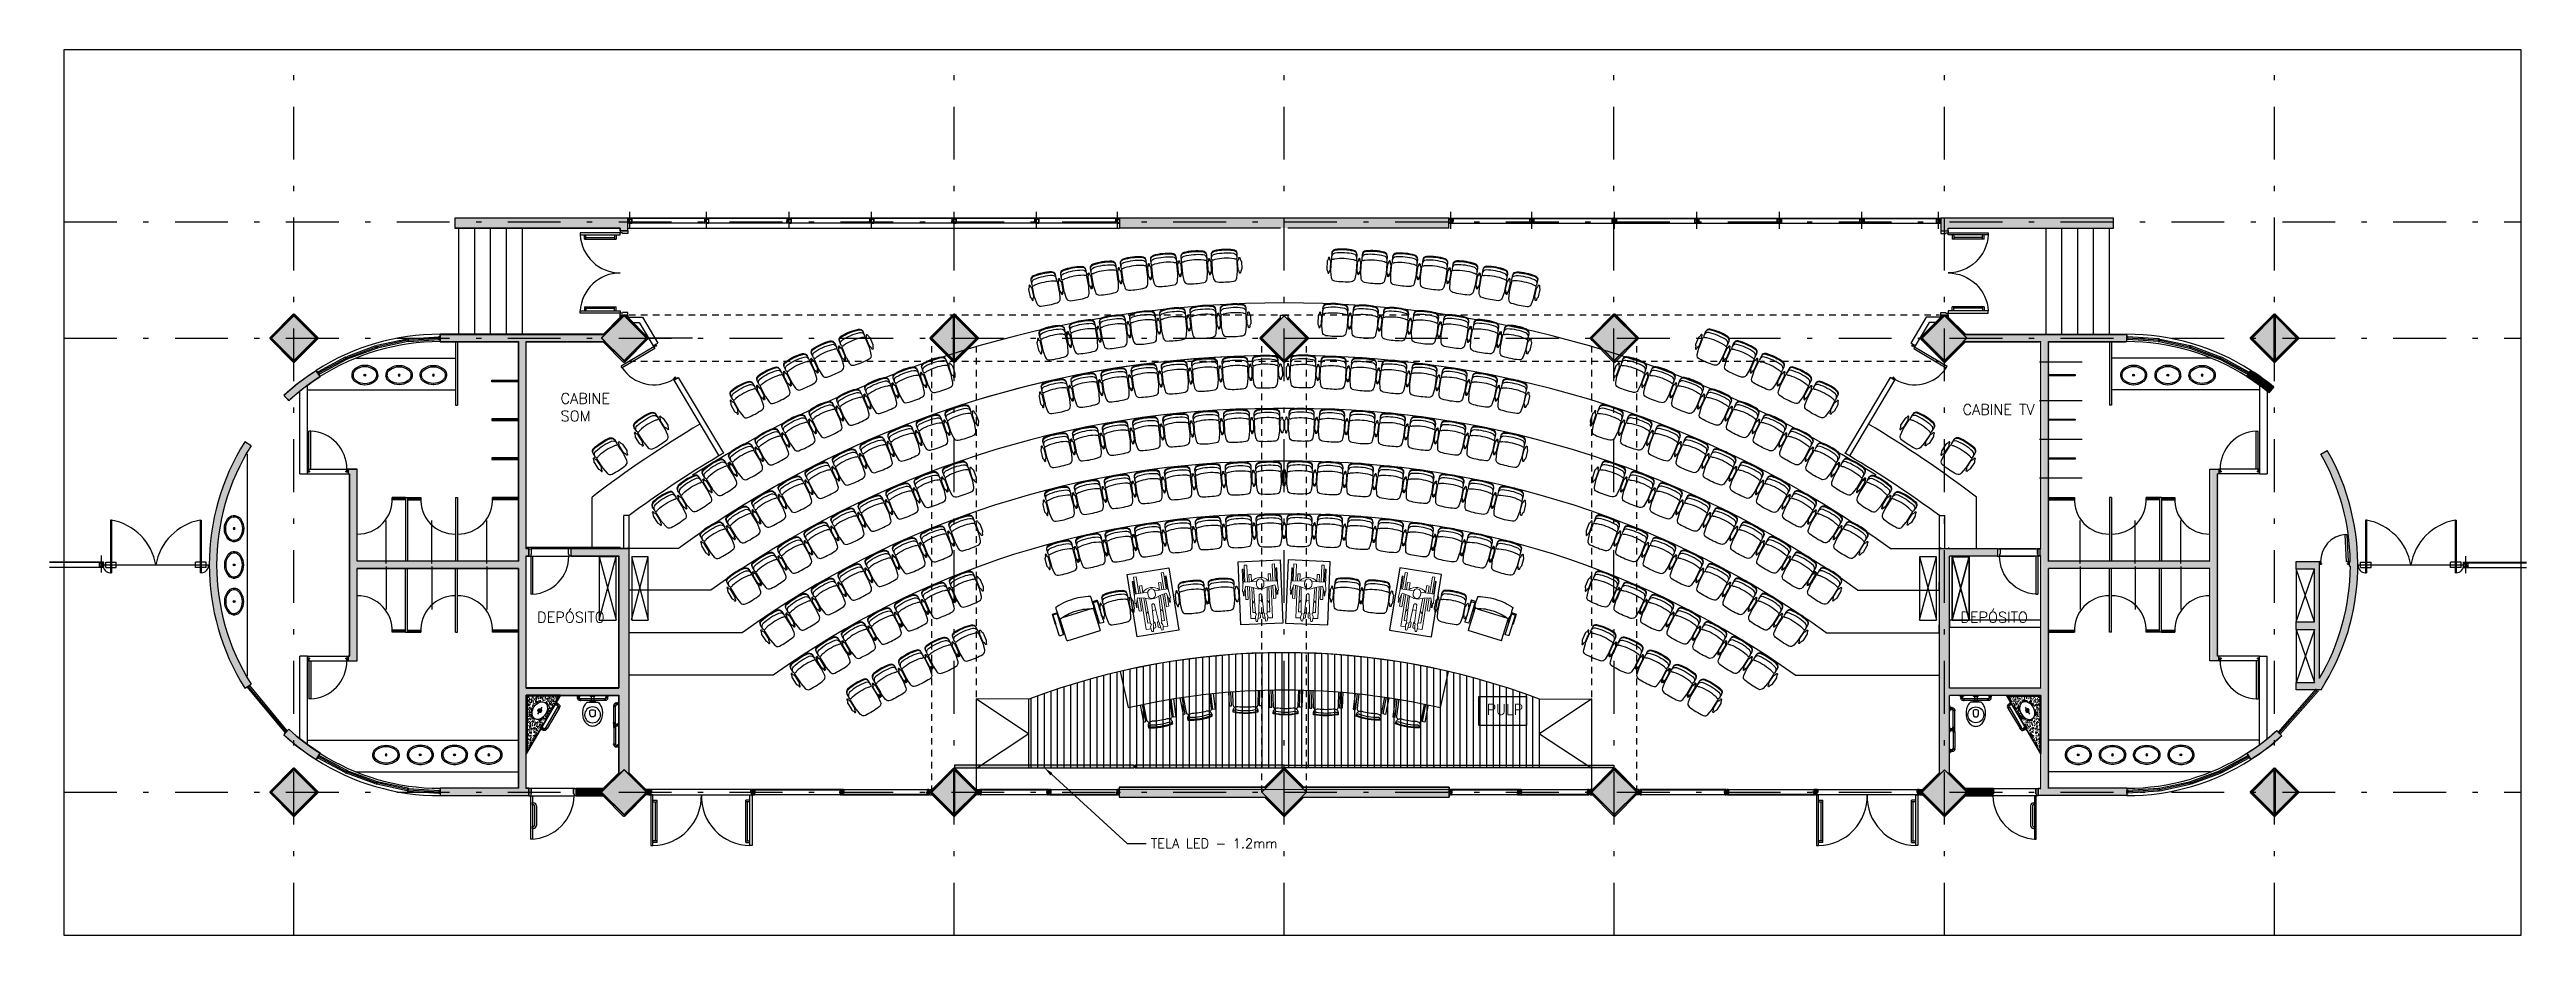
# Model space of a CAD drawing. Header units: millimetres. Extents: x 182 to 575, y -105 to 95.
# Drawn here: x 301.94 to 348.84, y 41.71 to 58.49 of the extents above; entities that cross this region are included whole.
import ezdxf
from ezdxf import colors
from ezdxf.entities.mleader import LeaderData, LeaderLine
from ezdxf.math import Vec2, Vec3

# ---------------------------------------------------------------- set-up
doc = ezdxf.new("R2010")
doc.units = ezdxf.units.MM
doc.header["$MEASUREMENT"] = 0
for name, pattern in [('DASHDOT', [1, 0.5, -0.25, 0, -0.25]), ('DASHED', [0.75, 0.5, -0.25]), ('HIDDEN2', [0.1875, 0.125, -0.0625]), ('XR_BL2_AND_MON-REV15$0$DASHDOT', [1, 0.5, -0.25, 0, -0.25])]:
    doc.linetypes.add(name, pattern=pattern)
for name, color, linetype in [('ALV_2', 2, 'Continuous'), ('ALV_3', 3, 'Continuous'), ('ALV_HT', 253, 'Continuous'), ('base', 253, 'Continuous'), ('COB_PROJ_EST', 1, 'Continuous'), ('CORRIMÃO', 41, 'Continuous'), ('CX', 1, 'Continuous'), ('EIXOS', 31, 'DASHDOT'), ('EIXOS_PERFIL', 181, 'DASHDOT'), ('ESTR', 3, 'Continuous'), ('JAN', 161, 'Continuous'), ('LAY_2', 2, 'Continuous'), ('Mob', 252, 'Continuous'), ('PISO', 252, 'Continuous'), ('PVC', 2, 'Continuous'), ('SAN', 1, 'Continuous'), ('SANFINAL', 7, 'Continuous'), ('XR_BL2_AND_MON-REV15$0$aca', 2, 'Continuous'), ('XR_BL2_AND_MON-REV15$0$EIXOS_PERFIL', 181, 'XR_BL2_AND_MON-REV15$0$DASHDOT'), ('XR_BL2_AND_MON-REV15$0$MARMORE', 7, 'Continuous'), ('XR_BL2_AND_MON-REV15$0$PERFIL_DIV', 41, 'Continuous'), ('XR_BL2_AND_MON-REV15$0$SHADE', 7, 'Continuous')]:
    doc.layers.add(name, color=color, linetype=linetype)
doc.styles.get("Standard").update_dxf_attribs({"font": 'romans.shx'})

msp = doc.modelspace()

# ---------------------------------------------------------------- texts
at = {"layer": 'LAY_2', "char_height": 0.2}
for s, insert, attachment_point in [('CABINE SOM', (311.616, 51.984, 195.166), 1), ('CABINE TV', (338.16, 51.773, 195.166), 1), ('DEPÓSITO', (311.172, 47.839), 1), ('DEPÓSITO', (338.119, 47.839), 1), ('PULP', (329.841, 46.092), 3)]:
    msp.add_mtext_dynamic_manual_height_columns(s, width=1.51998, gutter_width=1, heights=[0], dxfattribs=dict(at, insert=insert, attachment_point=attachment_point))

# ---------------------------------------------------------------- blocks, each defined once
blk = doc.blocks.new('XR_BL2_AND_MON-REV15$0$P50X50')
at = {"layer": 'base'}
blk.add_hatch(color=256, dxfattribs=at).paths.add_polyline_path([(0, -0.424), (0.424, 0), (0, 0.424), (-0.424, 0)])
at = {"layer": 'base', "linetype": 'ByBlock'}
blk.add_lwpolyline([(0, -0.424), (0.424, 0), (0, 0.424), (-0.424, 0)], close=True, dxfattribs=at)
blk = doc.blocks.new('XR_BL2_AND_MON-REV15$0$PILAR 60X60_45')
at = {"layer": 'base'}
blk.add_blockref('XR_BL2_AND_MON-REV15$0$P50X50', (0, 0), dxfattribs=at)
blk = doc.blocks.new('XR_BL2_AND_MON-REV15$0$PILAR_60X60_JUNTA')
at = {"layer": 'base'}
for points in [[(-0.414, 0.01), (0, 0.424), (0.414, 0.01)], [(-0.414, -0.01), (0, -0.424), (0.414, -0.01)]]:
    blk.add_hatch(color=256, dxfattribs=at).paths.add_polyline_path(points)
at = {"layer": 'base', "linetype": 'ByBlock'}
for points in [[(-0.414, 0.01), (0, 0.424), (0.414, 0.01)], [(-0.414, -0.01), (0, -0.424), (0.414, -0.01)]]:
    blk.add_lwpolyline(points, close=True, dxfattribs=at)
at = {"layer": 'base'}
blk.add_point((0, 0), dxfattribs=at)
blk = doc.blocks.new('XR_BL2_AND_MON-REV15$0$P8014PL')
at = {"layer": 'base'}
for p, q in [((-0.075, 0.14), (-0.075, 0.859)), ((-0.075, 0.859), (-0.04, 0.859)), ((-0.04, 0.14), (-0.04, 0.859)), ((-0.8, 0), (-0.8, 0.14)), ((-0.8, 0.14), (-0.76, 0.14)), ((-0.8, 0), (-0.75, 0)), ((-0.76, 0.1), (-0.76, 0.14)), ((-0.76, 0.1), (-0.75, 0.1)), ((-0.75, 0), (-0.75, 0.1)), ((-0.04, 0.14), (-0.075, 0.14)), ((-0.05, 0), (-0.05, 0.1)), ((-0.04, 0.1), (-0.05, 0.1)), ((0, 0), (-0.05, 0)), ((-0.04, 0.1), (-0.04, 0.14)), ((0, 0.14), (-0.04, 0.14)), ((0, 0), (0, 0.14))]:
    blk.add_line(p, q, dxfattribs=at)
blk.add_arc((-0.04, 0.14), 0.72, 92.7863, 180, dxfattribs=at)
blk = doc.blocks.new('XR_BL2_AND_MON-REV15$0$P_M')
at = {"layer": 'XR_BL2_AND_MON-REV15$0$MARMORE'}
for p, q in [((-0.007, 0.035), (-0.46, -0.417)), ((0.007, 0.021), (-0.445, -0.431)), ((0.007, 0.021), (-0.007, 0.035)), ((0, 0.028), (0.007, 0.035)), ((0.438, -0.424), (0, 0.014)), ((-0.453, -0.424), (-0.46, -0.417)), ((-0.453, -0.424), (-0.46, -0.431)), ((-0.46, -0.431), (-0.007, -0.884)), ((-0.453, -0.424), (-0.445, -0.431)), ((-0.438, -0.424), (0, -0.863)), ((-0.007, -0.87), (0.445, -0.417)), ((0.445, -0.417), (0.46, -0.431)), ((0.453, -0.424), (0.46, -0.417)), ((-0.007, -0.87), (0.007, -0.884)), ((0, -0.877), (-0.007, -0.884))]:
    blk.add_line(p, q, dxfattribs=at)
for points in [[(0.46, -0.417), (0.007, 0.035)], [(0.007, -0.884), (0.46, -0.431)]]:
    blk.add_lwpolyline(points, dxfattribs=at)
blk = doc.blocks.new('XR_BL2_AND_MON-REV15$0$P160')
for p, q in [((-1.44, 0.78), (-1.52, 0.78)), ((-1.44, 0.75), (-1.52, 0.75)), ((-1.47, 0.75), (-1.47, 0.21)), ((-1.44, 0.78), (-1.44, 0.18)), ((-0.16, 0.78), (-0.08, 0.78)), ((-0.16, 0.78), (-0.16, 0.18)), ((-0.16, 0.75), (-0.08, 0.75)), ((-0.13, 0.75), (-0.13, 0.21)), ((-1.6, -0.04), (-1.6, 0.1)), ((-1.6, 0.1), (-1.56, 0.1)), ((-1.56, 0.06), (-1.56, 0.1)), ((-1.56, 0.06), (-1.55, 0.06)), ((-1.55, -0.04), (-1.55, 0.06)), ((-1.52, 0.21), (-1.44, 0.21)), ((-1.52, 0.18), (-1.44, 0.18)), ((-0.08, 0.21), (-0.16, 0.21)), ((-0.08, 0.18), (-0.16, 0.18)), ((-0.05, -0.04), (-0.05, 0.06)), ((-0.04, 0.06), (-0.05, 0.06)), ((-0.04, 0.06), (-0.04, 0.1)), ((0, 0.1), (-0.04, 0.1)), ((0, -0.04), (0, 0.1)), ((-1.6, -0.04), (-1.55, -0.04)), ((0, -0.04), (-0.05, -0.04))]:
    blk.add_line(p, q)
for points in [[(-1.52, 0.1), (-1.56, 0.1), (-1.56, 0.86), (-1.52, 0.86)], [(-0.08, 0.1), (-0.04, 0.1), (-0.04, 0.86), (-0.08, 0.86)]]:
    blk.add_lwpolyline(points, close=True)
for centre, start, end in [((-1.562, 0.099), 0.0576, 86.8461), ((-0.038, 0.099), 93.1539, 179.9424)]:
    blk.add_arc(centre, 0.762, start, end)
blk = doc.blocks.new('XR_BL2_AND_MON-REV15$0$PERFIL_UNIT_ALCOA')
at = {"color": 1}
for p, q in [((-34, 19), (-34, 13)), ((-34, 13), (-15, 13)), ((-33, 83), (-32, 83)), ((-33, 76), (-33, 83)), ((-32, 76), (-33, 76)), ((-33, 43), (-32, 43)), ((-33, 36), (-33, 43)), ((-32, 36), (-33, 36)), ((-32, 80), (-32, 79)), ((-31, 80), (-32, 80)), ((-32, 79), (-31, 79)), ((-32, 40), (-32, 39)), ((-31, 40), (-32, 40)), ((-32, 39), (-31, 39)), ((-31, 82), (-31, 80)), ((-31, 79), (-31, 77)), ((-31, 42), (-31, 40)), ((-31, 39), (-31, 37)), ((-15, 19), (-21, 19)), ((-15, 19), (-21, 19)), ((-21, 13), (-15, 13)), ((-19, 19), (-13, 19)), ((-15, 19), (-15, 13)), ((-7, 95), (-9, 95)), ((-7, 95), (-9, 95)), ((-9, 92), (-5, 92)), ((-9, 27), (-5, 27)), ((-7, 24), (-9, 24)), ((-7, 24), (-9, 24)), ((-6, 95), (-8, 97)), ((-7, 96), (-8, 97)), ((-8, 96), (-7, 97)), ((-8, 96), (-7, 97)), ((-8, 96), (-7, 97)), ((-8, 97), (-8, 97)), ((-6, 95), (-8, 97)), ((-7, 96), (-8, 97)), ((-8, 96), (-7, 97)), ((-8, 96), (-7, 97)), ((-8, 96), (-7, 97)), ((-8, 97), (-8, 97)), ((-7, 96), (-8, 96)), ((-8, 96), (-8, 96)), ((-7, 96), (-8, 96)), ((-8, 96), (-8, 96)), ((-6, 24), (-8, 22)), ((-6, 24), (-8, 22)), ((-7, 23), (-8, 22)), ((-7, 23), (-8, 22)), ((-8, 23), (-8, 23)), ((-8, 23), (-7, 22)), ((-8, 23), (-7, 22)), ((-7, 23), (-8, 22)), ((-7, 23), (-8, 22)), ((-8, 23), (-8, 23)), ((-8, 23), (-7, 22)), ((-8, 23), (-7, 22)), ((-8, 22), (-7, 22)), ((-8, 22), (-8, 22)), ((-8, 22), (-7, 22)), ((-8, 22), (-8, 22)), ((-5, 95), (-7, 97)), ((-5, 95), (-7, 97)), ((-7, 95), (-4, 97)), ((-7, 95), (-5, 97)), ((-7, 95), (-5, 97)), ((-7, 96), (-6, 97)), ((-7, 96), (-6, 97)), ((-5, 95), (-7, 97)), ((-5, 95), (-7, 97)), ((-7, 95), (-4, 97)), ((-7, 95), (-5, 97)), ((-7, 95), (-5, 97)), ((-7, 96), (-6, 97)), ((-7, 96), (-6, 97)), ((-7, 95), (-7, 96)), ((-7, 95), (-7, 96)), ((-6, 95), (-7, 96)), ((-6, 95), (-7, 96)), ((-4, 95), (-7, 95)), ((-4, 95), (-7, 95)), ((-6, 95), (-7, 95)), ((-6, 95), (-7, 95)), ((-4, 24), (-7, 24)), ((-7, 24), (-7, 23)), ((-4, 24), (-7, 24)), ((-7, 24), (-7, 23)), ((-5, 24), (-7, 22)), ((-5, 24), (-7, 22)), ((-6, 24), (-7, 23)), ((-6, 24), (-7, 23)), ((-7, 24), (-4, 22)), ((-5, 24), (-7, 22)), ((-5, 24), (-7, 22)), ((-6, 24), (-7, 23)), ((-6, 24), (-7, 23)), ((-7, 24), (-4, 22)), ((-7, 23), (-5, 22)), ((-7, 23), (-5, 22)), ((-7, 23), (-6, 22)), ((-7, 23), (-6, 22)), ((-7, 23), (-5, 22)), ((-7, 23), (-5, 22)), ((-7, 23), (-6, 22)), ((-7, 23), (-6, 22)), ((-4, 95), (-6, 97)), ((-4, 95), (-6, 97)), ((-4, 95), (-6, 97)), ((-6, 95), (-4, 97)), ((-6, 95), (-4, 97)), ((-4, 95), (-6, 97)), ((-4, 95), (-6, 97)), ((-4, 95), (-6, 97)), ((-6, 95), (-4, 97)), ((-6, 95), (-4, 97)), ((-4, 24), (-6, 22)), ((-4, 24), (-6, 22)), ((-6, 24), (-4, 22)), ((-6, 24), (-4, 22)), ((-4, 24), (-6, 22)), ((-4, 24), (-6, 22)), ((-6, 24), (-4, 22)), ((-6, 24), (-4, 22)), ((-4, 23), (-6, 22)), ((-4, 23), (-6, 22)), ((-3, 96), (-5, 97)), ((-4, 96), (-5, 97)), ((-5, 95), (-3, 97)), ((-5, 95), (-3, 97)), ((-3, 96), (-5, 97)), ((-4, 96), (-5, 97)), ((-5, 95), (-3, 97)), ((-5, 95), (-3, 97)), ((-5, 92), (-1, 92)), ((-5, 27), (-1, 27)), ((-5, 24), (-3, 22)), ((-5, 24), (-3, 22)), ((-5, 24), (-3, 22)), ((-5, 24), (-3, 22)), ((-3, 23), (-5, 22)), ((-4, 23), (-5, 22)), ((-3, 23), (-5, 22)), ((-4, 23), (-5, 22)), ((-3, 96), (-4, 97)), ((-3, 96), (-4, 97)), ((-3, 96), (-4, 97)), ((-3, 96), (-4, 97)), ((-4, 96), (-4, 95)), ((-4, 96), (-4, 95)), ((-4, 96), (-3, 96)), ((-4, 96), (-3, 96)), ((-4, 95), (-4, 95)), ((-4, 95), (-4, 95)), ((-2, 95), (-4, 95)), ((-4, 95), (-4, 95)), ((-4, 95), (-4, 95)), ((-2, 95), (-4, 95)), ((-4, 23), (-4, 24)), ((-4, 23), (-4, 24)), ((-4, 24), (-4, 24)), ((-4, 24), (-4, 23)), ((-2, 24), (-4, 24)), ((-4, 24), (-4, 24)), ((-4, 24), (-4, 23)), ((-2, 24), (-4, 24)), ((-3, 23), (-4, 22)), ((-3, 23), (-4, 22)), ((-4, 23), (-3, 22)), ((-3, 23), (-4, 22)), ((-3, 23), (-4, 22)), ((-4, 23), (-3, 22)), ((0, 19), (-4, 4)), ((-4, 13), (-4, 3)), ((-4, 8), (-4, 4)), ((-3, 97), (-3, 97)), ((-3, 96), (-3, 97)), ((-3, 97), (-3, 97)), ((-3, 96), (-3, 97)), ((-3, 96), (-3, 96)), ((-3, 96), (-3, 96)), ((-3, 23), (-3, 22)), ((-3, 23), (-3, 22)), ((-3, 22), (-3, 22)), ((-3, 22), (-3, 22)), ((-3, 22), (-3, 22)), ((-3, 22), (-3, 22)), ((10, 19), (0, 19)), ((18, 27), (9, 27)), ((9, 27), (9, 27)), ((9, 27), (9, 27)), ((9, 27), (9, 26)), ((9, 26), (9, 26)), ((9, 25), (9, 25)), ((9, 25), (9, 24)), ((9, 24), (9, 24)), ((10, 26), (10, 26)), ((10, 26), (17, 25)), ((17, 25), (10, 25)), ((10, 25), (10, 25)), ((10, 24), (10, 24)), ((10, 24), (12, 24)), ((10, 19), (13, 4)), ((12, 39), (26, 39)), ((12, 24), (12, 23)), ((12, 23), (12, 23)), ((12, 23), (12, 23)), ((12, 23), (12, 23)), ((12, 22), (12, 22)), ((12, 22), (12, 21)), ((12, 21), (12, 21)), ((12, 21), (12, 21)), ((12, 21), (15, 21)), ((15, 43), (13, 43)), ((13, 43), (13, 43)), ((13, 42), (13, 42)), ((13, 42), (13, 40)), ((13, 40), (13, 40)), ((13, 40), (13, 39)), ((13, 39), (13, 39)), ((13, 39), (13, 37)), ((13, 37), (13, 37)), ((13, 36), (13, 36)), ((13, 36), (15, 36)), ((13, 13), (13, 3)), ((13, 8), (13, 4)), ((15, 36), (15, 43)), ((15, 41), (16, 40)), ((15, 38), (15, 41)), ((15, 40), (15, 40)), ((15, 38), (15, 38)), ((15, 38), (16, 38)), ((15, 23), (15, 24)), ((16, 23), (15, 23)), ((15, 23), (15, 23)), ((15, 21), (16, 22)), ((15, 21), (15, 21)), ((15, 21), (15, 21)), ((16, 41), (17, 40)), ((16, 38), (16, 41)), ((16, 40), (16, 40)), ((16, 38), (16, 40)), ((16, 38), (17, 38)), ((16, 38), (16, 38)), ((16, 24), (18, 24)), ((16, 23), (16, 23)), ((16, 22), (16, 22)), ((17, 38), (18, 41)), ((17, 38), (17, 40)), ((17, 40), (17, 40)), ((17, 38), (17, 38)), ((17, 38), (18, 38)), ((17, 25), (17, 25)), ((17, 25), (17, 25)), ((17, 25), (17, 25)), ((17, 25), (17, 25)), ((17, 25), (17, 25)), ((18, 41), (18, 40)), ((18, 38), (19, 41)), ((18, 38), (18, 40)), ((18, 40), (19, 40)), ((18, 38), (18, 38)), ((18, 38), (19, 38)), ((18, 24), (18, 27)), ((18, 27), (18, 27)), ((18, 27), (18, 27)), ((18, 24), (18, 24)), ((18, 24), (18, 24)), ((19, 41), (19, 40)), ((19, 38), (20, 41)), ((19, 40), (19, 40)), ((19, 40), (20, 40)), ((19, 38), (19, 40)), ((19, 38), (20, 38)), ((19, 38), (19, 38)), ((19, 38), (19, 38)), ((20, 41), (20, 40)), ((20, 38), (20, 40)), ((20, 40), (21, 40)), ((20, 38), (21, 38)), ((21, 38), (21, 41)), ((21, 41), (21, 40)), ((21, 38), (21, 40)), ((21, 40), (22, 40)), ((21, 38), (21, 38)), ((21, 38), (22, 38)), ((22, 38), (22, 41)), ((22, 41), (22, 40)), ((22, 38), (22, 40)), ((22, 40), (23, 40)), ((22, 38), (22, 38)), ((22, 38), (23, 38)), ((23, 38), (23, 41)), ((23, 41), (24, 40)), ((23, 38), (24, 40)), ((23, 38), (23, 38)), ((23, 38), (23, 38)), ((24, 40), (24, 40)), ((24, 39), (24, 40)), ((24, 19), (24, 13)), ((31, 13), (24, 13)), ((43, 13), (24, 13)), ((26, 19), (32, 19)), ((26, 19), (45, 19)), ((39, 82), (39, 80)), ((39, 80), (40, 80)), ((39, 79), (39, 77)), ((40, 79), (39, 79)), ((41, 83), (40, 83)), ((40, 80), (40, 79)), ((40, 76), (41, 76)), ((41, 76), (41, 83)), ((43, 19), (43, 13))]:
    blk.add_line(p, q, dxfattribs=at)
for points in [[(-33, 19), (0, 19), (0, 19), (0, 24), (0, 24), (-3, 24, 1), (-3, 23), (-3, 23), (-3, 22), (-8, 22), (-8, 23), (-7, 23, 1), (-7, 24), (-10, 24), (-10, 23, -0.414214), (-12, 21), (-32, 21, -0.414214), (-34, 23), (-34, 96, -0.414214), (-32, 98), (-10, 98), (-10, 98), (-10, 95), (-10, 95, 0.419197), (-10, 95), (-7, 95, 1.022616), (-7, 96), (-8, 96), (-8, 97), (-3, 97), (-3, 96), (-3, 96, 1), (-3, 95), (0, 95), (0, 95), (0, 99), (-35, 99), (-35, 99), (-35, 18, 0.414214), (-35, 17), (-34, 17, 0.414214), (-34, 18), (-34, 19, -0.414214), (-33, 19)], [(40, 97), (14, 97, 0.414214), (12, 95), (12, 91, -0.414214), (10, 89), (-4, 89), (-4, 86), (-5, 86), (-5, 89), (-13, 89, -1.000008), (-13, 91), (-5, 92), (-5, 92), (10, 92), (10, 99, -0.414214), (10, 99), (44, 99, -0.414214), (45, 99), (45, 63, -0.406616), (44, 62), (18, 62, 0.414214), (17, 62), (17, 27, -0.414214), (17, 27), (-5, 27), (-13, 28, -1.000008), (-13, 30), (-5, 30), (-5, 33), (-4, 33), (-4, 30), (13, 30, 0.414214), (15, 32), (15, 65, -0.414214), (15, 65), (40, 65, 0.414214), (42, 67), (42, 95, 0.414214), (40, 97)], [(19, 56), (19, 30), (18, 30, 1), (18, 29), (19, 29), (19, 24), (16, 24, 0.414173), (15, 23), (15, 23), (16, 23, -0.585709), (16, 22), (16, 21, -0.26127), (15, 21), (12, 21, -0.253886), (12, 21), (11, 22, -0.595041), (11, 23), (12, 23), (12, 23, 0.414173), (12, 24), (10, 24, 0.414214), (10, 23), (10, 20, 0.414214), (10, 19), (44, 19, 0.414214), (45, 20), (45, 62, 0.414214), (44, 62), (19, 62, 0.414214), (19, 62), (19, 57), (18, 57, 1), (18, 56), (19, 56)], [(13, 22), (13, 24), (13, 24, -0.414214), (13, 24), (13, 24), (14, 24), (14, 24, -0.414214), (15, 24), (15, 24), (15, 22), (15, 22, -0.414214), (14, 22), (14, 22), (13, 22), (13, 22, -0.414214), (13, 22)], [(20, 22), (19, 22, 0.414214), (18, 22), (18, 21, 0.414214), (19, 21), (43, 21), (43, 61), (20, 61), (20, 23, -0.414214), (20, 22)]]:
    blk.add_lwpolyline(points, format="xyb", dxfattribs=at)
for points in [[(-7, 96), (-8, 96), (-8, 97), (-3, 97), (-3, 96), (-4, 96)], [(-7, 96), (-8, 96), (-8, 97), (-3, 97), (-3, 96), (-4, 96)], [(-7, 23), (-8, 23), (-8, 22), (-3, 22), (-3, 23), (-4, 23)], [(-7, 23), (-8, 23), (-8, 22), (-3, 22), (-3, 23), (-4, 23)]]:
    blk.add_lwpolyline(points, dxfattribs=at)
for centre, radius, start, end in [((-32, 82), 0.869, 0, 90), ((-32, 77), 0.869, 270, 0), ((-32, 42), 0.869, 0, 90), ((-32, 37), 0.869, 270, 0), ((-9, 93), 1.57, 97.3776, 269.717), ((-9, 25), 1.57, 90.283, 262.6224), ((-2, 93), 1.44, 277.4115, 92.3804), ((-2, 25), 1.44, 267.6196, 82.5885), ((9, 27), 0.3, 90.0002, 173.0764), ((10, 26), 0.5, 173.0802, 360), ((10, 25), 0.3, 86.9206, 179.9979), ((10, 24), 0.3, 180, 270), ((12, 24), 0.3, 360, 90), ((12, 23), 0.184, 90, 194.9998), ((12, 21), 0.184, 202.0192, 270), ((16, 24), 0.3, 90, 180), ((15, 21), 0.184, 270, 337.9776), ((16, 23), 0.184, 344.9975, 90), ((17, 25), 0.2, 0, 86.4562), ((17, 25), 0.2, 266.9225, 0), ((18, 27), 0.3, 0, 90), ((18, 24), 0.3, 270, 0), ((40, 82), 0.869, 90, 180), ((40, 77), 0.869, 180, 270)]:
    blk.add_arc(centre, radius, start, end, dxfattribs=at)
at = {"color": 1, "extrusion": (0, 0, -1)}
for centre, major_axis in [((13, 42), (0.573, -0.573)), ((13, 37), (0.573, 0.573))]:
    blk.add_ellipse(centre, major_axis=major_axis, ratio=1, start_param=2.356194, end_param=3.926991, dxfattribs=at)
at = {"color": 1}
for points, knots in [([(25, 39), (25, 39), (25, 39), (25, 39), (25, 39), (25, 39), (25, 39), (25, 39), (25, 39), (24, 39), (24, 39), (24, 39), (24, 39), (24, 39), (24, 39), (24, 39), (24, 39), (24, 39), (24, 39), (24, 39), (24, 39), (24, 39), (24, 39), (24, 39), (24, 39), (24, 39), (24, 39), (24, 39), (24, 38), (23, 38), (23, 38), (23, 38), (23, 38), (23, 38)], [0, 0, 0, 0, 0.051439, 0.072585, 0.094945, 0.148925, 0.177318, 0.208117, 0.229263, 0.263962, 0.286322, 0.316684, 0.341831, 0.370224, 0.385176, 0.410323, 0.432683, 0.466448, 0.484229, 0.519793, 0.54494, 0.583668, 0.608815, 0.635405, 0.653187, 0.684808, 0.766724, 0.798345, 0.829966, 0.855113, 0.870066, 0.927124, 1, 1, 1, 1]), ([(25, 39), (25, 39), (25, 40), (25, 40), (25, 40), (25, 40), (24, 40), (25, 40), (24, 40), (24, 40), (24, 40), (24, 40), (24, 40), (24, 40), (24, 40), (24, 40), (24, 40), (24, 40), (24, 40), (24, 40), (24, 40), (24, 40), (24, 40), (24, 40), (24, 40)], [0, 0, 0, 0, 0.07678, 0.102261, 0.156401, 0.18506, 0.227914, 0.244954, 0.311716, 0.342019, 0.377118, 0.407421, 0.432902, 0.525013, 0.566753, 0.587018, 0.625497, 0.657854, 0.688156, 0.805193, 0.825457, 0.896684, 0.922166, 1, 1, 1, 1])]:
    blk.add_open_spline(points, degree=3, knots=knots, dxfattribs=at)
at = {"layer": 'XR_BL2_AND_MON-REV15$0$EIXOS_PERFIL', "linetype": 'ByBlock', "ltscale": 0.1}
blk.add_line((5, 207), (5, -115), dxfattribs=at)
blk = doc.blocks.new('XR_BL2_AND_MON-REV15$0$A$C10B331E6')
at = {"layer": 'base'}
for p, q in [((-0.15, 0), (-0.15, -9.313, 2.33)), ((-0.06, 0, 197.496), (-0.06, -9.313, 199.826)), ((-0.05, 0, 179.853), (-0.05, -9.313, 199.826))]:
    blk.add_line(p, q, dxfattribs=at)
at = {"layer": 'base', "elevation": 179.853}
blk.add_lwpolyline([(-0.06, -9.313), (-0.05, -9.313)], dxfattribs=at)
at = {"layer": 'base', "linetype": 'ByBlock', "ltscale": 0.1, "xscale": -0.001000000000203727, "yscale": 0.001000000000203727, "zscale": 0.0009999999999763531, "rotation": 90}
for p in [(-0.047, -0.035, 197.496), (-0.047, -1.566), (-0.047, -3.129), (-0.047, -4.691), (-0.047, -6.254), (-0.047, -7.816), (-0.047, -9.269, 179.853)]:
    blk.add_blockref('XR_BL2_AND_MON-REV15$0$PERFIL_UNIT_ALCOA', p, dxfattribs=at)
blk = doc.blocks.new('XR_BL2_AND_MON-REV15$0$P2000501')
for points in [[(0.231, -0.362, 0.149389), (0.24, -0.334), (0.24, -0.142, 0.03724), (0.239, -0.127), (0.221, -0.006, 0.342214), (0.154, 0.058, 0.051556), (-0.154, 0.058, 0.342214), (-0.221, -0.006), (-0.239, -0.127, 0.03724), (-0.24, -0.142), (-0.24, -0.334, 0.149389), (-0.231, -0.362)], [(0.24, -0.397, -0.36261), (0.178, -0.471, -0.08991), (-0.178, -0.471, -0.36261), (-0.24, -0.397)], [(0.24, -0.453, -0.36261), (0.178, -0.527, -0.08991), (-0.178, -0.527, -0.36261), (-0.24, -0.453)]]:
    blk.add_lwpolyline(points, format="xyb")
for points in [[(-0.254, -0.154, -0.164851), (-0.25, -0.166), (-0.25, -0.31, -0.164851), (-0.254, -0.322, 0.162089), (-0.273, -0.375, -1), (-0.297, -0.375, 0.162089), (-0.316, -0.322, -0.164851), (-0.32, -0.31), (-0.32, -0.166, -0.164851), (-0.316, -0.154, 0.162089), (-0.297, -0.1, -1), (-0.273, -0.1, 0.162089)], [(-0.178, -0.368, 0.08991), (0.178, -0.368, 0.086278), (0.203, -0.359, -0.57735), (0.24, -0.381), (0.24, -0.468, -0.36261), (0.178, -0.542, -0.08991), (-0.178, -0.542, -0.36261), (-0.24, -0.468), (-0.24, -0.381, -0.57735), (-0.203, -0.359, 0.086278)], [(0.25, -0.166), (0.25, -0.31, 0.164851), (0.254, -0.322, -0.162089), (0.273, -0.375, 1), (0.297, -0.375, -0.162089), (0.316, -0.322, 0.164851), (0.32, -0.31), (0.32, -0.166, 0.164851), (0.316, -0.154, -0.162089), (0.297, -0.1, 1), (0.273, -0.1, -0.162089), (0.254, -0.154, 0.164851)]]:
    blk.add_lwpolyline(points, format="xyb", close=True)
blk = doc.blocks.new('XR_BL2_AND_MON-REV15$0$A$C331768BC')
at = {"layer": 'XR_BL2_AND_MON-REV15$0$SHADE'}
blk.add_hatch(color=254, dxfattribs=at).paths.add_polyline_path([(73, 22), (73, 17), (85, 17), (85, 26), (80, 26), (80, 45), (85, 45), (85, 54), (73, 54), (73, 49), (29, 49), (29, 54), (18, 54), (18, 46), (23, 46), (23, 25), (18, 25), (18, 17), (29, 17), (29, 22), (51, 22)])
at = {"layer": 'XR_BL2_AND_MON-REV15$0$EIXOS_PERFIL'}
for p, q in [((-9, 35, -59), (110, 35, -59)), ((51, 86, -59), (51, -19, -59))]:
    blk.add_line(p, q, dxfattribs=at)
at = {"layer": 'XR_BL2_AND_MON-REV15$0$PERFIL_DIV'}
for p, q in [((0, 65, -59), (0, 46, -59)), ((2, 66, -59), (1, 66, -59)), ((2, 5, -59), (1, 5, -59)), ((2, 50, -59), (2, 66, -59)), ((9, 50, -59), (2, 50, -59)), ((2, 49, -59), (11, 49, -59)), ((2, 46, -59), (2, 49, -59)), ((13, 42, -59), (6, 42, -59)), ((16, 40, -59), (6, 40, -59)), ((9, 65, -59), (9, 50, -59)), ((9, 33, -59), (9, 37, -59)), ((10, 63, -59), (10, 65, -59)), ((10, 50, -59), (10, 57, -59)), ((15, 50, -59), (10, 50, -59)), ((10, 37, -59), (10, 33, -59)), ((11, 49, -59), (11, 49, -59)), ((11, 49, -59), (13, 49, -59)), ((12, 40, -59), (16, 40, -59)), ((15, 39, -59), (12, 39, -59)), ((12, 31, -59), (15, 31, -59)), ((16, 30, -59), (12, 30, -59)), ((14, 69, -59), (13, 69, -59)), ((13, 69, -59), (13, 51, -59)), ((13, 51, -59), (14, 51, -59)), ((13, 49, -59), (13, 42, -59)), ((14, 71, -59), (34, 71, -59)), ((15, 70, -59), (14, 70, -59)), ((14, 58, -59), (14, 69, -59)), ((21, 58, -59), (14, 58, -59)), ((14, 55, -59), (30, 55, -59)), ((14, 51, -59), (14, 55, -59)), ((15, 67, -59), (15, 70, -59)), ((15, 67, -59), (16, 67, -59)), ((18, 58, -59), (15, 60, -59)), ((15, 60, -59), (16, 60, -59)), ((16, 55, -59), (15, 55, -59)), ((15, 55, -59), (15, 50, -59)), ((15, 42, -59), (15, 49, -59)), ((15, 49, -59), (16, 49, -59)), ((16, 42, -59), (15, 42, -59)), ((18, 13, -59), (15, 11, -59)), ((15, 11, -59), (16, 11, -59)), ((16, 70, -59), (31, 70, -59)), ((16, 67, -59), (16, 70, -59)), ((16, 60, -59), (19, 58, -59)), ((16, 49, -59), (16, 55, -59)), ((16, 40, -59), (16, 42, -59)), ((16, 40, -59), (16, 40, -59)), ((16, 31, -59), (16, 30, -59)), ((16, 30, -59), (16, 29, -59)), ((16, 11, -59), (19, 13, -59)), ((17, 39, -59), (18, 39, -59)), ((18, 32, -59), (17, 32, -59)), ((21, 59, -59), (22, 61, -59)), ((24, 59, -59), (21, 58, -59)), ((21, 12, -59), (22, 10, -59)), ((23, 60, -59), (22, 59, -59)), ((23, 11, -59), (22, 12, -59)), ((24, 62, -59), (39, 65, -59)), ((39, 64, -59), (24, 61, -59)), ((30, 57, -59), (24, 59, -59)), ((39, 7, -59), (24, 10, -59)), ((24, 9, -59), (39, 6, -59)), ((30, 55, -59), (30, 57, -59)), ((33, 66, -59), (31, 66, -59)), ((71, 54, -59), (31, 54, -59)), ((32, 68, -59), (32, 68, -59)), ((32, 67, -59), (32, 67, -59)), ((34, 70, -59), (34, 70, -59)), ((35, 70, -59), (35, 70, -59)), ((36, 68, -59), (36, 68, -59)), ((36, 67, -59), (36, 67, -59)), ((37, 66, -59), (36, 66, -59)), ((40, 69, -59), (37, 70, -59)), ((40, 67, -59), (38, 68, -59)), ((42, 68, -59), (51, 68, -59)), ((50, 66, -59), (42, 66, -59)), ((48, 56, -59), (43, 63, -59)), ((59, 56, -59), (43, 56, -59)), ((43, 56, -59), (43, 54, -59)), ((43, 54, -59), (59, 54, -59)), ((43, 15, -59), (43, 17, -59)), ((43, 17, -59), (59, 17, -59)), ((48, 15, -59), (43, 8, -59)), ((59, 15, -59), (43, 15, -59)), ((44, 63, -59), (49, 56, -59)), ((44, 8, -59), (49, 15, -59)), ((50, 65, -59), (50, 66, -59)), ((50, 65, -59), (51, 65, -59)), ((51, 65, -59), (51, 68, -59)), ((60, 68, -59), (51, 68, -59)), ((51, 65, -59), (51, 68, -59)), ((51, 65, -59), (51, 68, -59)), ((51, 65, -59), (51, 68, -59)), ((53, 65, -59), (51, 65, -59)), ((51, 6, -59), (51, 3, -59)), ((51, 6, -59), (51, 3, -59)), ((51, 6, -59), (51, 3, -59)), ((51, 6, -59), (51, 3, -59)), ((53, 65, -59), (53, 66, -59)), ((53, 66, -59), (60, 66, -59)), ((58, 63, -59), (53, 56, -59)), ((58, 8, -59), (53, 15, -59)), ((54, 56, -59), (59, 63, -59)), ((54, 15, -59), (59, 8, -59)), ((59, 54, -59), (59, 56, -59)), ((59, 17, -59), (59, 15, -59)), ((62, 69, -59), (65, 70, -59)), ((62, 67, -59), (64, 68, -59)), ((78, 62, -59), (63, 65, -59)), ((63, 64, -59), (78, 61, -59)), ((63, 7, -59), (78, 10, -59)), ((78, 9, -59), (63, 6, -59)), ((65, 66, -59), (66, 66, -59)), ((66, 68, -59), (66, 68, -59)), ((66, 67, -59), (66, 67, -59)), ((67, 70, -59), (67, 70, -59)), ((88, 71, -59), (68, 71, -59)), ((68, 70, -59), (68, 70, -59)), ((69, 66, -59), (71, 66, -59)), ((71, 54, -59), (69, 54, -59)), ((70, 68, -59), (70, 68, -59)), ((70, 67, -59), (70, 67, -59)), ((86, 70, -59), (71, 70, -59)), ((72, 57, -59), (78, 59, -59)), ((72, 55, -59), (72, 57, -59)), ((88, 55, -59), (72, 55, -59)), ((78, 59, -59), (81, 58, -59)), ((79, 60, -59), (80, 59, -59)), ((79, 11, -59), (80, 12, -59)), ((81, 59, -59), (80, 61, -59)), ((81, 12, -59), (80, 10, -59)), ((81, 58, -59), (88, 58, -59)), ((86, 60, -59), (83, 58, -59)), ((86, 11, -59), (83, 13, -59)), ((84, 58, -59), (87, 60, -59)), ((85, 39, -59), (84, 39, -59)), ((84, 32, -59), (85, 32, -59)), ((85, 17, -59), (85, 26, -59)), ((86, 67, -59), (86, 70, -59)), ((88, 67, -59), (86, 67, -59)), ((87, 60, -59), (86, 60, -59)), ((86, 49, -59), (86, 55, -59)), ((86, 55, -59), (88, 55, -59)), ((88, 49, -59), (86, 49, -59)), ((86, 40, -59), (86, 42, -59)), ((86, 42, -59), (88, 42, -59)), ((86, 40, -59), (96, 40, -59)), ((90, 40, -59), (86, 40, -59)), ((86, 40, -59), (86, 40, -59)), ((86, 31, -59), (86, 30, -59)), ((86, 30, -59), (86, 29, -59)), ((86, 30, -59), (90, 30, -59)), ((86, 22, -59), (86, 15, -59)), ((87, 11, -59), (86, 11, -59)), ((87, 39, -59), (90, 39, -59)), ((90, 31, -59), (87, 31, -59)), ((88, 67, -59), (88, 70, -59)), ((88, 70, -59), (88, 70, -59)), ((88, 58, -59), (88, 69, -59)), ((88, 69, -59), (89, 69, -59)), ((88, 55, -59), (88, 50, -59)), ((88, 51, -59), (88, 55, -59)), ((88, 50, -59), (92, 50, -59)), ((89, 51, -59), (88, 51, -59)), ((88, 42, -59), (88, 49, -59)), ((89, 69, -59), (89, 51, -59)), ((89, 49, -59), (89, 42, -59)), ((91, 49, -59), (89, 49, -59)), ((89, 42, -59), (96, 42, -59)), ((101, 49, -59), (91, 49, -59)), ((91, 49, -59), (91, 49, -59)), ((92, 63, -59), (92, 65, -59)), ((92, 50, -59), (92, 57, -59)), ((92, 37, -59), (92, 33, -59)), ((93, 65, -59), (93, 50, -59)), ((93, 50, -59), (101, 50, -59)), ((93, 33, -59), (93, 37, -59)), ((101, 66, -59), (101, 66, -59)), ((101, 50, -59), (101, 66, -59)), ((101, 54, -59), (101, 56, -59)), ((102, 65, -59), (102, 46, -59))]:
    blk.add_line(p, q, dxfattribs=at)
at = {"layer": 'XR_BL2_AND_MON-REV15$0$PERFIL_DIV', "linetype": 'Continuous'}
for p, q in [((0, 6, -59), (0, 25, -59)), ((2, 25, -59), (2, 22, -59)), ((2, 22, -59), (11, 22, -59)), ((9, 20, -59), (2, 20, -59)), ((2, 20, -59), (2, 5, -59)), ((16, 30, -59), (6, 30, -59)), ((13, 29, -59), (6, 29, -59)), ((9, 6, -59), (9, 20, -59)), ((15, 20, -59), (10, 20, -59)), ((10, 20, -59), (10, 14, -59)), ((10, 8, -59), (10, 6, -59)), ((11, 22, -59), (11, 22, -59)), ((11, 22, -59), (13, 22, -59)), ((13, 22, -59), (13, 29, -59)), ((13, 2, -59), (13, 20, -59)), ((13, 20, -59), (14, 20, -59)), ((14, 2, -59), (13, 2, -59)), ((14, 20, -59), (14, 15, -59)), ((14, 15, -59), (30, 15, -59)), ((21, 13, -59), (14, 13, -59)), ((14, 13, -59), (14, 2, -59)), ((15, 1, -59), (14, 1, -59)), ((15, 29, -59), (15, 22, -59)), ((16, 29, -59), (15, 29, -59)), ((15, 22, -59), (16, 22, -59)), ((15, 15, -59), (15, 20, -59)), ((16, 15, -59), (15, 15, -59)), ((15, 4, -59), (16, 4, -59)), ((15, 4, -59), (15, 1, -59)), ((16, 40, -59), (16, 55, -59)), ((16, 55, -59), (33, 55, -59)), ((16, 15, -59), (16, 31, -59)), ((16, 22, -59), (16, 15, -59)), ((33, 15, -59), (16, 15, -59)), ((16, 4, -59), (16, 1, -59)), ((16, 1, -59), (31, 1, -59)), ((29, 54, -59), (18, 54, -59)), ((18, 54, -59), (18, 46, -59)), ((18, 46, -59), (23, 46, -59)), ((21, 44, -59), (18, 44, -59)), ((18, 44, -59), (18, 40, -59)), ((18, 31, -59), (18, 27, -59)), ((18, 27, -59), (21, 27, -59)), ((23, 25, -59), (18, 25, -59)), ((18, 25, -59), (18, 17, -59)), ((18, 17, -59), (29, 17, -59)), ((21, 27, -59), (21, 44, -59)), ((24, 12, -59), (21, 13, -59)), ((23, 46, -59), (23, 25, -59)), ((30, 14, -59), (24, 12, -59)), ((29, 49, -59), (29, 54, -59)), ((73, 49, -59), (29, 49, -59)), ((29, 22, -59), (51, 22, -59)), ((29, 17, -59), (29, 22, -59)), ((30, 15, -59), (30, 14, -59)), ((31, 54, -59), (31, 50, -59)), ((33, 54, -59), (31, 54, -59)), ((31, 54, -59), (31, 50, -59)), ((31, 50, -59), (71, 50, -59)), ((31, 50, -59), (71, 50, -59)), ((31, 17, -59), (31, 20, -59)), ((31, 20, -59), (71, 20, -59)), ((51, 20, -59), (31, 20, -59)), ((31, 20, -59), (31, 17, -59)), ((71, 17, -59), (31, 17, -59)), ((31, 17, -59), (33, 17, -59)), ((33, 5, -59), (31, 5, -59)), ((32, 4, -59), (32, 4, -59)), ((32, 3, -59), (32, 3, -59)), ((33, 55, -59), (33, 54, -59)), ((33, 17, -59), (33, 16, -59)), ((34, 1, -59), (34, 1, -59)), ((35, 1, -59), (35, 1, -59)), ((37, 5, -59), (36, 5, -59)), ((36, 4, -59), (36, 4, -59)), ((36, 3, -59), (36, 3, -59)), ((40, 2, -59), (37, 1, -59)), ((40, 4, -59), (38, 3, -59)), ((50, 5, -59), (42, 5, -59)), ((42, 3, -59), (51, 3, -59)), ((50, 6, -59), (51, 6, -59)), ((50, 6, -59), (50, 5, -59)), ((51, 22, -59), (51, 20, -59)), ((51, 20, -59), (51, 22, -59)), ((51, 22, -59), (73, 22, -59)), ((71, 20, -59), (51, 20, -59)), ((53, 6, -59), (51, 6, -59)), ((60, 3, -59), (51, 3, -59)), ((53, 6, -59), (53, 5, -59)), ((53, 5, -59), (60, 5, -59)), ((62, 4, -59), (64, 3, -59)), ((62, 2, -59), (65, 1, -59)), ((65, 5, -59), (66, 5, -59)), ((66, 4, -59), (66, 4, -59)), ((66, 3, -59), (66, 3, -59)), ((67, 1, -59), (67, 1, -59)), ((68, 1, -59), (68, 1, -59)), ((69, 54, -59), (69, 55, -59)), ((69, 55, -59), (86, 55, -59)), ((69, 16, -59), (69, 17, -59)), ((69, 17, -59), (71, 17, -59)), ((86, 15, -59), (69, 15, -59)), ((69, 5, -59), (71, 5, -59)), ((70, 4, -59), (70, 4, -59)), ((70, 3, -59), (70, 3, -59)), ((71, 50, -59), (71, 54, -59)), ((71, 50, -59), (71, 54, -59)), ((71, 20, -59), (71, 17, -59)), ((71, 17, -59), (71, 20, -59)), ((86, 1, -59), (71, 1, -59)), ((88, 15, -59), (72, 15, -59)), ((72, 15, -59), (72, 14, -59)), ((72, 14, -59), (78, 12, -59)), ((85, 54, -59), (73, 54, -59)), ((73, 54, -59), (73, 49, -59)), ((73, 22, -59), (73, 17, -59)), ((73, 17, -59), (85, 17, -59)), ((78, 12, -59), (81, 13, -59)), ((80, 26, -59), (80, 45, -59)), ((80, 45, -59), (85, 45, -59)), ((85, 26, -59), (80, 26, -59)), ((85, 44, -59), (81, 44, -59)), ((81, 44, -59), (81, 27, -59)), ((81, 27, -59), (85, 27, -59)), ((81, 13, -59), (88, 13, -59)), ((84, 13, -59), (87, 11, -59)), ((85, 45, -59), (85, 54, -59)), ((85, 40, -59), (85, 44, -59)), ((85, 27, -59), (85, 31, -59)), ((86, 55, -59), (86, 40, -59)), ((86, 31, -59), (86, 15, -59)), ((86, 30, -59), (96, 30, -59)), ((86, 29, -59), (88, 29, -59)), ((88, 22, -59), (86, 22, -59)), ((86, 15, -59), (88, 15, -59)), ((88, 4, -59), (86, 4, -59)), ((86, 4, -59), (86, 1, -59)), ((88, 29, -59), (88, 22, -59)), ((89, 20, -59), (88, 20, -59)), ((88, 20, -59), (88, 15, -59)), ((88, 15, -59), (88, 20, -59)), ((88, 20, -59), (92, 20, -59)), ((88, 13, -59), (88, 2, -59)), ((88, 4, -59), (88, 1, -59)), ((88, 2, -59), (89, 2, -59)), ((88, 1, -59), (88, 1, -59)), ((89, 22, -59), (89, 29, -59)), ((89, 29, -59), (96, 29, -59)), ((91, 22, -59), (89, 22, -59)), ((89, 2, -59), (89, 20, -59)), ((101, 22, -59), (91, 22, -59)), ((91, 22, -59), (91, 22, -59)), ((92, 20, -59), (92, 14, -59)), ((92, 8, -59), (92, 6, -59)), ((93, 6, -59), (93, 20, -59)), ((93, 20, -59), (101, 20, -59)), ((101, 25, -59), (101, 22, -59)), ((101, 20, -59), (101, 5, -59)), ((101, 5, -59), (101, 5, -59)), ((102, 6, -59), (102, 25, -59)), ((14, 0, -59), (34, 0, -59)), ((88, 0, -59), (68, 0, -59))]:
    blk.add_line(p, q, dxfattribs=at)
at = {"layer": 'XR_BL2_AND_MON-REV15$0$PERFIL_DIV'}
for centre, radius, start, end in [((1, 65, -59), 1, 90, 180), ((6, 47, -59), 6.07, 180.5943, 275.4313), ((6, 47, -59), 4.57, 180.5943, 275.4313), ((15, 65, -59), 6.6, 101.8368, 173.416), ((12, 37, -59), 3, 90, 180), ((12, 33, -59), 3, 180, 270), ((15, 65, -59), 5.05, 99.9202, 174.746), ((4, 60, -59), 7.23, 332.7929, 27.2071), ((12, 37, -59), 2, 90, 180), ((12, 33, -59), 2, 180, 270), ((17, 40, -59), 1.56, 189.429, 326.8025), ((17, 31, -59), 1.56, 33.1975, 170.571), ((17, 40, -59), 0.75, 180, 318.1897), ((17, 31, -59), 0.75, 41.8103, 180), ((20, 60, -59), 2.5, 242.2723, 327.038), ((18, 39, -59), 0.212, 320.0178, 87.8904), ((18, 32, -59), 0.212, 272.1096, 39.9822), ((20, 11, -59), 2.5, 32.962, 117.7277), ((20, 60, -59), 2, 242.2723, 327.038), ((20, 11, -59), 2, 32.962, 117.7277), ((24, 60, -59), 2, 102.9112, 147.038), ((24, 11, -59), 2, 212.962, 257.0888), ((24, 60, -59), 1.5, 102.9112, 147.038), ((24, 11, -59), 1.5, 212.962, 257.0888), ((31, 70, -59), 0.3, 332.9643, 90), ((34, 68, -59), 3.55, 152.9643, 208.0213), ((31, 66, -59), 0.3, 208.0213, 270), ((34, 68, -59), 1.85, 102.4869, 167.5131), ((34, 68, -59), 2.15, 169.2778, 190.7222), ((34, 68, -59), 1.85, 192.4869, 225.2481), ((33, 66, -59), 0.3, 270, 45.2481), ((34, 66, -59), 5, 58.731, 90), ((34, 68, -59), 2.15, 79.2778, 100.7222), ((34, 68, -59), 1.85, 12.4869, 77.5131), ((34, 68, -59), 1.85, 314.7519, 347.5131), ((36, 66, -59), 0.3, 134.7519, 270), ((34, 68, -59), 2.15, 349.2778, 10.7222), ((34, 68, -59), 3.55, 331.9787, 359.2788), ((37, 66, -59), 0.3, 270, 331.9787), ((38, 68, -59), 0.4, 58.731, 179.2788), ((40, 60, -59), 4.5, 42.7825, 102.9112), ((40, 60, -59), 5, 42.7825, 102.9112), ((40, 11, -59), 4.5, 257.0888, 317.2175), ((40, 11, -59), 5, 257.0888, 317.2175), ((42, 73, -59), 5, 238.731, 270), ((42, 71, -59), 4.68, 238.731, 270), ((62, 60, -59), 5, 77.0888, 137.2175), ((62, 11, -59), 5, 222.7825, 282.9112), ((62, 60, -59), 4.5, 77.0888, 137.2175), ((62, 11, -59), 4.5, 222.7825, 282.9112), ((60, 73, -59), 5, 270, 301.269), ((60, 71, -59), 4.68, 270, 301.269), ((64, 68, -59), 0.4, 0.7212, 121.269), ((68, 68, -59), 3.55, 180.7212, 208.0213), ((68, 66, -59), 5, 90, 121.269), ((65, 66, -59), 0.3, 208.0213, 270), ((68, 68, -59), 1.85, 102.4869, 167.5131), ((68, 68, -59), 2.15, 169.2778, 190.7222), ((68, 68, -59), 1.85, 192.4869, 225.2481), ((66, 66, -59), 0.3, 270, 45.2481), ((68, 68, -59), 2.15, 79.2778, 100.7222), ((68, 68, -59), 1.85, 12.4869, 77.5131), ((68, 68, -59), 1.85, 314.7519, 347.5131), ((69, 66, -59), 0.3, 134.7519, 270), ((68, 68, -59), 2.15, 349.2778, 10.7222), ((71, 70, -59), 0.3, 90, 207.0357), ((68, 68, -59), 3.55, 331.9787, 27.0357), ((71, 66, -59), 0.3, 270, 331.9787), ((78, 60, -59), 2, 32.962, 77.0888), ((78, 60, -59), 1.5, 32.962, 77.0888), ((78, 11, -59), 1.5, 282.9112, 327.038), ((78, 11, -59), 2, 282.9112, 327.038), ((82, 60, -59), 2.5, 212.962, 297.7277), ((82, 11, -59), 2.5, 62.2723, 147.038), ((82, 60, -59), 2, 212.962, 297.7277), ((82, 11, -59), 2, 62.2723, 147.038), ((84, 39, -59), 0.212, 92.1096, 219.9822), ((85, 40, -59), 1.56, 213.1975, 350.571), ((85, 31, -59), 1.56, 9.429, 146.8025), ((84, 32, -59), 0.212, 140.0178, 267.8904), ((85, 40, -59), 0.75, 221.8103, 0), ((85, 31, -59), 0.75, 0, 138.1897), ((87, 65, -59), 6.6, 6.584, 78.1632), ((87, 65, -59), 5.05, 5.254, 80.0798), ((90, 37, -59), 3, 0, 90), ((90, 37, -59), 2, 0, 90), ((90, 33, -59), 3, 270, 0), ((90, 33, -59), 2, 270, 0), ((98, 60, -59), 7.23, 152.7929, 207.2071), ((96, 47, -59), 6.07, 264.5687, 359.4057), ((96, 47, -59), 4.57, 264.5687, 359.4057), ((101, 65, -59), 1, 0, 90)]:
    blk.add_arc(centre, radius, start, end, dxfattribs=at)
at = {"layer": 'XR_BL2_AND_MON-REV15$0$PERFIL_DIV', "linetype": 'Continuous'}
for centre, radius, start, end in [((6, 24, -59), 6.07, 84.5687, 179.4057), ((1, 6, -59), 1, 180, 270), ((6, 24, -59), 4.57, 84.5687, 179.4057), ((15, 6, -59), 6.6, 186.584, 258.1632), ((4, 11, -59), 7.23, 332.7929, 27.2071), ((15, 6, -59), 5.05, 185.254, 260.0798), ((17, 40, -59), 0.75, 180, 0), ((17, 31, -59), 0.75, 0, 180), ((34, 3, -59), 3.55, 151.9787, 207.0357), ((31, 5, -59), 0.3, 90, 151.9787), ((31, 1, -59), 0.3, 270, 27.0357), ((34, 3, -59), 1.85, 134.7519, 167.5131), ((34, 3, -59), 2.15, 169.2778, 190.7222), ((34, 3, -59), 1.85, 192.4869, 257.5131), ((33, 55, -59), 0.5, 0, 90), ((33, 16, -59), 0.5, 270, 0), ((33, 5, -59), 0.3, 314.7519, 90), ((34, 3, -59), 2.15, 259.2778, 280.7222), ((34, 5, -59), 5, 270, 301.269), ((34, 3, -59), 1.85, 12.4869, 45.2481), ((36, 5, -59), 0.3, 90, 225.2481), ((34, 3, -59), 1.85, 282.4869, 347.5131), ((34, 3, -59), 2.15, 349.2778, 10.7222), ((34, 3, -59), 3.55, 0.7212, 28.0213), ((37, 5, -59), 0.3, 28.0213, 90), ((38, 3, -59), 0.4, 180.7212, 301.269), ((42, 0, -59), 4.68, 90, 121.269), ((42, -2, -59), 5, 90, 121.269), ((60, 0, -59), 4.68, 58.731, 90), ((60, -2, -59), 5, 58.731, 90), ((68, 3, -59), 3.55, 151.9787, 179.2788), ((64, 3, -59), 0.4, 238.731, 359.2788), ((65, 5, -59), 0.3, 90, 151.9787), ((68, 5, -59), 5, 238.731, 270), ((68, 3, -59), 1.85, 134.7519, 167.5131), ((66, 5, -59), 0.3, 314.7519, 90), ((68, 3, -59), 2.15, 169.2778, 190.7222), ((68, 3, -59), 1.85, 192.4869, 257.5131), ((68, 3, -59), 2.15, 259.2778, 280.7222), ((68, 3, -59), 1.85, 282.4869, 347.5131), ((69, 55, -59), 0.5, 90, 180), ((69, 16, -59), 0.5, 180, 270), ((68, 3, -59), 1.85, 12.4869, 45.2481), ((69, 5, -59), 0.3, 90, 225.2481), ((68, 3, -59), 2.15, 349.2778, 10.7222), ((68, 3, -59), 3.55, 332.9643, 28.0213), ((71, 5, -59), 0.3, 28.0213, 90), ((71, 1, -59), 0.3, 152.9643, 270), ((85, 40, -59), 0.75, 180, 0), ((85, 31, -59), 0.75, 0, 180), ((87, 6, -59), 6.6, 281.8368, 353.416), ((87, 6, -59), 5.05, 279.9202, 354.746), ((98, 11, -59), 7.23, 152.7929, 207.2071), ((96, 24, -59), 6.07, 0.5943, 95.4313), ((96, 24, -59), 4.57, 0.5943, 95.4313), ((101, 6, -59), 1, 270, 0)]:
    blk.add_arc(centre, radius, start, end, dxfattribs=at)
at = {"layer": 'XR_BL2_AND_MON-REV15$0$PERFIL_DIV'}
blk.add_point((51, 35, -59), dxfattribs=at)
blk = doc.blocks.new('XR_BL2_AND_MON-REV15$0$A$C03051BF2')
at = {"layer": 'XR_BL2_AND_MON-REV15$0$aca'}
for p, q in [((49, 21, -29), (49, 63, -29)), ((53, 21, -29), (53, 63, -29))]:
    blk.add_line(p, q, dxfattribs=at)
at = {"layer": 'XR_BL2_AND_MON-REV15$0$EIXOS_PERFIL'}
blk.add_line((51, -16, -29), (51, 71, -29), dxfattribs=at)
at = {"layer": 'XR_BL2_AND_MON-REV15$0$PERFIL_DIV'}
for p, q in [((0, 6, -29), (0, 25, -29)), ((2, 5, -29), (1, 5, -29)), ((2, 25, -29), (2, 22, -29)), ((2, 22, -29), (11, 22, -29)), ((9, 20, -29), (2, 20, -29)), ((2, 20, -29), (2, 5, -29)), ((7, 30, -29), (16, 30, -29)), ((13, 29, -29), (6, 29, -29)), ((9, 6, -29), (9, 20, -29)), ((15, 20, -29), (10, 20, -29)), ((10, 20, -29), (10, 14, -29)), ((10, 8, -29), (10, 6, -29)), ((11, 22, -29), (11, 22, -29)), ((11, 22, -29), (13, 22, -29)), ((13, 22, -29), (13, 29, -29)), ((13, 2, -29), (13, 20, -29)), ((13, 20, -29), (14, 20, -29)), ((14, 2, -29), (13, 2, -29)), ((14, 20, -44), (14, 15, -40)), ((14, 20, -29), (14, 15, -29)), ((14, 15, -29), (30, 15, -29)), ((21, 13, -29), (14, 13, -29)), ((14, 13, -29), (14, 2, -29)), ((15, 1, -29), (14, 1, -29)), ((14, 0, -29), (34, 0, -29)), ((15, 29, -29), (15, 22, -29)), ((16, 29, -29), (15, 29, -29)), ((15, 22, -29), (16, 22, -29)), ((15, 15, -29), (15, 20, -29)), ((16, 15, -29), (15, 15, -29)), ((18, 13, -29), (15, 11, -29)), ((18, 13, -29), (15, 11, -29)), ((15, 11, -29), (16, 11, -29)), ((15, 11, -29), (16, 11, -29)), ((15, 4, -29), (16, 4, -29)), ((15, 4, -29), (15, 1, -29)), ((16, 29, -29), (16, 30, -29)), ((16, 22, -29), (16, 15, -29)), ((16, 11, -29), (19, 13, -29)), ((16, 11, -29), (19, 13, -29)), ((16, 4, -29), (16, 1, -29)), ((16, 1, -29), (31, 1, -29)), ((24, 12, -29), (21, 13, -29)), ((21, 12, -29), (22, 10, -29)), ((21, 12, -29), (22, 10, -29)), ((23, 11, -29), (22, 12, -29)), ((23, 11, -29), (22, 12, -29)), ((30, 14, -29), (24, 12, -29)), ((39, 7, -29), (24, 10, -29)), ((39, 7, -29), (24, 10, -29)), ((24, 9, -29), (39, 6, -29)), ((24, 9, -29), (39, 6, -29)), ((30, 15, -29), (30, 14, -29)), ((33, 5, -29), (31, 5, -29)), ((32, 4, -29), (32, 4, -29)), ((32, 3, -29), (32, 3, -29)), ((68, 17, -29), (34, 17, -29)), ((34, 1, -29), (34, 1, -29)), ((35, 1, -29), (35, 1, -29)), ((37, 5, -29), (36, 5, -29)), ((36, 4, -29), (36, 4, -29)), ((36, 3, -29), (36, 3, -29)), ((40, 2, -29), (37, 1, -29)), ((40, 4, -29), (38, 3, -29)), ((50, 5, -29), (42, 5, -29)), ((42, 3, -29), (51, 3, -29)), ((43, 15, -29), (43, 17, -29)), ((43, 15, -29), (43, 17, -29)), ((48, 15, -29), (43, 8, -29)), ((59, 15, -29), (43, 15, -29)), ((48, 15, -29), (43, 8, -29)), ((59, 15, -29), (43, 15, -29)), ((44, 8, -29), (49, 15, -29)), ((44, 8, -29), (49, 15, -29)), ((55, 21, -29), (48, 21, -29)), ((53, 63, -29), (49, 63, -29)), ((53, 63, -29), (49, 63, -29)), ((49, 21, -29), (49, 63, -29)), ((53, 62, -29), (49, 62, -29)), ((53, 61, -29), (49, 61, -29)), ((53, 61, -29), (49, 61, -29)), ((53, 60, -29), (49, 60, -29)), ((53, 59, -29), (49, 59, -29)), ((53, 59, -29), (49, 59, -29)), ((53, 58, -29), (49, 58, -29)), ((53, 57, -29), (49, 57, -29)), ((53, 57, -29), (49, 57, -29)), ((53, 57, -29), (49, 57, -29)), ((53, 57, -29), (49, 57, -29)), ((53, 57, -29), (49, 57, -29)), ((53, 56, -29), (49, 56, -29)), ((53, 55, -29), (49, 55, -29)), ((53, 54, -29), (49, 54, -29)), ((53, 54, -29), (49, 54, -29)), ((53, 53, -29), (49, 53, -29)), ((53, 52, -29), (49, 52, -29)), ((53, 52, -29), (49, 52, -29)), ((53, 52, -29), (49, 52, -29)), ((53, 51, -29), (49, 51, -29)), ((53, 50, -29), (49, 50, -29)), ((53, 50, -29), (49, 50, -29)), ((53, 49, -29), (49, 49, -29)), ((53, 48, -29), (49, 48, -29)), ((53, 47, -29), (49, 47, -29)), ((53, 47, -29), (49, 47, -29)), ((53, 46, -29), (49, 46, -29)), ((53, 46, -29), (49, 46, -29)), ((53, 46, -29), (49, 46, -29)), ((53, 46, -29), (49, 46, -29)), ((53, 45, -29), (49, 45, -29)), ((53, 45, -29), (49, 45, -29)), ((53, 44, -29), (49, 44, -29)), ((53, 43, -29), (49, 43, -29)), ((53, 43, -29), (49, 43, -29)), ((53, 42, -29), (49, 42, -29)), ((53, 41, -29), (49, 41, -29)), ((53, 40, -29), (49, 40, -29)), ((53, 40, -29), (49, 40, -29)), ((53, 40, -29), (49, 40, -29)), ((53, 39, -29), (49, 39, -29)), ((53, 38, -29), (49, 38, -29)), ((53, 38, -29), (49, 38, -29)), ((53, 37, -29), (49, 37, -29)), ((53, 36, -29), (49, 36, -29)), ((53, 36, -29), (49, 36, -29)), ((53, 35, -29), (49, 35, -29)), ((53, 35, -29), (49, 35, -29)), ((53, 35, -29), (49, 35, -29)), ((53, 35, -29), (49, 35, -29)), ((53, 34, -29), (49, 34, -29)), ((53, 33, -29), (49, 33, -29)), ((53, 33, -29), (49, 33, -29)), ((53, 32, -29), (49, 32, -29)), ((53, 31, -29), (49, 31, -29)), ((53, 31, -29), (49, 31, -29)), ((53, 30, -29), (49, 30, -29)), ((53, 29, -29), (49, 29, -29)), ((53, 29, -29), (49, 29, -29)), ((53, 29, -29), (49, 29, -29)), ((53, 28, -29), (49, 28, -29)), ((53, 27, -29), (49, 27, -29)), ((53, 26, -29), (49, 26, -29)), ((53, 26, -29), (49, 26, -29)), ((53, 25, -29), (49, 25, -29)), ((53, 24, -29), (49, 24, -29)), ((53, 24, -29), (49, 24, -29)), ((53, 23, -29), (49, 23, -29)), ((53, 22, -29), (49, 22, -29)), ((53, 22, -29), (49, 22, -29)), ((50, 6, -29), (51, 6, -29)), ((50, 6, -29), (50, 5, -29)), ((51, 6, -29), (51, 3, -29)), ((53, 6, -29), (51, 6, -29)), ((51, 6, -29), (51, 3, -29)), ((51, 6, -29), (51, 3, -29)), ((51, 6, -29), (51, 3, -29)), ((60, 3, -29), (51, 3, -29)), ((53, 21, -29), (53, 63, -29)), ((58, 8, -29), (53, 15, -29)), ((58, 8, -29), (53, 15, -29)), ((53, 6, -29), (53, 5, -29)), ((53, 5, -29), (60, 5, -29)), ((54, 15, -29), (59, 8, -29)), ((54, 15, -29), (59, 8, -29)), ((59, 17, -29), (59, 15, -29)), ((59, 17, -29), (59, 15, -29)), ((62, 4, -29), (64, 3, -29)), ((62, 2, -29), (65, 1, -29)), ((63, 7, -29), (78, 10, -29)), ((63, 7, -29), (78, 10, -29)), ((78, 9, -29), (63, 6, -29)), ((78, 9, -29), (63, 6, -29)), ((65, 5, -29), (66, 5, -29)), ((66, 4, -29), (66, 4, -29)), ((66, 3, -29), (66, 3, -29)), ((67, 1, -29), (67, 1, -29)), ((68, 1, -29), (68, 1, -29)), ((88, 0, -29), (68, 0, -29)), ((69, 5, -29), (71, 5, -29)), ((70, 4, -29), (70, 4, -29)), ((70, 3, -29), (70, 3, -29)), ((86, 1, -29), (71, 1, -29)), ((72, 15, -29), (72, 14, -29)), ((72, 15, -29), (88, 15, -29)), ((72, 14, -29), (78, 12, -29)), ((78, 12, -29), (81, 13, -29)), ((79, 11, -29), (80, 12, -29)), ((79, 11, -29), (80, 12, -29)), ((81, 12, -29), (80, 10, -29)), ((81, 12, -29), (80, 10, -29)), ((81, 13, -29), (88, 13, -29)), ((86, 11, -29), (83, 13, -29)), ((86, 11, -29), (83, 13, -29)), ((84, 13, -29), (87, 11, -29)), ((86, 30, -29), (97, 30, -29)), ((86, 30, -29), (86, 29, -29)), ((86, 29, -29), (88, 29, -29)), ((88, 22, -29), (86, 22, -29)), ((86, 22, -29), (86, 15, -29)), ((87, 11, -29), (86, 11, -29)), ((87, 11, -29), (86, 11, -29)), ((88, 4, -29), (86, 4, -29)), ((86, 4, -29), (86, 1, -29)), ((88, 29, -29), (88, 22, -29)), ((89, 20, -29), (88, 20, -29)), ((88, 20, -29), (88, 15, -29)), ((88, 20, -29), (92, 20, -29)), ((88, 13, -29), (88, 2, -29)), ((88, 4, -29), (88, 1, -29)), ((88, 2, -29), (89, 2, -29)), ((88, 1, -29), (88, 1, -29)), ((89, 22, -29), (89, 29, -29)), ((89, 29, -29), (96, 29, -29)), ((91, 22, -29), (89, 22, -29)), ((89, 2, -29), (89, 20, -29)), ((101, 22, -29), (91, 22, -29)), ((91, 22, -29), (91, 22, -29)), ((92, 20, -29), (92, 14, -29)), ((92, 8, -29), (92, 6, -29)), ((93, 6, -29), (93, 20, -29)), ((93, 20, -29), (101, 20, -29)), ((101, 25, -29), (101, 22, -29)), ((101, 20, -29), (101, 5, -29)), ((101, 5, -29), (101, 5, -29)), ((102, 6, -29), (102, 25, -29))]:
    blk.add_line(p, q, dxfattribs=at)
at = {"layer": 'XR_BL2_AND_MON-REV15$0$PERFIL_DIV', "linetype": 'Continuous'}
for p, q in [((13, 2, -29), (13, 20, -29)), ((13, 20, -29), (14, 20, -29)), ((14, 2, -29), (13, 2, -29)), ((14, 20, -29), (14, 15, -29)), ((14, 15, -29), (30, 15, -29)), ((21, 13, -29), (14, 13, -29)), ((14, 13, -29), (14, 2, -29)), ((16, 15, -29), (15, 15, -29)), ((33, 15, -29), (16, 15, -29)), ((49, 46, -29), (20, 46, -29)), ((24, 12, -29), (21, 13, -29)), ((30, 14, -29), (24, 12, -29)), ((49, 21, -29), (49, 23, -29)), ((82, 46, -29), (53, 46, -29)), ((54, 21, -29), (54, 23, -29)), ((88, 15, -29), (71, 15, -29)), ((72, 14, -29), (78, 12, -29)), ((78, 12, -29), (81, 13, -29)), ((81, 13, -29), (88, 13, -29)), ((84, 13, -29), (87, 11, -29)), ((88, 13, -29), (88, 2, -29)), ((88, 2, -29), (89, 2, -29)), ((89, 2, -29), (89, 15, -29))]:
    blk.add_line(p, q, dxfattribs=at)
at = {"layer": 'XR_BL2_AND_MON-REV15$0$PERFIL_DIV', "linetype": 'Continuous', "elevation": -29}
for points in [[(49, 23), (34, 23), (34, 32), (18, 32), (18, 45), (21, 45), (21, 45, 0.414214), (20, 46), (16, 46), (16, 16), (20, 16, 0.414214), (21, 17), (21, 18), (18, 18), (18, 30), (33, 30), (33, 23), (30, 23), (30, 15), (34, 15, 0.414214), (34, 16), (34, 17), (31, 17), (31, 21), (49, 21)], [(53, 21), (71, 21), (71, 17), (68, 17), (68, 16, 0.414214), (68, 15), (72, 15), (72, 23), (69, 23), (69, 30), (85, 30), (85, 17), (81, 17), (81, 17, 0.414214), (82, 15), (86, 15), (86, 46), (82, 46, 0.414214), (81, 45), (81, 45), (85, 45), (85, 32), (68, 32), (68, 23), (53, 23)]]:
    blk.add_lwpolyline(points, format="xyb", close=True, dxfattribs=at)
at = {"layer": 'XR_BL2_AND_MON-REV15$0$PERFIL_DIV'}
for centre, radius, start, end in [((6, 24, -29), 6.07, 84.5687, 179.4057), ((1, 6, -29), 1, 180, 270), ((6, 24, -29), 4.57, 84.5687, 179.4057), ((15, 6, -29), 6.6, 186.584, 258.1632), ((4, 11, -29), 7.23, 332.7929, 27.2071), ((15, 6, -29), 5.05, 185.254, 260.0798), ((20, 11, -29), 2.5, 32.962, 117.7277), ((20, 11, -29), 2.5, 32.962, 117.7277), ((20, 11, -29), 2, 32.962, 117.7277), ((20, 11, -29), 2, 32.962, 117.7277), ((24, 11, -29), 2, 212.962, 257.0888), ((24, 11, -29), 2, 212.962, 257.0888), ((24, 11, -29), 1.5, 212.962, 257.0888), ((24, 11, -29), 1.5, 212.962, 257.0888), ((34, 3, -29), 3.55, 151.9787, 207.0357), ((31, 5, -29), 0.3, 90, 151.9787), ((31, 1, -29), 0.3, 270, 27.0357), ((34, 3, -29), 1.85, 134.7519, 167.5131), ((34, 3, -29), 2.15, 169.2778, 190.7222), ((34, 3, -29), 1.85, 192.4869, 257.5131), ((33, 5, -29), 0.3, 314.7519, 90), ((34, 3, -29), 2.15, 259.2778, 280.7222), ((34, 5, -29), 5, 270, 301.269), ((34, 3, -29), 1.85, 12.4869, 45.2481), ((36, 5, -29), 0.3, 90, 225.2481), ((34, 3, -29), 1.85, 282.4869, 347.5131), ((34, 3, -29), 2.15, 349.2778, 10.7222), ((34, 3, -29), 3.55, 0.7212, 28.0213), ((37, 5, -29), 0.3, 28.0213, 90), ((38, 3, -29), 0.4, 180.7212, 301.269), ((40, 11, -29), 4.5, 257.0888, 317.2175), ((40, 11, -29), 5, 257.0888, 317.2175), ((40, 11, -29), 4.5, 257.0888, 317.2175), ((40, 11, -29), 5, 257.0888, 317.2175), ((42, 0, -29), 4.68, 90, 121.269), ((42, -2, -29), 5, 90, 121.269), ((62, 11, -29), 5, 222.7825, 282.9112), ((62, 11, -29), 5, 222.7825, 282.9112), ((62, 11, -29), 4.5, 222.7825, 282.9112), ((62, 11, -29), 4.5, 222.7825, 282.9112), ((60, 0, -29), 4.68, 58.731, 90), ((60, -2, -29), 5, 58.731, 90), ((68, 3, -29), 3.55, 151.9787, 179.2788), ((64, 3, -29), 0.4, 238.731, 359.2788), ((65, 5, -29), 0.3, 90, 151.9787), ((68, 5, -29), 5, 238.731, 270), ((68, 3, -29), 1.85, 134.7519, 167.5131), ((66, 5, -29), 0.3, 314.7519, 90), ((68, 3, -29), 2.15, 169.2778, 190.7222), ((68, 3, -29), 1.85, 192.4869, 257.5131), ((68, 3, -29), 2.15, 259.2778, 280.7222), ((68, 3, -29), 1.85, 282.4869, 347.5131), ((68, 3, -29), 1.85, 12.4869, 45.2481), ((69, 5, -29), 0.3, 90, 225.2481), ((68, 3, -29), 2.15, 349.2778, 10.7222), ((68, 3, -29), 3.55, 332.9643, 28.0213), ((71, 5, -29), 0.3, 28.0213, 90), ((71, 1, -29), 0.3, 152.9643, 270), ((78, 11, -29), 1.5, 282.9112, 327.038), ((78, 11, -29), 1.5, 282.9112, 327.038), ((78, 11, -29), 2, 282.9112, 327.038), ((78, 11, -29), 2, 282.9112, 327.038), ((82, 11, -29), 2.5, 62.2723, 147.038), ((82, 11, -29), 2.5, 62.2723, 147.038), ((82, 11, -29), 2, 62.2723, 147.038), ((82, 11, -29), 2, 62.2723, 147.038), ((87, 6, -29), 6.6, 281.8368, 353.416), ((87, 6, -29), 5.05, 279.9202, 354.746), ((98, 11, -29), 7.23, 152.7929, 207.2071), ((96, 24, -29), 6.07, 0.5943, 95.4313), ((96, 24, -29), 4.57, 0.5943, 95.4313), ((101, 6, -29), 1, 270, 0)]:
    blk.add_arc(centre, radius, start, end, dxfattribs=at)
at = {"layer": 'XR_BL2_AND_MON-REV15$0$PERFIL_DIV', "extrusion": (0, 0, -1)}
blk.add_ellipse((51, 21, -29), major_axis=(-3.7, 0), ratio=0.462085, start_param=3.141593, end_param=6.283185, dxfattribs=at)
blk.add_ellipse((51, 21, -29), major_axis=(-3.7, 0), ratio=0.462085, start_param=3.141593, end_param=6.283185, dxfattribs=at)
blk = doc.blocks.new('XR_BL2_AND_MON-REV15$0$D7')
at = {"layer": 'base', "elevation": -2360.355}
for points in [[(-0.043, 1.385), (-0.049, 1.385), (-0.049, 2.675), (-0.043, 2.675)], [(0.044, 1.385), (0.05, 1.385), (0.05, 2.675), (0.044, 2.675)], [(-0.043, 1.355), (-0.049, 1.355), (-0.049, 0.066), (-0.043, 0.066)], [(0.044, 1.355), (0.05, 1.355), (0.05, 0.066), (0.044, 0.066)]]:
    blk.add_lwpolyline(points, close=True, dxfattribs=at)
at = {"layer": 'base'}
blk.add_lwpolyline([(0.05, -0.05), (0.05, 0.04), (-0.05, 0.04), (-0.05, -0.05)], dxfattribs=at)
at = {"layer": 'base', "yscale": 0.0009999999999763531}
for name, p, xscale, zscale in [('XR_BL2_AND_MON-REV15$0$A$C03051BF2', (0.051, 2.655, 0.029), -0.0009999999999763531, 0.001000000000004775), ('XR_BL2_AND_MON-REV15$0$A$C331768BC', (-0.051, 1.335, 0.059), 0.0009999999999763531, 0.0009999999999763531)]:
    blk.add_blockref(name, p, dxfattribs=dict(at, xscale=xscale, zscale=zscale))
at = {"layer": 'base', "xscale": 0.0009999999999763531, "yscale": 0.0009999999999763531, "zscale": 0.0009999999999763531, "rotation": 180}
blk.add_blockref('XR_BL2_AND_MON-REV15$0$A$C03051BF2', (0.051, 0.086, 0.029), dxfattribs=at)
blk = doc.blocks.new('Cuba01_pl')
at = {"layer": 'SAN'}
for radius in [0.018, 0.013]:
    blk.add_circle((0, 0), radius, dxfattribs=at)
at = {"layer": 'SANFINAL'}
for centre, radius, start, end in [((-0.097, 0.001), 0.152, 174.4524, 224.3819), ((-0.091, -0.004), 0.159, 144.5232, 173.1767), ((-0.091, -0.004), 0.134, 144.8047, 173.0573), ((-0.097, 0.001), 0.127, 174.578, 224.0021), ((-0.071, -0.03), 0.191, 120.725, 141.4841), ((-0.071, -0.03), 0.166, 120.5755, 141.2533), ((-0.002, -0.124), 0.307, 89.5504, 122.7375), ((-0.002, -0.124), 0.282, 89.5504, 122.828), ((0.002, -0.124), 0.307, 57.2625, 90.4496), ((0.002, -0.124), 0.282, 57.172, 90.4496), ((0.071, -0.03), 0.166, 38.7467, 59.4245), ((0.071, -0.03), 0.191, 38.5159, 59.275), ((0.097, 0.001), 0.127, 315.9979, 5.422), ((0.091, -0.004), 0.134, 6.9427, 35.1953), ((0.097, 0.001), 0.152, 315.6181, 5.5476), ((0.091, -0.004), 0.159, 6.8233, 35.4768), ((-0.002, 0.123), 0.306, 228.3244, 270.4838), ((-0.002, 0.123), 0.281, 228.5041, 270.4838), ((0.002, 0.123), 0.281, 269.5162, 311.4959), ((0.002, 0.123), 0.306, 269.5162, 311.6756)]:
    blk.add_arc(centre, radius, start, end, dxfattribs=at)
blk = doc.blocks.new('PERFIL_UNIT_ALCOA')
at = {"color": 1}
for p, q in [((-34, 19), (-34, 13)), ((-34, 13), (-15, 13)), ((-33, 83), (-32, 83)), ((-33, 76), (-33, 83)), ((-32, 76), (-33, 76)), ((-33, 43), (-32, 43)), ((-33, 36), (-33, 43)), ((-32, 36), (-33, 36)), ((-32, 80), (-32, 79)), ((-31, 80), (-32, 80)), ((-32, 79), (-31, 79)), ((-32, 40), (-32, 39)), ((-31, 40), (-32, 40)), ((-32, 39), (-31, 39)), ((-31, 82), (-31, 80)), ((-31, 79), (-31, 77)), ((-31, 42), (-31, 40)), ((-31, 39), (-31, 37)), ((-15, 19), (-21, 19)), ((-15, 19), (-21, 19)), ((-21, 13), (-15, 13)), ((-19, 19), (-13, 19)), ((-15, 19), (-15, 13)), ((-7, 95), (-9, 95)), ((-7, 95), (-9, 95)), ((-9, 92), (-5, 92)), ((-9, 27), (-5, 27)), ((-7, 24), (-9, 24)), ((-7, 24), (-9, 24)), ((-6, 95), (-8, 97)), ((-7, 96), (-8, 97)), ((-8, 96), (-7, 97)), ((-8, 96), (-7, 97)), ((-8, 96), (-7, 97)), ((-8, 97), (-8, 97)), ((-6, 95), (-8, 97)), ((-7, 96), (-8, 97)), ((-8, 96), (-7, 97)), ((-8, 96), (-7, 97)), ((-8, 96), (-7, 97)), ((-8, 97), (-8, 97)), ((-7, 96), (-8, 96)), ((-8, 96), (-8, 96)), ((-7, 96), (-8, 96)), ((-8, 96), (-8, 96)), ((-6, 24), (-8, 22)), ((-6, 24), (-8, 22)), ((-7, 23), (-8, 22)), ((-7, 23), (-8, 22)), ((-8, 23), (-8, 23)), ((-8, 23), (-7, 22)), ((-8, 23), (-7, 22)), ((-7, 23), (-8, 22)), ((-7, 23), (-8, 22)), ((-8, 23), (-8, 23)), ((-8, 23), (-7, 22)), ((-8, 23), (-7, 22)), ((-8, 22), (-7, 22)), ((-8, 22), (-8, 22)), ((-8, 22), (-7, 22)), ((-8, 22), (-8, 22)), ((-5, 95), (-7, 97)), ((-5, 95), (-7, 97)), ((-7, 95), (-4, 97)), ((-7, 95), (-5, 97)), ((-7, 95), (-5, 97)), ((-7, 96), (-6, 97)), ((-7, 96), (-6, 97)), ((-5, 95), (-7, 97)), ((-5, 95), (-7, 97)), ((-7, 95), (-4, 97)), ((-7, 95), (-5, 97)), ((-7, 95), (-5, 97)), ((-7, 96), (-6, 97)), ((-7, 96), (-6, 97)), ((-7, 95), (-7, 96)), ((-7, 95), (-7, 96)), ((-6, 95), (-7, 96)), ((-6, 95), (-7, 96)), ((-4, 95), (-7, 95)), ((-4, 95), (-7, 95)), ((-6, 95), (-7, 95)), ((-6, 95), (-7, 95)), ((-4, 24), (-7, 24)), ((-7, 24), (-7, 23)), ((-4, 24), (-7, 24)), ((-7, 24), (-7, 23)), ((-5, 24), (-7, 22)), ((-5, 24), (-7, 22)), ((-6, 24), (-7, 23)), ((-6, 24), (-7, 23)), ((-7, 24), (-4, 22)), ((-5, 24), (-7, 22)), ((-5, 24), (-7, 22)), ((-6, 24), (-7, 23)), ((-6, 24), (-7, 23)), ((-7, 24), (-4, 22)), ((-7, 23), (-5, 22)), ((-7, 23), (-5, 22)), ((-7, 23), (-6, 22)), ((-7, 23), (-6, 22)), ((-7, 23), (-5, 22)), ((-7, 23), (-5, 22)), ((-7, 23), (-6, 22)), ((-7, 23), (-6, 22)), ((-4, 95), (-6, 97)), ((-4, 95), (-6, 97)), ((-4, 95), (-6, 97)), ((-6, 95), (-4, 97)), ((-6, 95), (-4, 97)), ((-4, 95), (-6, 97)), ((-4, 95), (-6, 97)), ((-4, 95), (-6, 97)), ((-6, 95), (-4, 97)), ((-6, 95), (-4, 97)), ((-4, 24), (-6, 22)), ((-4, 24), (-6, 22)), ((-6, 24), (-4, 22)), ((-6, 24), (-4, 22)), ((-4, 24), (-6, 22)), ((-4, 24), (-6, 22)), ((-6, 24), (-4, 22)), ((-6, 24), (-4, 22)), ((-4, 23), (-6, 22)), ((-4, 23), (-6, 22)), ((-3, 96), (-5, 97)), ((-4, 96), (-5, 97)), ((-5, 95), (-3, 97)), ((-5, 95), (-3, 97)), ((-3, 96), (-5, 97)), ((-4, 96), (-5, 97)), ((-5, 95), (-3, 97)), ((-5, 95), (-3, 97)), ((-5, 92), (-1, 92)), ((-5, 27), (-1, 27)), ((-5, 24), (-3, 22)), ((-5, 24), (-3, 22)), ((-5, 24), (-3, 22)), ((-5, 24), (-3, 22)), ((-3, 23), (-5, 22)), ((-4, 23), (-5, 22)), ((-3, 23), (-5, 22)), ((-4, 23), (-5, 22)), ((-3, 96), (-4, 97)), ((-3, 96), (-4, 97)), ((-3, 96), (-4, 97)), ((-3, 96), (-4, 97)), ((-4, 96), (-4, 95)), ((-4, 96), (-4, 95)), ((-4, 96), (-3, 96)), ((-4, 96), (-3, 96)), ((-4, 95), (-4, 95)), ((-4, 95), (-4, 95)), ((-2, 95), (-4, 95)), ((-4, 95), (-4, 95)), ((-4, 95), (-4, 95)), ((-2, 95), (-4, 95)), ((-4, 23), (-4, 24)), ((-4, 23), (-4, 24)), ((-4, 24), (-4, 24)), ((-4, 24), (-4, 23)), ((-2, 24), (-4, 24)), ((-4, 24), (-4, 24)), ((-4, 24), (-4, 23)), ((-2, 24), (-4, 24)), ((-3, 23), (-4, 22)), ((-3, 23), (-4, 22)), ((-4, 23), (-3, 22)), ((-3, 23), (-4, 22)), ((-3, 23), (-4, 22)), ((-4, 23), (-3, 22)), ((0, 19), (-4, 4)), ((-4, 13), (-4, 3)), ((-4, 8), (-4, 4)), ((-3, 97), (-3, 97)), ((-3, 96), (-3, 97)), ((-3, 97), (-3, 97)), ((-3, 96), (-3, 97)), ((-3, 96), (-3, 96)), ((-3, 96), (-3, 96)), ((-3, 23), (-3, 22)), ((-3, 23), (-3, 22)), ((-3, 22), (-3, 22)), ((-3, 22), (-3, 22)), ((-3, 22), (-3, 22)), ((-3, 22), (-3, 22)), ((10, 19), (0, 19)), ((18, 27), (9, 27)), ((9, 27), (9, 27)), ((9, 27), (9, 27)), ((9, 27), (9, 26)), ((9, 26), (9, 26)), ((9, 25), (9, 25)), ((9, 25), (9, 24)), ((9, 24), (9, 24)), ((10, 26), (10, 26)), ((10, 26), (17, 25)), ((17, 25), (10, 25)), ((10, 25), (10, 25)), ((10, 24), (10, 24)), ((10, 24), (12, 24)), ((10, 19), (13, 4)), ((12, 39), (26, 39)), ((12, 24), (12, 23)), ((12, 23), (12, 23)), ((12, 23), (12, 23)), ((12, 23), (12, 23)), ((12, 22), (12, 22)), ((12, 22), (12, 21)), ((12, 21), (12, 21)), ((12, 21), (12, 21)), ((12, 21), (15, 21)), ((15, 43), (13, 43)), ((13, 43), (13, 43)), ((13, 42), (13, 42)), ((13, 42), (13, 40)), ((13, 40), (13, 40)), ((13, 40), (13, 39)), ((13, 39), (13, 39)), ((13, 39), (13, 37)), ((13, 37), (13, 37)), ((13, 36), (13, 36)), ((13, 36), (15, 36)), ((13, 13), (13, 3)), ((13, 8), (13, 4)), ((15, 36), (15, 43)), ((15, 41), (16, 40)), ((15, 38), (15, 41)), ((15, 40), (15, 40)), ((15, 38), (15, 38)), ((15, 38), (16, 38)), ((15, 23), (15, 24)), ((16, 23), (15, 23)), ((15, 23), (15, 23)), ((15, 21), (16, 22)), ((15, 21), (15, 21)), ((15, 21), (15, 21)), ((16, 41), (17, 40)), ((16, 38), (16, 41)), ((16, 40), (16, 40)), ((16, 38), (16, 40)), ((16, 38), (17, 38)), ((16, 38), (16, 38)), ((16, 24), (18, 24)), ((16, 23), (16, 23)), ((16, 22), (16, 22)), ((17, 38), (18, 41)), ((17, 38), (17, 40)), ((17, 40), (17, 40)), ((17, 38), (17, 38)), ((17, 38), (18, 38)), ((17, 25), (17, 25)), ((17, 25), (17, 25)), ((17, 25), (17, 25)), ((17, 25), (17, 25)), ((17, 25), (17, 25)), ((18, 41), (18, 40)), ((18, 38), (19, 41)), ((18, 38), (18, 40)), ((18, 40), (19, 40)), ((18, 38), (18, 38)), ((18, 38), (19, 38)), ((18, 24), (18, 27)), ((18, 27), (18, 27)), ((18, 27), (18, 27)), ((18, 24), (18, 24)), ((18, 24), (18, 24)), ((19, 41), (19, 40)), ((19, 38), (20, 41)), ((19, 40), (19, 40)), ((19, 40), (20, 40)), ((19, 38), (19, 40)), ((19, 38), (20, 38)), ((19, 38), (19, 38)), ((19, 38), (19, 38)), ((20, 41), (20, 40)), ((20, 38), (20, 40)), ((20, 40), (21, 40)), ((20, 38), (21, 38)), ((21, 38), (21, 41)), ((21, 41), (21, 40)), ((21, 38), (21, 40)), ((21, 40), (22, 40)), ((21, 38), (21, 38)), ((21, 38), (22, 38)), ((22, 38), (22, 41)), ((22, 41), (22, 40)), ((22, 38), (22, 40)), ((22, 40), (23, 40)), ((22, 38), (22, 38)), ((22, 38), (23, 38)), ((23, 38), (23, 41)), ((23, 41), (24, 40)), ((23, 38), (24, 40)), ((23, 38), (23, 38)), ((23, 38), (23, 38)), ((24, 40), (24, 40)), ((24, 39), (24, 40)), ((24, 19), (24, 13)), ((31, 13), (24, 13)), ((43, 13), (24, 13)), ((26, 19), (32, 19)), ((26, 19), (45, 19)), ((39, 82), (39, 80)), ((39, 80), (40, 80)), ((39, 79), (39, 77)), ((40, 79), (39, 79)), ((41, 83), (40, 83)), ((40, 80), (40, 79)), ((40, 76), (41, 76)), ((41, 76), (41, 83)), ((43, 19), (43, 13))]:
    blk.add_line(p, q, dxfattribs=at)
for points in [[(-33, 19), (0, 19), (0, 19), (0, 24), (0, 24), (-3, 24, 1), (-3, 23), (-3, 23), (-3, 22), (-8, 22), (-8, 23), (-7, 23, 1), (-7, 24), (-10, 24), (-10, 23, -0.414214), (-12, 21), (-32, 21, -0.414214), (-34, 23), (-34, 96, -0.414214), (-32, 98), (-10, 98), (-10, 98), (-10, 95), (-10, 95, 0.419197), (-10, 95), (-7, 95, 1.022616), (-7, 96), (-8, 96), (-8, 97), (-3, 97), (-3, 96), (-3, 96, 1), (-3, 95), (0, 95), (0, 95), (0, 99), (-35, 99), (-35, 99), (-35, 18, 0.414214), (-35, 17), (-34, 17, 0.414214), (-34, 18), (-34, 19, -0.414214), (-33, 19)], [(40, 97), (14, 97, 0.414214), (12, 95), (12, 91, -0.414214), (10, 89), (-4, 89), (-4, 86), (-5, 86), (-5, 89), (-13, 89, -1.000008), (-13, 91), (-5, 92), (-5, 92), (10, 92), (10, 99, -0.414214), (10, 99), (44, 99, -0.414214), (45, 99), (45, 63, -0.406616), (44, 62), (18, 62, 0.414214), (17, 62), (17, 27, -0.414214), (17, 27), (-5, 27), (-13, 28, -1.000008), (-13, 30), (-5, 30), (-5, 33), (-4, 33), (-4, 30), (13, 30, 0.414214), (15, 32), (15, 65, -0.414214), (15, 65), (40, 65, 0.414214), (42, 67), (42, 95, 0.414214), (40, 97)], [(19, 56), (19, 30), (18, 30, 1), (18, 29), (19, 29), (19, 24), (16, 24, 0.414173), (15, 23), (15, 23), (16, 23, -0.585709), (16, 22), (16, 21, -0.26127), (15, 21), (12, 21, -0.253886), (12, 21), (11, 22, -0.595041), (11, 23), (12, 23), (12, 23, 0.414173), (12, 24), (10, 24, 0.414214), (10, 23), (10, 20, 0.414214), (10, 19), (44, 19, 0.414214), (45, 20), (45, 62, 0.414214), (44, 62), (19, 62, 0.414214), (19, 62), (19, 57), (18, 57, 1), (18, 56), (19, 56)], [(13, 22), (13, 24), (13, 24, -0.414214), (13, 24), (13, 24), (14, 24), (14, 24, -0.414214), (15, 24), (15, 24), (15, 22), (15, 22, -0.414214), (14, 22), (14, 22), (13, 22), (13, 22, -0.414214), (13, 22)], [(20, 22), (19, 22, 0.414214), (18, 22), (18, 21, 0.414214), (19, 21), (43, 21), (43, 61), (20, 61), (20, 23, -0.414214), (20, 22)]]:
    blk.add_lwpolyline(points, format="xyb", dxfattribs=at)
for points in [[(-7, 96), (-8, 96), (-8, 97), (-3, 97), (-3, 96), (-4, 96)], [(-7, 96), (-8, 96), (-8, 97), (-3, 97), (-3, 96), (-4, 96)], [(-7, 23), (-8, 23), (-8, 22), (-3, 22), (-3, 23), (-4, 23)], [(-7, 23), (-8, 23), (-8, 22), (-3, 22), (-3, 23), (-4, 23)]]:
    blk.add_lwpolyline(points, dxfattribs=at)
for centre, radius, start, end in [((-32, 82), 0.869, 0, 90), ((-32, 77), 0.869, 270, 0), ((-32, 42), 0.869, 0, 90), ((-32, 37), 0.869, 270, 0), ((-9, 93), 1.57, 97.3776, 269.717), ((-9, 25), 1.57, 90.283, 262.6224), ((-2, 93), 1.44, 277.4115, 92.3804), ((-2, 25), 1.44, 267.6196, 82.5885), ((9, 27), 0.3, 90.0002, 173.0764), ((10, 26), 0.5, 173.0802, 360), ((10, 25), 0.3, 86.9206, 179.9979), ((10, 24), 0.3, 180, 270), ((12, 24), 0.3, 360, 90), ((12, 23), 0.184, 90, 194.9998), ((12, 21), 0.184, 202.0192, 270), ((16, 24), 0.3, 90, 180), ((15, 21), 0.184, 270, 337.9776), ((16, 23), 0.184, 344.9975, 90), ((17, 25), 0.2, 0, 86.4562), ((17, 25), 0.2, 266.9225, 0), ((18, 27), 0.3, 0, 90), ((18, 24), 0.3, 270, 0), ((40, 82), 0.869, 90, 180), ((40, 77), 0.869, 180, 270)]:
    blk.add_arc(centre, radius, start, end, dxfattribs=at)
at = {"color": 1, "extrusion": (0, 0, -1)}
for centre, major_axis in [((13, 42), (0.573, -0.573)), ((13, 37), (0.573, 0.573))]:
    blk.add_ellipse(centre, major_axis=major_axis, ratio=1, start_param=2.356194, end_param=3.926991, dxfattribs=at)
at = {"color": 1}
for points, knots in [([(25, 39), (25, 39), (25, 39), (25, 39), (25, 39), (25, 39), (25, 39), (25, 39), (25, 39), (24, 39), (24, 39), (24, 39), (24, 39), (24, 39), (24, 39), (24, 39), (24, 39), (24, 39), (24, 39), (24, 39), (24, 39), (24, 39), (24, 39), (24, 39), (24, 39), (24, 39), (24, 39), (24, 39), (24, 38), (23, 38), (23, 38), (23, 38), (23, 38), (23, 38)], [0, 0, 0, 0, 0.051439, 0.072585, 0.094945, 0.148925, 0.177318, 0.208117, 0.229263, 0.263962, 0.286322, 0.316684, 0.341831, 0.370224, 0.385176, 0.410323, 0.432683, 0.466448, 0.484229, 0.519793, 0.54494, 0.583668, 0.608815, 0.635405, 0.653187, 0.684808, 0.766724, 0.798345, 0.829966, 0.855113, 0.870066, 0.927124, 1, 1, 1, 1]), ([(25, 39), (25, 39), (25, 40), (25, 40), (25, 40), (25, 40), (24, 40), (25, 40), (24, 40), (24, 40), (24, 40), (24, 40), (24, 40), (24, 40), (24, 40), (24, 40), (24, 40), (24, 40), (24, 40), (24, 40), (24, 40), (24, 40), (24, 40), (24, 40), (24, 40)], [0, 0, 0, 0, 0.07678, 0.102261, 0.156401, 0.18506, 0.227914, 0.244954, 0.311716, 0.342019, 0.377118, 0.407421, 0.432902, 0.525013, 0.566753, 0.587018, 0.625497, 0.657854, 0.688156, 0.805193, 0.825457, 0.896684, 0.922166, 1, 1, 1, 1])]:
    blk.add_open_spline(points, degree=3, knots=knots, dxfattribs=at)
at = {"layer": 'EIXOS_PERFIL', "linetype": 'ByBlock', "ltscale": 0.1}
blk.add_line((5, 207), (5, -115), dxfattribs=at)
blk = doc.blocks.new('W_BARRA_VASO_3ART2')
at = {"layer": 'PVC', "color": 0}
for p, q in [((0, 0), (0, -0.006)), ((0.103, 0), (0.103, -0.006)), ((0.4, 0), (0.4, -0.006)), ((0.503, 0), (0.503, -0.006)), ((0.8, 0), (0.8, -0.006)), ((0.903, 0), (0.903, -0.006)), ((0, -0.006), (0.103, -0.006)), ((0.03, -0.006), (0.03, -0.03)), ((0.03, -0.03), (0.073, -0.03)), ((0.035, -0.052), (0.035, -0.04)), ((0.035, -0.04), (0.068, -0.04)), ((0.068, -0.052), (0.035, -0.052)), ((0.035, -0.052), (0.036, -0.055)), ((0.036, -0.03), (0.036, -0.04)), ((0.036, -0.055), (0.067, -0.055)), ((0.041, -0.006), (0.041, -0.03)), ((0.062, -0.006), (0.062, -0.03)), ((0.067, -0.03), (0.067, -0.04)), ((0.068, -0.052), (0.067, -0.055)), ((0.068, -0.052), (0.068, -0.04)), ((0.073, -0.006), (0.073, -0.03)), ((0.083, -0.067), (0.081, -0.068)), ((0.081, -0.1), (0.081, -0.068)), ((0.083, -0.101), (0.081, -0.1)), ((0.083, -0.067), (0.083, -0.101)), ((0.083, -0.067), (0.095, -0.067)), ((0.083, -0.101), (0.095, -0.101)), ((0.095, -0.101), (0.095, -0.067)), ((0.405, -0.068), (0.095, -0.068)), ((0.405, -0.1), (0.095, -0.1)), ((0.503, -0.006), (0.4, -0.006)), ((0.405, -0.101), (0.405, -0.067)), ((0.417, -0.067), (0.405, -0.067)), ((0.417, -0.101), (0.405, -0.101)), ((0.417, -0.067), (0.417, -0.101)), ((0.417, -0.067), (0.42, -0.068)), ((0.417, -0.101), (0.42, -0.1)), ((0.42, -0.1), (0.42, -0.068)), ((0.436, -0.068), (0.42, -0.068)), ((0.483, -0.1), (0.42, -0.1)), ((0.43, -0.006), (0.43, -0.03)), ((0.473, -0.03), (0.43, -0.03)), ((0.435, -0.051), (0.435, -0.039)), ((0.468, -0.039), (0.435, -0.039)), ((0.435, -0.051), (0.436, -0.054)), ((0.435, -0.051), (0.468, -0.051)), ((0.436, -0.03), (0.436, -0.039)), ((0.467, -0.054), (0.436, -0.054)), ((0.436, -0.068), (0.436, -0.054)), ((0.441, -0.006), (0.441, -0.03)), ((0.462, -0.006), (0.462, -0.03)), ((0.467, -0.03), (0.467, -0.039)), ((0.468, -0.051), (0.467, -0.054)), ((0.467, -0.068), (0.467, -0.054)), ((0.483, -0.068), (0.467, -0.068)), ((0.468, -0.051), (0.468, -0.039)), ((0.473, -0.006), (0.473, -0.03)), ((0.486, -0.067), (0.483, -0.068)), ((0.483, -0.1), (0.483, -0.068)), ((0.486, -0.101), (0.483, -0.1)), ((0.486, -0.067), (0.486, -0.101)), ((0.486, -0.067), (0.498, -0.067)), ((0.486, -0.101), (0.498, -0.101)), ((0.498, -0.101), (0.498, -0.067)), ((0.498, -0.068), (0.808, -0.068)), ((0.498, -0.1), (0.808, -0.1)), ((0.903, -0.006), (0.8, -0.006)), ((0.808, -0.101), (0.808, -0.067)), ((0.82, -0.067), (0.808, -0.067)), ((0.82, -0.101), (0.808, -0.101)), ((0.82, -0.067), (0.82, -0.101)), ((0.82, -0.067), (0.822, -0.068)), ((0.82, -0.101), (0.822, -0.1)), ((0.822, -0.1), (0.822, -0.068)), ((0.83, -0.006), (0.83, -0.03)), ((0.873, -0.03), (0.83, -0.03)), ((0.868, -0.04), (0.835, -0.04)), ((0.835, -0.052), (0.835, -0.04)), ((0.835, -0.052), (0.868, -0.052)), ((0.835, -0.052), (0.836, -0.055)), ((0.836, -0.03), (0.836, -0.04)), ((0.867, -0.055), (0.836, -0.055)), ((0.841, -0.006), (0.841, -0.03)), ((0.862, -0.006), (0.862, -0.03)), ((0.867, -0.03), (0.867, -0.04)), ((0.868, -0.052), (0.867, -0.055)), ((0.868, -0.052), (0.868, -0.04)), ((0.873, -0.006), (0.873, -0.03))]:
    blk.add_line(p, q, dxfattribs=at)
for centre, radius, start, end in [((0.081, -0.055), 0.0453, 179.998, 270.002), ((0.081, -0.055), 0.0136, 179.5263, 270), ((0.452, -0.062), 0.0172, 202.6199, 337.3801), ((0.822, -0.055), 0.0136, 270, 0.4737), ((0.822, -0.055), 0.0453, 269.998, 0.002)]:
    blk.add_arc(centre, radius, start, end, dxfattribs=at)
blk = doc.blocks.new('BAC-PL2')
for p, q in [((0, 0), (0.005, 0)), ((0.025, 0.025), (0.105, 0.025)), ((0.025, -0.025), (0.105, -0.025))]:
    blk.add_line(p, q)
for points in [[(0, -0.05, 0.414214), (0.025, -0.025), (0.025, 0.025, 0.414483), (0, 0.05)], [(0.13, 0.05, 0.414483), (0.105, 0.025), (0.105, -0.025, 0.414214), (0.13, -0.05)]]:
    blk.add_lwpolyline(points, format="xyb")
for points in [[(0.13, 0.1), (0.13, -0.1, 0.056984), (0.163, -0.131, 0.085116), (0.249, -0.174, 0.090221), (0.34, -0.185, 0.074494), (0.439, -0.17, 0.085116), (0.517, -0.131, 0.106255), (0.572, -0.068, 0.128271), (0.59, 0, 0.128271), (0.572, 0.068, 0.106255), (0.517, 0.131, 0.085116), (0.439, 0.17, 0.074494), (0.34, 0.185, 0.074494), (0.241, 0.17, 0.085116), (0.163, 0.131, 0.056984)], [(0.295, 0.05, 0.326276), (0.281, 0.04, 0.155871), (0.281, -0.04, 0.326276), (0.295, -0.05), (0.36, -0.05, 1), (0.36, 0.05)]]:
    blk.add_lwpolyline(points, format="xyb", close=True)
blk.add_circle((0.37, 0), 0.15)
blk = doc.blocks.new('DEF')
at = {"layer": 'PVC', "color": 0}
for p, q in [((0, 0.641), (0.006, 0.641)), ((0, 0.538), (0.006, 0.538)), ((0.006, 0.641), (0.006, 0.538)), ((0.006, 0.611), (0.03, 0.611)), ((0.006, 0.6), (0.03, 0.6)), ((0.006, 0.578), (0.03, 0.578)), ((0.006, 0.567), (0.03, 0.567)), ((0.03, 0.611), (0.03, 0.567)), ((0.03, 0.605), (0.04, 0.605)), ((0.03, 0.573), (0.04, 0.573)), ((0.04, 0.606), (0.04, 0.573)), ((0.052, 0.606), (0.04, 0.606)), ((0.052, 0.573), (0.04, 0.573)), ((0.052, 0.573), (0.052, 0.606)), ((0.052, 0.606), (0.055, 0.605)), ((0.052, 0.573), (0.055, 0.573)), ((0.055, 0.605), (0.055, 0.573)), ((0.067, 0.557), (0.068, 0.56)), ((0.067, 0.557), (0.101, 0.557)), ((0.067, 0.557), (0.067, 0.545)), ((0.101, 0.545), (0.067, 0.545)), ((0.1, 0.56), (0.068, 0.56)), ((0.068, 0.095), (0.068, 0.545)), ((0.101, 0.557), (0.1, 0.56)), ((0.1, 0.095), (0.1, 0.545)), ((0.101, 0.557), (0.101, 0.545)), ((0, 0.103), (0.006, 0.103)), ((0, 0), (0.006, 0)), ((0.006, 0), (0.006, 0.103)), ((0.006, 0.073), (0.03, 0.073)), ((0.006, 0.062), (0.03, 0.062)), ((0.006, 0.041), (0.03, 0.041)), ((0.006, 0.03), (0.03, 0.03)), ((0.03, 0.03), (0.03, 0.073)), ((0.03, 0.067), (0.04, 0.067)), ((0.03, 0.036), (0.04, 0.036)), ((0.052, 0.068), (0.04, 0.068)), ((0.04, 0.035), (0.04, 0.068)), ((0.052, 0.035), (0.04, 0.035)), ((0.052, 0.068), (0.052, 0.035)), ((0.052, 0.068), (0.055, 0.067)), ((0.052, 0.035), (0.055, 0.036)), ((0.055, 0.036), (0.055, 0.067)), ((0.101, 0.095), (0.067, 0.095)), ((0.067, 0.083), (0.067, 0.095)), ((0.067, 0.083), (0.101, 0.083)), ((0.067, 0.083), (0.068, 0.081)), ((0.1, 0.081), (0.068, 0.081)), ((0.101, 0.083), (0.1, 0.081)), ((0.101, 0.083), (0.101, 0.095))]:
    blk.add_line(p, q, dxfattribs=at)
for centre, radius, start, end in [((0.055, 0.56), 0.0136, 0, 90.4737), ((0.055, 0.56), 0.0453, 359.998, 90.002), ((0.055, 0.081), 0.0136, 269.5263, 0), ((0.055, 0.081), 0.0453, 269.998, 0.002)]:
    blk.add_arc(centre, radius, start, end, dxfattribs=at)
blk = doc.blocks.new('XR_BL2_AND_MON-REV15$0$DI_LEIT12V3')
at = {"layer": 'XR_BL2_AND_MON-REV15$0$EIXOS_PERFIL'}
blk.add_line((-6, 0), (59, 0), dxfattribs=at)
at = {"layer": 'XR_BL2_AND_MON-REV15$0$PERFIL_DIV'}
for p, q in [((0, 35), (0, 45)), ((0, 35), (2, 35)), ((2, 38), (2, 45)), ((9, 38), (2, 38)), ((2, 37), (9, 37)), ((2, 35), (2, 37)), ((24, 51), (6, 51)), ((9, 50), (9, 40)), ((9, 40), (9, 40)), ((9, 40), (9, 38)), ((9, 37), (9, 35)), ((9, 35), (15, 35)), ((25, 42), (10, 42)), ((10, 37), (10, 41)), ((10, 41), (16, 41)), ((15, 37), (10, 37)), ((15, 35), (15, 37)), ((23, 41), (25, 41)), ((25, 50), (25, 50)), ((0, -35), (0, -44)), ((0, -35), (2, -35)), ((2, -35), (2, -36)), ((2, -36), (9, -36)), ((2, -38), (2, -44)), ((9, -38), (2, -38)), ((24, -51), (6, -51)), ((9, -35), (15, -35)), ((9, -36), (9, -35)), ((9, -40), (9, -38)), ((9, -40), (9, -40)), ((9, -50), (9, -40)), ((10, -36), (10, -41)), ((15, -36), (10, -36)), ((10, -41), (16, -41)), ((25, -42), (10, -42)), ((15, -35), (15, -36)), ((23, -41), (25, -41)), ((25, -50), (25, -50))]:
    blk.add_line(p, q, dxfattribs=at)
at = {"layer": 'XR_BL2_AND_MON-REV15$0$PERFIL_DIV', "linetype": 'Continuous'}
for p, q in [((6, 50), (9, 50)), ((10, 42), (10, 50)), ((10, 50), (25, 50)), ((25, 18), (25, 20)), ((25, 14), (25, 15)), ((25, 2), (25, 0)), ((25, 2), (26, 2)), ((25, 0), (27, 0)), ((25, 0), (27, 0)), ((25, 0), (27, 0)), ((25, -1), (25, 0)), ((25, 0), (27, 0)), ((26, 2), (26, 9)), ((27, 37), (27, 35)), ((27, 37), (29, 37)), ((27, 35), (29, 35)), ((27, 19), (27, 19)), ((27, 15), (27, 15)), ((27, 11), (28, 13)), ((27, 9), (27, 0)), ((27, -9), (27, 0)), ((28, 19), (28, 19)), ((28, 15), (28, 15)), ((28, 11), (30, 14)), ((29, 37), (29, 37)), ((29, 35), (29, 20)), ((29, 17), (29, 17)), ((29, 16), (29, 16)), ((30, 37), (30, 17)), ((6, -50), (9, -50)), ((10, -42), (10, -50)), ((10, -50), (25, -50)), ((25, -1), (26, -1)), ((25, -14), (25, -15)), ((25, -18), (25, -20)), ((26, -1), (26, -9)), ((27, -11), (28, -13)), ((27, -15), (27, -15)), ((27, -19), (27, -19)), ((27, -35), (29, -35)), ((27, -36), (27, -35)), ((27, -36), (29, -36)), ((28, -11), (30, -14)), ((28, -15), (28, -15)), ((28, -19), (28, -19)), ((29, -16), (29, -16)), ((29, -17), (29, -17)), ((29, -35), (29, -20)), ((29, -36), (29, -37)), ((30, -37), (30, -17))]:
    blk.add_line(p, q, dxfattribs=at)
at = {"layer": 'XR_BL2_AND_MON-REV15$0$PERFIL_DIV'}
for centre, radius, start, end in [((6, 45), 6.07, 90.5943, 185.4313), ((6, 45), 4.57, 90.5943, 185.4313), ((24, 50), 1, 0, 90), ((6, -45), 6.07, 174.5687, 269.4057), ((6, -45), 4.57, 174.5687, 269.4057), ((24, -50), 1, 270, 0)]:
    blk.add_arc(centre, radius, start, end, dxfattribs=at)
at = {"layer": 'XR_BL2_AND_MON-REV15$0$PERFIL_DIV', "linetype": 'Continuous'}
for centre, radius, start, end in [((20, 47), 7.23, 242.7929, 297.2071), ((24, 36), 6.6, 11.8368, 83.416), ((24, 36), 5.05, 9.9202, 84.746), ((26, 20), 0.3, 118.0213, 180), ((26, 18), 0.3, 180, 315.2481), ((26, 15), 0.3, 44.7519, 180), ((26, 14), 0.3, 180, 241.9787), ((27, 17), 3.55, 62.9643, 118.0213), ((27, 17), 1.85, 102.4869, 135.2481), ((27, 17), 1.85, 224.7519, 257.5131), ((27, 17), 3.55, 241.9787, 269.2788), ((31, 9), 4.68, 148.731, 180), ((27, 17), 2.15, 79.2778, 100.7222), ((27, 17), 2.15, 259.2778, 280.7222), ((27, 13), 0.4, 328.731, 89.2788), ((32, 9), 5, 148.731, 180), ((27, 17), 1.85, 12.4869, 77.5131), ((27, 17), 1.85, 282.4869, 347.5131), ((29, 20), 0.3, 242.9643, 0), ((27, 17), 2.15, 349.2778, 10.7222), ((26, 17), 5, 328.731, 0), ((20, -47), 7.23, 62.7929, 117.2071), ((26, -14), 0.3, 118.0213, 180), ((26, -15), 0.3, 180, 315.2481), ((26, -18), 0.3, 44.7519, 180), ((26, -20), 0.3, 180, 241.9787), ((24, -36), 5.05, 275.254, 350.0798), ((24, -36), 6.6, 276.584, 348.1632), ((31, -9), 4.68, 180, 211.269), ((27, -17), 3.55, 90.7212, 118.0213), ((27, -17), 1.85, 102.4869, 135.2481), ((27, -17), 1.85, 224.7519, 257.5131), ((27, -17), 3.55, 241.9787, 297.0357), ((32, -9), 5, 180, 211.269), ((27, -13), 0.4, 270.7212, 31.269), ((27, -17), 2.15, 79.2778, 100.7222), ((27, -17), 2.15, 259.2778, 280.7222), ((27, -17), 1.85, 12.4869, 77.5131), ((27, -17), 1.85, 282.4869, 347.5131), ((27, -17), 2.15, 349.2778, 10.7222), ((29, -20), 0.3, 0, 117.0357), ((26, -17), 5, 0, 31.269)]:
    blk.add_arc(centre, radius, start, end, dxfattribs=at)
blk = doc.blocks.new('MTZ_RE_Poltrona Teatro FLEX 6035 - 79_8cm - Without Toe Guard-V62-01_Level -1 BLOCO E - CIVIL')
for p, q in [((-0.048, 0.098), (-0.041, 0.098)), ((-0.048, 0.098), (-0.048, -0.098)), ((-0.041, 0.098), (0.041, 0.098)), ((-0.041, 0.098), (-0.041, -0.098)), ((0.041, 0.076), (-0.04, 0.076)), ((-0.04, 0.055), (-0.04, 0.076)), ((-0.04, -0.297), (-0.04, 0.055)), ((0.041, 0.098), (0.048, 0.098)), ((0.041, 0.098), (0.041, -0.098)), ((0.041, 0.076), (0.041, 0.055)), ((0.041, 0.055), (0.041, -0.297)), ((0.048, 0.098), (0.048, -0.098)), ((0.069, -0.028), (0.051, 0.022)), ((0.747, 0.022), (0.729, -0.028)), ((0.75, 0.098), (0.757, 0.098)), ((0.75, 0.098), (0.75, -0.098)), ((0.757, 0.098), (0.839, 0.098)), ((0.757, 0.098), (0.757, -0.098)), ((0.838, 0.076), (0.757, 0.076)), ((0.757, 0.055), (0.757, 0.076)), ((0.757, -0.297), (0.757, 0.055)), ((0.838, 0.076), (0.838, 0.055)), ((0.838, 0.055), (0.838, -0.297)), ((0.839, 0.098), (0.846, 0.098)), ((0.839, 0.098), (0.839, -0.098)), ((0.846, 0.098), (0.846, -0.098)), ((-0.041, -0.098), (-0.048, -0.098)), ((-0.04, -0.321), (-0.04, -0.297)), ((-0.04, -0.333), (-0.04, -0.321)), ((-0.04, -0.333), (0.041, -0.333)), ((-0.04, -0.333), (-0.04, -0.333)), ((0.048, -0.098), (0.041, -0.098)), ((0.041, -0.297), (0.041, -0.321)), ((0.041, -0.321), (0.041, -0.333)), ((0.041, -0.333), (0.041, -0.333)), ((0.07, -0.033), (0.069, -0.028)), ((0.069, -0.037), (0.069, -0.03)), ((0.069, -0.44), (0.069, -0.037)), ((0.069, -0.449), (0.069, -0.44)), ((0.069, -0.466), (0.069, -0.449)), ((0.069, -0.466), (0.728, -0.466)), ((0.069, -0.466), (0.069, -0.466)), ((0.687, -0.021), (0.111, -0.021)), ((0.729, -0.028), (0.728, -0.033)), ((0.728, -0.031), (0.728, -0.037)), ((0.728, -0.037), (0.728, -0.44)), ((0.728, -0.44), (0.728, -0.449)), ((0.728, -0.449), (0.728, -0.466)), ((0.728, -0.466), (0.728, -0.466)), ((0.757, -0.098), (0.75, -0.098)), ((0.757, -0.321), (0.757, -0.297)), ((0.757, -0.333), (0.757, -0.321)), ((0.757, -0.333), (0.838, -0.333)), ((0.757, -0.333), (0.757, -0.333)), ((0.838, -0.297), (0.838, -0.321)), ((0.838, -0.321), (0.838, -0.333)), ((0.838, -0.333), (0.838, -0.333)), ((0.846, -0.098), (0.839, -0.098))]:
    blk.add_line(p, q)
at = {"flags": 128}
for points in [[(0.747, 0.202), (0.7, 0.215), (0.653, 0.226), (0.605, 0.235), (0.557, 0.242), (0.509, 0.248), (0.46, 0.251), (0.412, 0.253), (0.363, 0.252), (0.314, 0.25), (0.266, 0.245), (0.218, 0.239), (0.17, 0.231), (0.122, 0.221), (0.075, 0.209), (0.051, 0.202)], [(0.07, -0.033), (0.108, -0.021), (0.146, -0.01), (0.184, 0), (0.223, 0.007), (0.262, 0.014), (0.301, 0.018), (0.34, 0.022), (0.38, 0.023), (0.419, 0.023), (0.459, 0.021), (0.498, 0.018), (0.537, 0.014), (0.576, 0.007), (0.615, -0.001), (0.653, -0.01), (0.691, -0.021), (0.728, -0.033)]]:
    blk.add_lwpolyline(points, dxfattribs=at)
for points, knots in [([(0.051, 0.202), (0.051, 0.202), (0.051, 0.201), (0.051, 0.2), (0.051, 0.199), (0.051, 0.197), (0.051, 0.196)], [-0.7142857, -0.7142857, -0.7142857, -0.7142857, -0.5714286, -0.4285714, -0.2857143, 0, 0, 0, 0]), ([(0.051, 0.12), (0.051, 0.118), (0.051, 0.115), (0.051, 0.112), (0.051, 0.11), (0.051, 0.11), (0.051, 0.109)], [-1, -1, -1, -1, -0.571429, -0.285714, -0.142857, 0, 0, 0, 0]), ([(0.747, 0.196), (0.747, 0.197), (0.747, 0.199), (0.747, 0.2), (0.747, 0.201), (0.747, 0.202), (0.747, 0.202)], [-1, -1, -1, -1, -0.7857143, -0.5714286, -0.4285714, -0.2857143, -0.2857143, -0.2857143, -0.2857143]), ([(0.747, 0.109), (0.747, 0.11), (0.747, 0.111), (0.747, 0.113), (0.747, 0.116), (0.747, 0.119), (0.747, 0.12)], [-1, -1, -1, -1, -0.785714, -0.571429, -0.285714, 0, 0, 0, 0])]:
    blk.add_open_spline(points, degree=3, knots=knots)
for points in [[(0.051, 0.196), (0.051, 0.184), (0.051, 0.158), (0.051, 0.133), (0.051, 0.12)], [(0.051, 0.109), (0.051, 0.094), (0.051, 0.063), (0.051, 0.036), (0.051, 0.022)], [(0.747, 0.12), (0.747, 0.133), (0.747, 0.158), (0.747, 0.184), (0.747, 0.196)], [(0.747, 0.022), (0.747, 0.036), (0.747, 0.063), (0.747, 0.094), (0.747, 0.109)]]:
    blk.add_open_spline(points, degree=3)
blk = doc.blocks.new('A$C7E6935BB')
at = {"lineweight": 0}
for p, q in [((39.1, 68.6), (7.1, 68.6)), ((7.1, 68.6), (7.1, 64)), ((39.1, 64), (7.1, 64)), ((14.5, 72.6), (14.5, 70.9)), ((14.5, 72.6), (43.9, 72.6)), ((14.5, 70.9), (39.1, 70.9)), ((25.4, 60.6), (39.1, 60.6)), ((25.4, 60.6), (25.4, 56)), ((25.4, 56), (39.1, 56)), ((39.1, 72.3), (56.8, 74)), ((39.1, 46.6), (39.1, 72.3)), ((57.4, 70.9), (46.8, 67.4)), ((46.8, 67.1), (49.9, 53.7)), ((72.2, 64), (47.6, 64)), ((48.2, 60.6), (108.8, 60.6)), ((49.6, 56), (97.4, 56)), ((49.9, 53.7), (53.4, 44.3)), ((72.2, 68.6), (50.2, 68.6)), ((50.2, 52.9), (99.6, 50.9)), ((56.8, 74), (57.4, 70.9)), ((57.1, 72.6), (64.8, 72.6)), ((57.4, 70.9), (64.8, 70.9)), ((64.8, 72.6), (64.8, 70.9)), ((72.2, 68.6), (72.2, 64)), ((75.6, 52), (75.6, 52.6)), ((79.4, 55.7), (75.9, 52.6)), ((97.4, 56), (97.4, 50.9)), ((99.6, 50.9), (100.2, 49.4)), ((100.2, 49.4), (105.1, 51.7)), ((105.1, 51.7), (107.9, 51.7)), ((107.9, 51.7), (114.5, 50.6)), ((108.8, 60.6), (108.8, 51.1)), ((114.5, 48), (110.5, 46.9)), ((114.5, 50.6), (114.5, 48)), ((39.1, 16), (7.1, 16)), ((7.1, 11.4), (7.1, 16)), ((39.1, 11.4), (7.1, 11.4)), ((14.5, 9.1), (39.1, 9.1)), ((14.5, 7.4), (14.5, 9.1)), ((14.5, 7.4), (43.9, 7.4)), ((25.4, 24), (39.1, 24)), ((25.4, 19.4), (25.4, 24)), ((25.4, 19.4), (39.1, 19.4)), ((39.1, 33.1), (39.1, 7.7)), ((39.1, 7.7), (56.8, 6)), ((41.1, 46.9), (45.4, 46.9)), ((41.1, 32.9), (45.9, 32.9)), ((46.8, 12.9), (49.9, 26.6)), ((57.4, 9.1), (46.8, 12.6)), ((72.2, 16), (47.6, 16)), ((48.2, 19.4), (108.8, 19.4)), ((49.4, 24), (97.4, 24)), ((49.9, 26.6), (53.4, 35.7)), ((50.2, 27.4), (99.6, 29.1)), ((72.2, 11.4), (50.2, 11.4)), ((53.4, 44.3), (53.4, 39.7)), ((53.4, 39.7), (53.4, 35.7)), ((56.8, 6), (57.4, 9.1)), ((57.1, 7.4), (64.8, 7.4)), ((57.4, 9.1), (64.8, 9.1)), ((64.2, 42.3), (62.8, 40.6)), ((62.8, 40.6), (62.8, 38.9)), ((62.8, 38.9), (62.8, 40.6)), ((64.2, 37.1), (62.8, 38.9)), ((99.6, 44.6), (64.2, 42.3)), ((99.6, 35.4), (64.2, 37.1)), ((64.8, 7.4), (64.8, 9.1)), ((72.2, 11.4), (72.2, 16)), ((74.8, 42.9), (74.8, 36.3)), ((75.6, 28), (75.6, 27.4)), ((79.4, 24.3), (75.9, 27.4)), ((97.4, 24), (97.4, 29.1)), ((99.1, 42.3), (107.1, 42.3)), ((99.1, 37.7), (107.1, 37.7)), ((100.5, 46.3), (99.6, 44.6)), ((100.5, 33.7), (99.6, 35.4)), ((99.6, 29.1), (100.2, 30.6)), ((100.2, 30.6), (105.1, 28.3)), ((103.1, 45.7), (100.5, 46.3)), ((103.1, 34.3), (100.5, 33.7)), ((107.7, 46.6), (103.1, 45.7)), ((107.7, 33.4), (103.1, 34.3)), ((105.1, 28.3), (107.9, 28.3)), ((110.5, 46.9), (107.7, 46.6)), ((110.5, 33.1), (107.7, 33.4)), ((107.9, 28.3), (114.5, 29.4)), ((108.8, 46.6), (108.8, 44)), ((108.8, 33.4), (108.8, 36)), ((108.8, 19.4), (108.8, 28.9)), ((114.5, 32), (110.5, 33.1)), ((114.5, 29.4), (114.5, 32))]:
    blk.add_line(p, q, dxfattribs=at)
blk.add_lwpolyline([(0, 80), (120, 80), (120, 0), (0, 0)], close=True)
for centre, radius, start, end in [((53.6, 40), 22, 133.4008, 226.5992), ((41.1, 40), 6.86, 90, 270), ((45.6, 40), 6.86, 270, 90), ((99.1, 44), 1.71, 180, 270), ((99.1, 36), 1.71, 90, 180), ((107.1, 44), 1.71, 270, 360), ((107.1, 36), 1.71, 0, 90)]:
    blk.add_arc(centre, radius, start, end, dxfattribs=at)

# ---------------------------------------------------------------- hatches: boundary and pattern name
at = {"layer": 'base'}
for points in [[(312.746, 55.111), (312.746, 55.061), (312.886, 55.061), (312.886, 55.301), (309.616, 55.301), (309.616, 55.111)], [(328.433, 55.111), (328.433, 55.301), (322.2, 55.301), (322.2, 55.111), (325.246, 55.111), (325.386, 55.111)], [(337.746, 55.301), (337.746, 55.061), (337.886, 55.061), (337.886, 55.111), (341.016, 55.111), (341.016, 55.301)], [(307.761, 48.799), (307.761, 50.546), (307.591, 50.546), (307.591, 50.456), (307.621, 50.456), (307.621, 47.002), (307.591, 47.002), (307.591, 46.912), (307.761, 46.912), (307.761, 48.659), (310.821, 48.659), (310.821, 44.499), (309.333, 44.499), (309.333, 44.359), (311.011, 44.359), (311.011, 44.499), (310.961, 44.499), (310.961, 46.261), (312.721, 46.261), (312.721, 44.758), (312.816, 44.853), (312.911, 44.758), (312.911, 49.039), (311.811, 49.039), (311.811, 48.899), (312.721, 48.899), (312.721, 46.401), (310.961, 46.401), (310.961, 48.899), (311.011, 48.899), (311.011, 49.039), (310.961, 49.039), (310.961, 52.959), (312.462, 52.959), (312.392, 53.029), (312.462, 53.099), (309.333, 53.099), (309.333, 52.959), (310.821, 52.959), (310.821, 48.799)], [(312.746, 53.381), (312.746, 53.461), (312.886, 53.461), (312.886, 53.381), (312.816, 53.451)], [(342.871, 48.799), (342.871, 50.546), (343.041, 50.546), (343.041, 50.456), (343.011, 50.456), (343.011, 47.002), (343.041, 47.002), (343.041, 46.912), (342.871, 46.912), (342.871, 48.659), (339.812, 48.659), (339.812, 44.499), (341.299, 44.499), (341.299, 44.359), (339.622, 44.359), (339.622, 44.499), (339.672, 44.499), (339.672, 46.261), (337.911, 46.261), (337.911, 44.758), (337.816, 44.853), (337.721, 44.758), (337.721, 49.039), (338.822, 49.039), (338.822, 48.899), (337.911, 48.899), (337.911, 46.401), (339.672, 46.401), (339.672, 48.899), (339.622, 48.899), (339.622, 49.039), (339.672, 49.039), (339.672, 52.959), (338.171, 52.959), (338.241, 53.029), (338.171, 53.099), (341.299, 53.099), (341.299, 52.959), (339.812, 52.959), (339.812, 48.799)], [(337.886, 53.381), (337.886, 53.461), (337.746, 53.461), (337.746, 53.381), (337.816, 53.451)], [(337.746, 53.381), (337.746, 53.461), (337.886, 53.461), (337.886, 53.381), (337.816, 53.451)], [(306.468, 51.841), (306.373, 51.944), (306.632, 52.164), (306.823, 52.306), (306.985, 52.414), (307.06, 52.296), (306.863, 52.163), (306.672, 52.017), (306.492, 51.862)], [(343.964, 51.992), (344.053, 52.1), (343.998, 52.145), (343.859, 52.251), (343.733, 52.34), (343.619, 52.414), (343.544, 52.297), (343.613, 52.252), (343.736, 52.167), (343.843, 52.088), (343.943, 52.01)], [(305.638, 46.396), (305.757, 46.471, -0.289245), (305.757, 50.987), (305.638, 51.062, 0.289245)], [(344.476, 48.794), (344.476, 48.654), (344.826, 48.654), (344.826, 47.649), (344.476, 47.649), (344.476, 47.509), (344.826, 47.509), (344.826, 46.504), (344.476, 46.504), (344.476, 46.364), (344.947, 46.364, 0.279882), (345.065, 50.899), (344.943, 50.83, -0.126767), (345.501, 48.794), (345.486, 48.794), (345.486, 48.704), (345.502, 48.704, -0.132406), (344.916, 46.581), (344.916, 48.794)], [(306.985, 45.043), (307.06, 45.162), (306.821, 45.326), (306.624, 45.48), (306.468, 45.617), (306.373, 45.514), (306.55, 45.36), (306.669, 45.265), (306.821, 45.153)], [(343.544, 45.162), (343.755, 45.305), (343.92, 45.432), (344.051, 45.542), (344.109, 45.593), (344.204, 45.49), (343.995, 45.312), (343.811, 45.173), (343.619, 45.043)], [(311.911, 44.496), (311.911, 44.356), (312.462, 44.356), (312.392, 44.426), (312.462, 44.496)], [(313.191, 44.476), (313.241, 44.426), (313.191, 44.376), (313.276, 44.376), (313.276, 44.476)], [(324.987, 44.331), (324.892, 44.426), (324.987, 44.521), (322.191, 44.521), (322.191, 44.331)], [(325.646, 44.331), (328.441, 44.331), (328.441, 44.521), (325.646, 44.521), (325.741, 44.426)], [(338.171, 44.496), (338.241, 44.426), (338.171, 44.356), (338.694, 44.356), (338.694, 44.496)], [(338.722, 44.496), (338.722, 44.356), (338.171, 44.356), (338.241, 44.426), (338.171, 44.496)]]:
    msp.add_hatch(color=256, dxfattribs=at).paths.add_polyline_path(points)
h = msp.add_hatch(dxfattribs=at)
h.set_pattern_fill('AR-CONC', color=256, scale=0.0125, angle=90, style=0)
h.set_pattern_definition([(40, (276.785976, 32.192794), (-0.00784402, 0.08965752), [0.009375, -0.103125]), (95, (276.78598, 32.19279), (0.09402402, -0.01734392), [0.0075, -0.0825]), (349.5486, (276.78532, 32.20027), (0.08617994, 0.07231367), [0.00796752, -0.08764276]), (43.8158, (276.81098, 32.19279), (-0.02068988, 0.13340513), [0.0140625, -0.1546875]), (353.3644, (276.80925, 32.20391), (0.12176473, 0.11683284), [0.0119513, -0.13146412]), (98.8158, (276.81098, 32.1928), (0.1217648, 0.11683274), [0.01125, -0.12375]), (69, (276.804726, 32.205294), (-0.05032736, 0.07461338), [0.009375, -0.103125]), (124, (276.80473, 32.20529), (0.09064376, 0.03041442), [0.0075, -0.0825]), (18.5486, (276.80053, 32.21151), (0.04031631, 0.10502783), [0.00796752, -0.08764276]), (52.5, (276.785976, 32.192794), (0.041611732, 0.001519982), [0, -0.0815, 0, -0.08375, 0, -0.0828125]), (82.5, (276.785976, 32.192794), (0.049301464, 0.03288369), [0, -0.04775, 0, -0.079625, 0, -0.0315625]), (122.5, (276.785976, 32.16492), (-0.00281936, 0.066727805), [0, -0.03125, 0, -0.0975, 0, -0.129375]), (132.5, (276.785976, 32.15242), (0.01251312, 0.07289827), [0, -0.040625, 0, -0.06475, 0, -0.091875])])
h.paths.add_polyline_path([(311.579, 46.241), (311.271, 45.714, 0.069439), (311.166, 45.536), (310.983, 45.224), (310.983, 46.241)])
h.paths.add_polyline_path([(311.058, 45.89, -0.359179), (311.227, 46.154, -0.472393), (311.387, 46.052, -0.358975), (311.218, 45.788, -0.471699)], flags=16)
h.paths.add_polyline_path([(311.079, 45.892, -0.000015), (311.079, 45.892, 0.471257), (311.211, 45.808, 0.359176), (311.366, 46.049, -0.358974), (311.212, 45.808, -0.471701)], flags=0)
h.paths.add_polyline_path([(311.189, 45.973, 1.732057), (311.241, 45.999, 0.577348)], flags=0)
h.paths.add_polyline_path([(311.204, 45.983, 1), (311.242, 45.959, 1)], flags=0)
h.paths.add_polyline_path([(311.049, 46.09, 1), (311.049, 46.055, 1)], flags=16)
h = msp.add_hatch(color=256, dxfattribs=at)
h.dxf.hatch_style = 1
h.paths.add_polyline_path([(319.073, 44.886), (322.478, 44.886), (322.478, 44.936), (319.073, 44.936)])
h = msp.add_hatch(color=256, dxfattribs=at)
h.dxf.hatch_style = 1
h.paths.add_polyline_path([(322.492, 44.886), (325.316, 44.886), (325.316, 44.936), (322.492, 44.936)])
h = msp.add_hatch(color=256, dxfattribs=at)
h.dxf.hatch_style = 1
h.paths.add_polyline_path([(328.141, 44.886), (325.316, 44.886), (325.316, 44.936), (328.141, 44.936)])
h = msp.add_hatch(color=256, dxfattribs=at)
h.dxf.hatch_style = 1
h.paths.add_polyline_path([(331.559, 44.886), (328.155, 44.886), (328.155, 44.936), (331.559, 44.936)])
at = {"layer": 'CORRIMÃO', "linetype": 'ByBlock'}
h = msp.add_hatch(dxfattribs=at)
h.set_pattern_fill('AR-CONC', color=0, scale=0.0125, angle=90, style=0)
h.set_pattern_definition([(140, (373.82134, 32.192794), (0.00784402, 0.08965752), [0.009375, -0.103125]), (85, (373.82134, 32.19279), (-0.09402402, -0.01734392), [0.0075, -0.0825]), (190.4514, (373.82199, 32.20027), (-0.08617994, 0.07231367), [0.00796752, -0.08764276]), (136.1842, (373.79634, 32.19279), (0.02068988, 0.13340513), [0.0140625, -0.1546875]), (186.6356, (373.79806, 32.20391), (-0.12176473, 0.11683284), [0.0119513, -0.13146412]), (81.1842, (373.79634, 32.1928), (-0.1217648, 0.11683274), [0.01125, -0.12375]), (111, (373.80259, 32.205294), (0.05032736, 0.07461338), [0.009375, -0.103125]), (56, (373.80259, 32.20529), (-0.09064376, 0.03041442), [0.0075, -0.0825]), (161.4514, (373.80678, 32.21151), (-0.04031631, 0.10502783), [0.00796752, -0.08764276]), (127.5, (373.82134, 32.192794), (-0.041611732, 0.001519982), [0, -0.0815, 0, -0.08375, 0, -0.0828125]), (97.5, (373.82134, 32.192794), (-0.049301464, 0.03288369), [0, -0.04775, 0, -0.079625, 0, -0.0315625]), (57.5, (373.82134, 32.16492), (0.00281936, 0.066727805), [0, -0.03125, 0, -0.0975, 0, -0.129375]), (47.5, (373.82134, 32.15242), (-0.01251312, 0.07289827), [0, -0.040625, 0, -0.06475, 0, -0.091875])])
h.paths.add_polyline_path([(339.028, 46.241), (339.337, 45.714, -0.069439), (339.442, 45.536), (339.624, 45.224), (339.624, 46.241)])
h.paths.add_polyline_path([(339.549, 45.89, 0.359179), (339.38, 46.154, 0.472393), (339.22, 46.052, 0.358975), (339.389, 45.788, 0.471699)], flags=16)
h.paths.add_polyline_path([(339.528, 45.892, 0.000015), (339.528, 45.892, -0.471257), (339.396, 45.808, -0.359176), (339.241, 46.049, 0.358974), (339.396, 45.808, 0.471701)], flags=0)
h.paths.add_polyline_path([(339.418, 45.973, -1.732057), (339.367, 45.999, -0.577348)], flags=0)
h.paths.add_polyline_path([(339.404, 45.983, -1), (339.366, 45.959, -1)], flags=0)
h.paths.add_polyline_path([(339.558, 46.09, -1), (339.558, 46.055, -1)], flags=16)
at = {"layer": 'PISO'}
h = msp.add_hatch(dxfattribs=at)
h.set_pattern_fill('ANSI31', color=256, angle=45)
h.set_pattern_definition([(90, (0.27552, 47.07979), (-0.125, 0), [])])
h.paths.add_polyline_path([(330.151, 46.184, 0.183373), (320.482, 46.184), (320.482, 44.877), (330.151, 44.881)])

# ---------------------------------------------------------------- linework, layer by layer
at = {"color": 0, "extrusion": (-2.28982e-05, -4.81365e-07, 1)}
msp.add_line((312.781, 52.464, 0), (312.763, 52.494, 0), dxfattribs=at)
at = {"color": 0, "extrusion": (2.28982e-05, -4.81365e-07, 1)}
msp.add_line((337.852, 52.464, 0), (337.87, 52.494, 0), dxfattribs=at)
at = {"color": 0}
msp.add_line((306.884, 51.265, 195.166), (306.849, 51.265, 195.166), dxfattribs=at)
at = {"color": 1}
for p, q in [((302.962, 48.773, -22.877), (302.962, 48.779, -22.877)), ((302.959, 48.716, -22.877), (302.96, 48.716, -22.877)), ((302.959, 48.712, -22.877), (302.959, 48.713, -22.877)), ((302.96, 48.709, -22.877), (302.959, 48.709, -22.877)), ((302.96, 48.716, -22.877), (302.96, 48.709, -22.877))]:
    msp.add_line(p, q, dxfattribs=at)
at = {"layer": 'ALV_2'}
for p, q in [((310.891, 53.101, 195.166), (310.891, 55.111, 195.166)), ((339.741, 53.096), (339.741, 55.111)), ((312.816, 52.574), (312.809, 52.567)), ((312.816, 52.574), (312.823, 52.581)), ((312.816, 52.574), (312.823, 52.567)), ((337.816, 52.574), (337.809, 52.581)), ((337.816, 52.574), (337.809, 52.581)), ((337.816, 52.576), (337.809, 52.569)), ((337.816, 52.574), (337.809, 52.567)), ((337.816, 52.574), (337.809, 52.567)), ((337.816, 52.574), (337.809, 52.567)), ((337.816, 52.576), (337.823, 52.583)), ((337.816, 52.574), (337.823, 52.581)), ((337.816, 52.576), (337.823, 52.569)), ((337.816, 52.574), (337.823, 52.567)), ((337.816, 52.574), (337.823, 52.567)), ((337.816, 52.574), (337.823, 52.567))]:
    msp.add_line(p, q, dxfattribs=at)
at = {"layer": 'ALV_3'}
msp.add_line((307.06, 45.162, 195.166), (306.985, 45.043, 195.273), dxfattribs=at)
at = {"layer": 'ALV_HT', "color": 0, "ltscale": 0.5}
for p, q in [((311.612, 46.261, 195.166), (310.961, 45.151, 195.166)), ((338.993, 46.261, 195.166), (339.644, 45.151, 195.166))]:
    msp.add_line(p, q, dxfattribs=at)
msp.add_lwpolyline([(311.612, 46.261), (310.961, 46.261), (310.961, 45.151), (311.612, 46.261)], dxfattribs=at)
at = {"layer": 'base'}
for p, q in [((309.616, 55.301, 195.166), (309.616, 55.111, 195.166)), ((312.886, 55.301, 195.166), (309.616, 55.301, 195.166)), ((312.746, 55.111, 195.166), (309.616, 55.111, 195.166)), ((309.691, 53.096), (309.691, 55.111)), ((309.991, 53.096), (309.991, 55.111)), ((310.291, 53.096), (310.291, 55.111)), ((310.591, 53.101, 195.166), (310.591, 55.111, 195.166)), ((310.591, 53.096), (310.591, 55.111)), ((310.591, 53.101, 195.166), (310.591, 55.111, 195.166)), ((310.891, 53.101, 195.166), (310.891, 55.111, 195.166)), ((310.891, 53.096), (310.891, 55.111)), ((312.746, 55.061, 195.166), (312.746, 55.111, 195.166)), ((312.746, 55.061, 195.166), (312.886, 55.061, 195.166)), ((312.886, 55.061, 195.166), (312.886, 55.301, 195.166)), ((312.886, 55.111, 195.166), (322.199, 55.111, 195.166)), ((322.2, 55.301, 195.166), (322.2, 55.111, 195.166)), ((325.316, 55.301, 195.166), (322.2, 55.301, 195.166)), ((325.246, 55.111, 195.166), (322.2, 55.111, 195.166)), ((328.433, 55.301, 195.166), (325.316, 55.301, 195.166)), ((328.433, 55.111, 195.166), (325.386, 55.111, 195.166)), ((328.433, 55.101), (328.433, 55.301)), ((328.433, 55.111, 195.166), (328.433, 55.301, 195.166)), ((337.746, 55.301, 195.166), (337.746, 55.061, 195.166)), ((341.016, 55.301, 195.166), (337.746, 55.301, 195.166)), ((337.746, 55.061, 195.166), (337.886, 55.061, 195.166)), ((337.886, 55.061, 195.166), (337.886, 55.111, 195.166)), ((337.886, 55.111, 195.166), (341.016, 55.111, 195.166)), ((340.041, 53.096), (340.041, 55.111)), ((340.041, 53.101, 195.166), (340.041, 55.101, 195.166)), ((340.341, 53.096), (340.341, 55.111)), ((340.641, 53.096), (340.641, 55.111)), ((340.941, 53.096), (340.941, 55.111)), ((341.016, 55.111, 195.166), (341.016, 55.301, 195.166)), ((337.886, 53.383), (337.886, 53.464, 195.166)), ((308.71, 53.009, 195.201), (308.135, 52.884, 195.219)), ((308.734, 53.012, 195.201), (309.312, 53.053, 191.941)), ((308.736, 52.987, 195.201), (309.313, 53.028, 191.941)), ((308.737, 52.962, 195.201), (309.315, 53.003, 191.941)), ((309.333, 53.099, 195.166), (312.462, 53.099, 195.166)), ((309.333, 52.959, 292.749), (309.333, 53.099, 292.749)), ((309.333, 53.096, 195.166), (312.462, 53.096, 195.166)), ((312.746, 53.395), (312.453, 53.101)), ((312.746, 53.461, 195.166), (312.886, 53.461, 195.166)), ((312.746, 53.461, 195.166), (312.746, 53.381, 195.166)), ((312.886, 53.461, 195.166), (312.746, 53.461, 195.166)), ((312.816, 52.588), (313.255, 53.026)), ((312.823, 52.567), (313.276, 53.019)), ((312.886, 53.381, 195.166), (312.886, 53.461, 195.166)), ((313.262, 53.019), (312.886, 53.395)), ((313.262, 53.019), (313.276, 53.033)), ((313.269, 53.026), (313.276, 53.019)), ((324.857, 53.019), (325.309, 52.567)), ((325.246, 53.395), (324.871, 53.019)), ((324.878, 53.026), (325.323, 52.581)), ((325.316, 52.588), (325.755, 53.026)), ((325.323, 52.567), (325.776, 53.019)), ((325.762, 53.019), (325.386, 53.395)), ((325.762, 53.019), (325.776, 53.033)), ((325.769, 53.026), (325.776, 53.019)), ((337.371, 53.033), (337.357, 53.019)), ((337.364, 53.026), (337.357, 53.033)), ((337.357, 53.019), (337.809, 52.567)), ((337.371, 53.033), (337.823, 52.581)), ((337.746, 53.395), (337.378, 53.026)), ((337.746, 53.461, 195.166), (337.886, 53.461, 195.166)), ((337.746, 53.461, 195.166), (337.746, 53.381, 195.166)), ((337.886, 53.461, 195.166), (337.746, 53.461, 195.166)), ((337.886, 53.461, 195.166), (337.746, 53.461, 195.166)), ((337.746, 53.381, 195.166), (337.746, 53.461, 195.166)), ((337.746, 53.461, 195.166), (337.886, 53.461, 195.166)), ((337.886, 53.381), (337.886, 53.461, 195.166)), ((337.886, 53.461, 195.166), (337.886, 53.381, 195.166)), ((338.185, 53.099), (337.886, 53.397)), ((338.185, 53.096), (337.886, 53.395)), ((337.886, 53.395), (338.18, 53.101)), ((338.241, 53.029, 195.166), (338.166, 53.104, 195.166)), ((338.166, 52.954, 195.166), (338.241, 53.029, 195.166)), ((338.171, 53.099, 195.166), (341.272, 53.099, 195.166)), ((338.171, 53.096, 195.166), (341.245, 53.096, 195.166)), ((341.272, 53.096, 195.166), (338.171, 53.096, 195.166)), ((341.271, 52.959, 292.749), (341.271, 53.099, 292.749)), ((341.867, 52.962, 195.201), (341.289, 53.003, 191.941)), ((341.868, 52.987, 195.201), (341.291, 53.028, 191.941)), ((341.87, 53.012, 195.201), (341.292, 53.053, 191.941)), ((341.894, 53.009, 195.201), (342.469, 52.884, 195.219)), ((307.538, 52.663, 195.219), (307.028, 52.388, 195.219)), ((307.55, 52.641, 195.219), (307.04, 52.366, 195.219)), ((307.561, 52.619, 195.219), (307.051, 52.344, 195.219)), ((308.112, 52.877, 195.219), (307.559, 52.673, 195.219)), ((308.121, 52.854, 195.219), (307.568, 52.649, 195.219)), ((308.129, 52.83, 195.219), (307.577, 52.626, 195.219)), ((307.749, 52.646, 197.502), (309.626, 52.646, 197.502)), ((308.716, 52.985, 195.201), (308.14, 52.859, 195.219)), ((308.721, 52.96, 195.201), (308.145, 52.835, 195.219)), ((309.333, 52.959, 195.166), (310.821, 52.959, 195.166)), ((309.333, 52.956, 195.166), (310.821, 52.956, 195.166)), ((309.626, 52.954, 23.736), (309.626, 51.754, 23.736)), ((309.666, 52.954, 23.736), (309.666, 51.754, 23.736)), ((310.821, 48.796, 195.166), (310.821, 52.956, 195.166)), ((310.961, 49.036, 195.166), (310.961, 52.956, 195.166)), ((310.961, 52.956, 195.166), (312.462, 52.956, 195.166)), ((312.425, 52.951), (312.809, 52.567)), ((312.453, 52.951), (312.823, 52.581)), ((312.816, 52.574), (312.809, 52.567)), ((312.816, 52.574), (312.823, 52.581)), ((312.816, 52.574), (312.823, 52.567)), ((319.334, 52.87, 195.166), (319.184, 52.72, 195.166)), ((325.183, 52.693, 195.166), (325.116, 52.693, 195.166)), ((325.316, 52.574), (325.309, 52.567)), ((325.316, 52.574), (325.323, 52.581)), ((325.316, 52.574), (325.323, 52.567)), ((325.366, 52.652, 195.166), (325.584, 52.87, 195.166)), ((325.516, 52.693, 195.166), (325.45, 52.693, 195.166)), ((331.298, 52.87, 195.166), (331.448, 52.72, 195.166)), ((337.548, 52.87, 195.166), (337.698, 52.72, 195.166)), ((337.741, 52.677, 195.166), (337.816, 52.602, 195.166)), ((338.18, 52.951), (337.809, 52.581)), ((337.816, 52.574), (337.809, 52.581)), ((337.816, 52.574), (337.809, 52.581)), ((337.816, 52.576), (337.809, 52.569)), ((337.816, 52.574), (337.809, 52.567)), ((337.816, 52.574), (337.809, 52.567)), ((337.816, 52.574), (337.809, 52.567)), ((337.816, 52.591), (338.185, 52.959)), ((337.816, 52.588), (338.185, 52.956)), ((337.816, 52.605, 195.166), (337.891, 52.68, 195.166)), ((337.816, 52.602, 195.166), (337.891, 52.677, 195.166)), ((337.816, 52.576), (337.823, 52.583)), ((337.816, 52.574), (337.823, 52.581)), ((337.816, 52.576), (337.823, 52.569)), ((337.816, 52.574), (337.823, 52.567)), ((337.816, 52.574), (337.823, 52.567)), ((337.816, 52.574), (337.823, 52.567)), ((337.823, 52.569), (338.213, 52.959)), ((337.823, 52.567), (338.213, 52.956)), ((338.208, 52.951), (337.823, 52.567)), ((338.171, 52.956, 195.166), (339.617, 52.956, 195.166)), ((339.644, 52.956, 195.166), (338.171, 52.956, 195.166)), ((339.644, 49.039, 195.166), (339.644, 52.959, 195.166)), ((339.644, 49.036, 195.166), (339.644, 52.956, 195.166)), ((339.644, 49.036, 195.166), (339.644, 52.956, 195.166)), ((339.784, 48.799, 195.166), (339.784, 52.959, 195.166)), ((339.784, 52.959, 195.166), (341.272, 52.959, 195.166)), ((339.784, 48.796, 195.166), (339.784, 52.956, 195.166)), ((339.784, 52.956, 195.166), (341.245, 52.956, 195.166)), ((341.272, 52.956, 195.166), (339.784, 52.956, 195.166)), ((339.784, 48.796, 195.166), (339.784, 52.956, 195.166)), ((340.939, 52.954, -73.847), (340.939, 51.754, -73.847)), ((340.979, 52.954, -73.847), (340.979, 51.754, -73.847)), ((342.856, 52.646, 99.919), (340.979, 52.646, 99.919)), ((341.883, 52.96, 195.201), (342.459, 52.835, 195.219)), ((341.888, 52.985, 195.201), (342.464, 52.859, 195.219)), ((342.475, 52.83, 195.219), (343.027, 52.626, 195.219)), ((342.483, 52.854, 195.219), (343.036, 52.649, 195.219)), ((342.492, 52.877, 195.219), (343.045, 52.673, 195.219)), ((343.043, 52.619, 195.219), (343.553, 52.344, 195.219)), ((343.054, 52.641, 195.219), (343.564, 52.366, 195.219)), ((343.066, 52.663, 195.219), (343.576, 52.388, 195.219)), ((306.821, 50.456, 195.166), (306.821, 52.132, 195.166)), ((307.06, 52.296, 195.166), (306.985, 52.414, 195.273)), ((343.544, 52.296, 195.166), (343.619, 52.414, 195.273)), ((343.784, 52.133), (343.784, 50.456, 195.166)), ((343.964, 51.992, 195.166), (344.054, 52.1, 195.166)), ((306.681, 50.456, 195.166), (306.681, 52.024, 195.166)), ((306.821, 52.046, 197.502), (309.626, 52.046, 197.502)), ((309.626, 51.754, 23.736), (309.666, 51.754, 23.736)), ((339.644, 51.513, 195.166), (339.644, 51.663, 195.166)), ((339.644, 51.51, 195.166), (339.644, 51.66, 195.166)), ((340.979, 51.754, -73.847), (340.939, 51.754, -73.847)), ((343.784, 52.046, 99.919), (340.979, 52.046, 99.919)), ((343.924, 52.025), (343.924, 50.456, 195.166)), ((306.849, 50.546, 195.166), (306.849, 51.265, 195.166)), ((306.884, 50.546, 195.166), (306.884, 51.265, 195.166)), ((343.721, 50.546, 195.166), (343.721, 51.265, 195.166)), ((343.721, 51.265, 195.166), (343.756, 51.265, 195.166)), ((343.756, 50.546, 195.166), (343.756, 51.265, 195.166)), ((305.757, 50.987, 195.166), (305.638, 51.062, 195.166)), ((305.683, 50.831), (305.683, 46.625)), ((344.943, 50.83, 195.166), (345.065, 50.899, 195.166)), ((306.681, 50.456, 195.166), (306.821, 50.456, 195.166)), ((306.821, 50.546, 195.166), (307.591, 50.546, 195.166)), ((306.821, 50.456, 195.166), (307.591, 50.456, 195.166)), ((306.849, 50.546, 195.166), (306.884, 50.546, 195.166)), ((307.591, 50.546, 195.166), (307.761, 50.546, 195.166)), ((307.591, 50.546, 195.166), (307.591, 50.456, 195.166)), ((307.591, 50.456, 195.166), (307.621, 50.456, 195.166)), ((307.621, 47.002, 195.166), (307.621, 50.456, 195.166)), ((307.761, 48.799, 195.166), (307.761, 50.546, 195.166)), ((339.644, 50.303, 195.166), (339.644, 50.453, 195.166)), ((339.644, 50.3, 195.166), (339.644, 50.45, 195.166)), ((342.844, 50.546, 195.166), (343.014, 50.546, 195.166)), ((342.844, 48.799, 195.166), (342.844, 50.546, 195.166)), ((342.984, 47.002, 195.166), (342.984, 50.456, 195.166)), ((343.014, 50.456, 195.166), (342.984, 50.456, 195.166)), ((343.784, 50.546, 195.166), (343.014, 50.546, 195.166)), ((343.014, 50.546, 195.166), (343.014, 50.456, 195.166)), ((343.784, 50.456, 195.166), (343.014, 50.456, 195.166)), ((343.756, 50.546, 195.166), (343.721, 50.546, 195.166)), ((343.784, 50.456, 195.166), (343.924, 50.456, 195.166)), ((308.676, 50.004, 23.736), (308.425, 50.004, 17.11)), ((308.676, 49.984, 23.736), (308.426, 49.984, 17.135)), ((308.676, 49.964, 23.736), (308.426, 49.964, 17.143)), ((308.676, 50.004, 23.736), (308.676, 48.804, 23.736)), ((308.676, 50.004, 23.736), (308.716, 50.004, 23.736)), ((308.716, 50.004, 23.736), (308.968, 50.004, 17.11)), ((308.716, 50.004, 23.736), (308.716, 48.804, 23.736)), ((308.716, 49.984, 23.736), (308.967, 49.984, 17.135)), ((308.716, 49.964, 23.736), (308.966, 49.964, 17.143)), ((309.626, 50.004, 23.736), (309.626, 48.804, 23.736)), ((309.626, 50.004, 23.736), (309.666, 50.004, 23.736)), ((309.666, 50.004, 23.736), (309.666, 48.804, 23.736)), ((310.816, 50.004, -67.537), (310.325, 50.004, -80.473)), ((310.816, 49.984, -67.537), (310.326, 49.984, -80.448)), ((310.816, 49.964, -67.537), (310.327, 49.964, -80.44)), ((339.789, 50.004, -165.12), (340.28, 50.004, -178.055)), ((339.789, 49.984, -165.12), (340.279, 49.984, -178.031)), ((339.789, 49.964, -165.12), (340.279, 49.964, -178.023)), ((340.939, 50.004, -73.847), (340.939, 48.804, -73.847)), ((340.979, 50.004, -73.847), (340.939, 50.004, -73.847)), ((340.979, 50.004, -73.847), (340.979, 48.804, -73.847)), ((341.889, 50.004, -73.847), (341.638, 50.004, -80.473)), ((341.889, 49.984, -73.847), (341.639, 49.984, -80.448)), ((341.889, 49.964, -73.847), (341.639, 49.964, -80.44)), ((341.889, 50.004, -73.847), (341.889, 48.804, -73.847)), ((341.929, 50.004, -73.847), (341.889, 50.004, -73.847)), ((341.929, 50.004, -73.847), (341.929, 48.804, -73.847)), ((341.929, 50.004, -73.847), (342.18, 50.004, -80.473)), ((341.929, 49.984, -73.847), (342.179, 49.984, -80.448)), ((341.929, 49.964, -73.847), (342.179, 49.964, -80.44)), ((303.092, 49.579, 172.289), (303.092, 48.579, 172.289)), ((303.112, 49.579, 172.289), (303.092, 49.579, 172.289)), ((303.112, 49.579, 172.289), (303.112, 48.579, 172.289)), ((304.792, 49.579, 172.289), (304.792, 48.579, 172.289)), ((304.792, 49.579, 172.289), (304.812, 49.579, 172.289)), ((304.812, 49.579, 172.289), (304.812, 48.579, 172.289)), ((345.787, 49.579, -97.583), (345.787, 48.579, -97.583)), ((345.807, 49.579, -97.583), (345.787, 49.579, -97.583)), ((345.807, 49.579, -97.583), (345.807, 48.579, -97.583)), ((347.487, 49.579, -97.583), (347.487, 48.579, -97.583)), ((347.487, 49.579, -97.583), (347.507, 49.579, -97.583)), ((347.507, 49.579, -97.583), (347.507, 48.579, -97.583)), ((301.939, 48.789, -112.899), (302.964, 48.789, 195.164)), ((301.939, 48.779, -112.899), (302.964, 48.779, 195.164)), ((302.886, 48.779, -22.877), (302.904, 48.779, -22.877)), ((302.886, 48.773, -22.877), (302.886, 48.779, -22.877)), ((302.898, 48.779, -22.877), (302.904, 48.779, -22.877)), ((302.904, 48.773, -22.877), (302.904, 48.779, -22.877)), ((302.916, 48.779, -22.877), (302.916, 48.789, -22.877)), ((302.916, 48.784, -22.877), (302.916, 48.788, -22.877)), ((302.919, 48.773, -22.877), (302.916, 48.788, -22.877)), ((302.924, 48.585, -22.877), (302.924, 48.907, -22.877)), ((302.929, 48.773, -22.877), (302.932, 48.788, -22.877)), ((302.932, 48.779, -22.877), (302.932, 48.789, -22.877)), ((302.932, 48.784, -22.877), (302.932, 48.788, -22.877)), ((302.95, 48.779, -22.877), (302.944, 48.779, -22.877)), ((302.944, 48.773, -22.877), (302.944, 48.779, -22.877)), ((302.962, 48.779, -22.877), (302.944, 48.779, -22.877)), ((303.002, 48.679, 172.289), (303.002, 48.779, 172.289)), ((303.002, 48.779, 172.289), (303.202, 48.779, 172.289)), ((303.202, 48.679, 172.289), (303.202, 48.779, 172.289)), ((304.902, 48.779, 172.289), (304.702, 48.779, 172.289)), ((304.702, 48.679, 172.289), (304.702, 48.779, 172.289)), ((304.902, 48.679, 172.289), (304.902, 48.779, 172.289)), ((310.821, 48.799, 195.166), (307.761, 48.799, 195.166)), ((311.011, 49.036, 195.166), (310.961, 49.036, 195.166)), ((310.961, 48.896, 195.166), (311.011, 48.896, 195.166)), ((310.961, 46.398, 195.166), (310.961, 48.896, 195.166)), ((312.741, 49.061, 195.166), (310.966, 49.061, 195.166)), ((311.011, 48.896, 195.166), (311.011, 49.036, 195.166)), ((311.761, 49.036, 195.166), (311.061, 49.036, 195.166)), ((311.086, 48.896, 195.166), (311.771, 48.896, 195.166)), ((312.911, 49.036, 195.166), (311.811, 49.036, 195.166)), ((311.811, 49.036, 195.166), (311.811, 48.896, 195.166)), ((311.811, 48.896, 195.166), (312.721, 48.896, 195.166)), ((312.346, 47.689), (312.666, 48.889)), ((312.346, 48.889), (312.666, 47.689)), ((312.721, 46.398, 195.166), (312.721, 48.896, 195.166)), ((312.741, 49.061, 195.166), (312.741, 49.036, 195.166)), ((312.891, 49.061, 195.166), (312.891, 49.036, 195.166)), ((312.911, 44.756, 195.166), (312.911, 49.036, 195.166)), ((312.956, 47.689), (313.276, 48.889)), ((312.956, 48.889), (313.276, 47.689)), ((337.346, 47.689), (337.666, 48.889)), ((337.346, 48.889), (337.666, 47.689)), ((337.721, 44.756, 195.166), (337.721, 49.036, 195.166)), ((337.721, 44.756, 195.166), (337.721, 49.036, 195.166)), ((337.741, 49.061, 195.166), (337.741, 49.036, 195.166)), ((337.891, 49.061, 195.166), (337.891, 49.036, 195.166)), ((338.791, 48.896, 195.166), (337.911, 48.896, 195.166)), ((337.911, 46.398, 195.166), (337.911, 48.896, 195.166)), ((338.822, 48.896, 195.166), (337.911, 48.896, 195.166)), ((337.911, 46.398, 195.166), (337.911, 48.896, 195.166)), ((337.966, 47.689, 153.378), (338.286, 48.889, 153.378)), ((337.966, 48.889, 153.378), (338.286, 47.689, 153.378)), ((338.286, 47.689), (337.966, 48.889)), ((338.286, 48.889), (337.966, 47.689)), ((338.814, 48.896), (339.519, 48.896)), ((338.822, 49.036, 195.166), (338.822, 48.896, 195.166)), ((339.544, 49.036), (338.844, 49.036)), ((339.547, 48.896, 195.166), (338.862, 48.896, 195.166)), ((338.872, 49.036, 195.166), (339.572, 49.036, 195.166)), ((339.594, 48.899, 195.166), (339.594, 49.039, 195.166)), ((339.594, 49.039, 195.166), (339.644, 49.039, 195.166)), ((339.594, 48.896, 195.166), (339.594, 49.036, 195.166)), ((339.594, 48.896, 195.166), (339.594, 49.036, 195.166)), ((339.594, 49.036, 195.166), (339.644, 49.036, 195.166)), ((339.594, 49.036, 195.166), (339.644, 49.036, 195.166)), ((339.644, 48.899, 195.166), (339.594, 48.899, 195.166)), ((339.644, 48.896, 195.166), (339.594, 48.896, 195.166)), ((339.644, 48.896, 195.166), (339.594, 48.896, 195.166)), ((339.644, 49.064, 195.166), (339.644, 49.214, 195.166)), ((339.644, 49.061, 195.166), (339.644, 49.211, 195.166)), ((339.644, 46.401, 195.166), (339.644, 48.899, 195.166)), ((339.644, 46.398, 195.166), (339.644, 48.896, 195.166)), ((339.644, 46.398, 195.166), (339.644, 48.896, 195.166)), ((342.844, 48.799, 195.166), (339.784, 48.799, 195.166)), ((344.476, 48.654, 195.166), (344.476, 48.794, 195.166)), ((344.476, 48.794, 195.166), (344.916, 48.794, 195.166)), ((344.916, 46.581, 195.166), (344.916, 48.794, 195.166)), ((345.486, 48.704, 195.166), (345.486, 48.794, 195.166)), ((345.486, 48.794, 195.166), (345.502, 48.794, 195.166)), ((345.697, 48.679, -97.583), (345.697, 48.779, -97.583)), ((345.697, 48.779, -97.583), (345.897, 48.779, -97.583)), ((345.897, 48.679, -97.583), (345.897, 48.779, -97.583)), ((347.597, 48.779, -97.583), (347.397, 48.779, -97.583)), ((347.397, 48.679, -97.583), (347.397, 48.779, -97.583)), ((347.597, 48.679, -97.583), (347.597, 48.779, -97.583)), ((347.647, 48.779, 384.336), (348.836, 48.779)), ((347.647, 48.679, -97.583), (347.647, 48.779, -97.583)), ((301.939, 48.689), (302.964, 48.689, 195.166)), ((302.887, 48.756, -22.877), (302.887, 48.749, -22.877)), ((302.888, 48.756, -22.877), (302.887, 48.756, -22.877)), ((302.887, 48.749, -22.877), (302.888, 48.749, -22.877)), ((302.887, 48.716, -22.877), (302.887, 48.709, -22.877)), ((302.888, 48.716, -22.877), (302.887, 48.716, -22.877)), ((302.887, 48.709, -22.877), (302.888, 48.709, -22.877)), ((302.888, 48.753, -22.877), (302.889, 48.753, -22.877)), ((302.888, 48.752, -22.877), (302.888, 48.753, -22.877)), ((302.889, 48.752, -22.877), (302.888, 48.752, -22.877)), ((302.888, 48.713, -22.877), (302.889, 48.713, -22.877)), ((302.888, 48.712, -22.877), (302.888, 48.713, -22.877)), ((302.889, 48.712, -22.877), (302.888, 48.712, -22.877)), ((302.889, 48.753, -22.877), (302.889, 48.756, -22.877)), ((302.889, 48.75, -22.877), (302.889, 48.752, -22.877)), ((302.889, 48.713, -22.877), (302.889, 48.716, -22.877)), ((302.889, 48.71, -22.877), (302.889, 48.712, -22.877)), ((302.904, 48.773, -22.877), (302.898, 48.773, -22.877)), ((302.904, 48.773, -22.877), (302.898, 48.773, -22.877)), ((302.901, 48.773, -22.877), (302.907, 48.773, -22.877)), ((302.913, 48.768, -22.877), (302.91, 48.768, -22.877)), ((302.913, 48.768, -22.877), (302.91, 48.768, -22.877)), ((302.91, 48.765, -22.877), (302.914, 48.766, -22.877)), ((302.91, 48.701, -22.877), (302.914, 48.7, -22.877)), ((302.913, 48.697, -22.877), (302.91, 48.697, -22.877)), ((302.913, 48.697, -22.877), (302.91, 48.697, -22.877)), ((302.914, 48.768, -22.877), (302.912, 48.771, -22.877)), ((302.914, 48.768, -22.877), (302.912, 48.771, -22.877)), ((302.912, 48.769, -22.877), (302.913, 48.771, -22.877)), ((302.912, 48.769, -22.877), (302.913, 48.771, -22.877)), ((302.912, 48.77, -22.877), (302.913, 48.771, -22.877)), ((302.912, 48.77, -22.877), (302.912, 48.771, -22.877)), ((302.912, 48.77, -22.877), (302.912, 48.771, -22.877)), ((302.914, 48.768, -22.877), (302.912, 48.771, -22.877)), ((302.914, 48.768, -22.877), (302.912, 48.771, -22.877)), ((302.912, 48.769, -22.877), (302.913, 48.771, -22.877)), ((302.912, 48.769, -22.877), (302.913, 48.771, -22.877)), ((302.912, 48.77, -22.877), (302.913, 48.771, -22.877)), ((302.912, 48.77, -22.877), (302.912, 48.771, -22.877)), ((302.912, 48.77, -22.877), (302.912, 48.771, -22.877)), ((302.913, 48.769, -22.877), (302.912, 48.77, -22.877)), ((302.912, 48.769, -22.877), (302.912, 48.77, -22.877)), ((302.912, 48.769, -22.877), (302.912, 48.77, -22.877)), ((302.913, 48.769, -22.877), (302.912, 48.77, -22.877)), ((302.912, 48.769, -22.877), (302.912, 48.77, -22.877)), ((302.912, 48.769, -22.877), (302.912, 48.77, -22.877)), ((302.914, 48.697, -22.877), (302.912, 48.695, -22.877)), ((302.914, 48.697, -22.877), (302.912, 48.695, -22.877)), ((302.914, 48.697, -22.877), (302.912, 48.695, -22.877)), ((302.914, 48.697, -22.877), (302.912, 48.695, -22.877)), ((302.913, 48.696, -22.877), (302.912, 48.695, -22.877)), ((302.912, 48.696, -22.877), (302.912, 48.696, -22.877)), ((302.912, 48.696, -22.877), (302.912, 48.696, -22.877)), ((302.912, 48.696, -22.877), (302.913, 48.695, -22.877)), ((302.912, 48.696, -22.877), (302.913, 48.695, -22.877)), ((302.912, 48.696, -22.877), (302.913, 48.695, -22.877)), ((302.912, 48.696, -22.877), (302.912, 48.695, -22.877)), ((302.913, 48.696, -22.877), (302.912, 48.695, -22.877)), ((302.912, 48.696, -22.877), (302.912, 48.696, -22.877)), ((302.912, 48.696, -22.877), (302.912, 48.696, -22.877)), ((302.912, 48.696, -22.877), (302.913, 48.695, -22.877)), ((302.912, 48.696, -22.877), (302.913, 48.695, -22.877)), ((302.912, 48.696, -22.877), (302.913, 48.695, -22.877)), ((302.912, 48.696, -22.877), (302.912, 48.695, -22.877)), ((302.912, 48.695, -22.877), (302.912, 48.695, -22.877)), ((302.912, 48.695, -22.877), (302.912, 48.695, -22.877)), ((302.915, 48.768, -22.877), (302.913, 48.771, -22.877)), ((302.915, 48.768, -22.877), (302.913, 48.771, -22.877)), ((302.913, 48.768, -22.877), (302.915, 48.771, -22.877)), ((302.913, 48.768, -22.877), (302.915, 48.771, -22.877)), ((302.913, 48.769, -22.877), (302.915, 48.771, -22.877)), ((302.913, 48.769, -22.877), (302.914, 48.771, -22.877)), ((302.913, 48.769, -22.877), (302.914, 48.771, -22.877)), ((302.915, 48.768, -22.877), (302.913, 48.771, -22.877)), ((302.915, 48.768, -22.877), (302.913, 48.771, -22.877)), ((302.913, 48.768, -22.877), (302.915, 48.771, -22.877)), ((302.913, 48.768, -22.877), (302.915, 48.771, -22.877)), ((302.913, 48.769, -22.877), (302.915, 48.771, -22.877)), ((302.913, 48.769, -22.877), (302.914, 48.771, -22.877)), ((302.913, 48.769, -22.877), (302.914, 48.771, -22.877)), ((302.913, 48.768, -22.877), (302.913, 48.769, -22.877)), ((302.913, 48.768, -22.877), (302.913, 48.769, -22.877)), ((302.914, 48.768, -22.877), (302.913, 48.769, -22.877)), ((302.913, 48.768, -22.877), (302.913, 48.769, -22.877)), ((302.914, 48.768, -22.877), (302.913, 48.769, -22.877)), ((302.913, 48.768, -22.877), (302.913, 48.769, -22.877)), ((302.916, 48.768, -22.877), (302.913, 48.768, -22.877)), ((302.916, 48.768, -22.877), (302.913, 48.768, -22.877)), ((302.916, 48.697, -22.877), (302.913, 48.697, -22.877)), ((302.913, 48.697, -22.877), (302.913, 48.696, -22.877)), ((302.916, 48.697, -22.877), (302.913, 48.697, -22.877)), ((302.913, 48.697, -22.877), (302.913, 48.696, -22.877)), ((302.915, 48.697, -22.877), (302.913, 48.695, -22.877)), ((302.915, 48.697, -22.877), (302.913, 48.695, -22.877)), ((302.914, 48.697, -22.877), (302.913, 48.697, -22.877)), ((302.913, 48.697, -22.877), (302.913, 48.697, -22.877)), ((302.913, 48.697, -22.877), (302.915, 48.695, -22.877)), ((302.913, 48.697, -22.877), (302.915, 48.695, -22.877)), ((302.913, 48.697, -22.877), (302.915, 48.695, -22.877)), ((302.913, 48.697, -22.877), (302.914, 48.695, -22.877)), ((302.915, 48.697, -22.877), (302.913, 48.695, -22.877)), ((302.915, 48.697, -22.877), (302.913, 48.695, -22.877)), ((302.914, 48.697, -22.877), (302.913, 48.697, -22.877)), ((302.913, 48.697, -22.877), (302.913, 48.697, -22.877)), ((302.913, 48.697, -22.877), (302.915, 48.695, -22.877)), ((302.913, 48.697, -22.877), (302.915, 48.695, -22.877)), ((302.913, 48.697, -22.877), (302.915, 48.695, -22.877)), ((302.913, 48.697, -22.877), (302.914, 48.695, -22.877)), ((302.913, 48.696, -22.877), (302.914, 48.695, -22.877)), ((302.913, 48.696, -22.877), (302.914, 48.695, -22.877)), ((302.916, 48.769, -22.877), (302.914, 48.771, -22.877)), ((302.916, 48.769, -22.877), (302.914, 48.771, -22.877)), ((302.916, 48.769, -22.877), (302.914, 48.771, -22.877)), ((302.914, 48.768, -22.877), (302.916, 48.771, -22.877)), ((302.914, 48.768, -22.877), (302.916, 48.771, -22.877)), ((302.916, 48.769, -22.877), (302.914, 48.771, -22.877)), ((302.916, 48.769, -22.877), (302.914, 48.771, -22.877)), ((302.916, 48.769, -22.877), (302.914, 48.771, -22.877)), ((302.914, 48.768, -22.877), (302.916, 48.771, -22.877)), ((302.914, 48.768, -22.877), (302.916, 48.771, -22.877)), ((302.914, 48.766, -22.877), (302.918, 48.766, -22.877)), ((302.914, 48.7, -22.877), (302.918, 48.7, -22.877)), ((302.916, 48.697, -22.877), (302.914, 48.695, -22.877)), ((302.916, 48.697, -22.877), (302.914, 48.695, -22.877)), ((302.914, 48.697, -22.877), (302.916, 48.695, -22.877)), ((302.914, 48.697, -22.877), (302.916, 48.695, -22.877)), ((302.916, 48.697, -22.877), (302.914, 48.695, -22.877)), ((302.916, 48.697, -22.877), (302.914, 48.695, -22.877)), ((302.914, 48.697, -22.877), (302.916, 48.695, -22.877)), ((302.914, 48.697, -22.877), (302.916, 48.695, -22.877)), ((302.916, 48.696, -22.877), (302.914, 48.695, -22.877)), ((302.916, 48.696, -22.877), (302.914, 48.695, -22.877)), ((302.916, 48.769, -22.877), (302.915, 48.771, -22.877)), ((302.916, 48.769, -22.877), (302.915, 48.771, -22.877)), ((302.915, 48.768, -22.877), (302.917, 48.771, -22.877)), ((302.916, 48.769, -22.877), (302.915, 48.771, -22.877)), ((302.916, 48.769, -22.877), (302.915, 48.771, -22.877)), ((302.915, 48.768, -22.877), (302.917, 48.771, -22.877)), ((302.915, 48.768, -22.877), (302.916, 48.769, -22.877)), ((302.915, 48.768, -22.877), (302.916, 48.769, -22.877)), ((302.915, 48.768, -22.877), (302.916, 48.769, -22.877)), ((302.915, 48.768, -22.877), (302.916, 48.769, -22.877)), ((302.915, 48.697, -22.877), (302.916, 48.697, -22.877)), ((302.915, 48.697, -22.877), (302.916, 48.697, -22.877)), ((302.915, 48.697, -22.877), (302.917, 48.695, -22.877)), ((302.915, 48.697, -22.877), (302.916, 48.697, -22.877)), ((302.915, 48.697, -22.877), (302.916, 48.697, -22.877)), ((302.915, 48.697, -22.877), (302.917, 48.695, -22.877)), ((302.916, 48.696, -22.877), (302.915, 48.695, -22.877)), ((302.916, 48.696, -22.877), (302.915, 48.695, -22.877)), ((302.916, 48.696, -22.877), (302.915, 48.695, -22.877)), ((302.916, 48.696, -22.877), (302.915, 48.695, -22.877)), ((302.917, 48.77, -22.877), (302.916, 48.771, -22.877)), ((302.917, 48.769, -22.877), (302.916, 48.771, -22.877)), ((302.917, 48.77, -22.877), (302.916, 48.771, -22.877)), ((302.917, 48.769, -22.877), (302.916, 48.771, -22.877)), ((302.916, 48.769, -22.877), (302.917, 48.77, -22.877)), ((302.916, 48.769, -22.877), (302.917, 48.77, -22.877)), ((302.916, 48.769, -22.877), (302.917, 48.77, -22.877)), ((302.916, 48.769, -22.877), (302.917, 48.77, -22.877)), ((302.916, 48.769, -22.877), (302.916, 48.768, -22.877)), ((302.916, 48.769, -22.877), (302.916, 48.768, -22.877)), ((302.918, 48.768, -22.877), (302.916, 48.768, -22.877)), ((302.918, 48.768, -22.877), (302.916, 48.768, -22.877)), ((302.916, 48.696, -22.877), (302.916, 48.697, -22.877)), ((302.916, 48.696, -22.877), (302.916, 48.697, -22.877)), ((302.918, 48.697, -22.877), (302.916, 48.697, -22.877)), ((302.918, 48.697, -22.877), (302.916, 48.697, -22.877)), ((302.917, 48.696, -22.877), (302.916, 48.695, -22.877)), ((302.917, 48.696, -22.877), (302.916, 48.695, -22.877)), ((302.916, 48.696, -22.877), (302.917, 48.696, -22.877)), ((302.916, 48.696, -22.877), (302.917, 48.696, -22.877)), ((302.917, 48.696, -22.877), (302.916, 48.695, -22.877)), ((302.917, 48.696, -22.877), (302.916, 48.695, -22.877)), ((302.916, 48.696, -22.877), (302.917, 48.696, -22.877)), ((302.916, 48.696, -22.877), (302.917, 48.696, -22.877)), ((302.917, 48.77, -22.877), (302.917, 48.771, -22.877)), ((302.917, 48.77, -22.877), (302.917, 48.771, -22.877)), ((302.917, 48.696, -22.877), (302.917, 48.695, -22.877)), ((302.917, 48.696, -22.877), (302.917, 48.695, -22.877)), ((302.93, 48.773, -22.877), (302.919, 48.773, -22.877)), ((302.929, 48.767, -22.877), (302.929, 48.768, -22.877)), ((302.929, 48.768, -22.877), (302.929, 48.768, -22.877)), ((302.929, 48.768, -22.877), (302.929, 48.768, -22.877)), ((302.929, 48.768, -22.877), (302.931, 48.768, -22.877)), ((302.936, 48.767, -22.877), (302.929, 48.767, -22.877)), ((302.929, 48.767, -22.877), (302.929, 48.767, -22.877)), ((302.929, 48.767, -22.877), (302.929, 48.767, -22.877)), ((302.929, 48.766, -22.877), (302.929, 48.766, -22.877)), ((302.929, 48.766, -22.877), (302.929, 48.766, -22.877)), ((302.929, 48.766, -22.877), (302.929, 48.766, -22.877)), ((302.938, 48.765, -22.877), (302.929, 48.765, -22.877)), ((302.929, 48.765, -22.877), (302.929, 48.765, -22.877)), ((302.93, 48.766, -22.877), (302.936, 48.767, -22.877)), ((302.93, 48.766, -22.877), (302.93, 48.766, -22.877)), ((302.931, 48.77, -22.877), (302.932, 48.771, -22.877)), ((302.931, 48.77, -22.877), (302.931, 48.77, -22.877)), ((302.932, 48.769, -22.877), (302.931, 48.769, -22.877)), ((302.931, 48.769, -22.877), (302.931, 48.769, -22.877)), ((302.931, 48.753, -22.877), (302.946, 48.753, -22.877)), ((302.932, 48.771, -22.877), (302.932, 48.771, -22.877)), ((302.932, 48.771, -22.877), (302.932, 48.771, -22.877)), ((302.932, 48.771, -22.877), (302.935, 48.771, -22.877)), ((302.932, 48.769, -22.877), (302.932, 48.769, -22.877)), ((302.932, 48.769, -22.877), (302.932, 48.769, -22.877)), ((302.932, 48.753, -22.877), (302.932, 48.755, -22.877)), ((302.932, 48.755, -22.877), (302.932, 48.755, -22.877)), ((302.933, 48.753, -22.877), (302.932, 48.753, -22.877)), ((302.932, 48.75, -22.877), (302.932, 48.752, -22.877)), ((302.932, 48.752, -22.877), (302.933, 48.752, -22.877)), ((302.932, 48.75, -22.877), (302.932, 48.75, -22.877)), ((302.932, 48.729, 172.289), (304.963, 48.729, 195.166)), ((302.933, 48.756, -22.877), (302.933, 48.756, -22.877)), ((302.933, 48.756, -22.877), (302.934, 48.756, -22.877)), ((302.933, 48.752, -22.877), (302.933, 48.753, -22.877)), ((302.934, 48.75, -22.877), (302.933, 48.75, -22.877)), ((302.933, 48.75, -22.877), (302.933, 48.75, -22.877)), ((302.934, 48.756, -22.877), (302.934, 48.75, -22.877)), ((302.934, 48.754, -22.877), (302.935, 48.754, -22.877)), ((302.934, 48.752, -22.877), (302.935, 48.752, -22.877)), ((302.935, 48.771, -22.877), (302.935, 48.771, -22.877)), ((302.935, 48.771, -22.877), (302.935, 48.771, -22.877)), ((302.935, 48.771, -22.877), (302.935, 48.77, -22.877)), ((302.935, 48.77, -22.877), (302.935, 48.77, -22.877)), ((302.935, 48.769, -22.877), (302.935, 48.769, -22.877)), ((302.935, 48.769, -22.877), (302.935, 48.769, -22.877)), ((302.935, 48.769, -22.877), (302.935, 48.769, -22.877)), ((302.935, 48.769, -22.877), (302.935, 48.769, -22.877)), ((302.935, 48.768, -22.877), (302.938, 48.768, -22.877)), ((302.935, 48.754, -22.877), (302.935, 48.754, -22.877)), ((302.935, 48.754, -22.877), (302.935, 48.751, -22.877)), ((302.935, 48.754, -22.877), (302.935, 48.752, -22.877)), ((302.935, 48.754, -22.877), (302.936, 48.754, -22.877)), ((302.935, 48.752, -22.877), (302.936, 48.752, -22.877)), ((302.935, 48.751, -22.877), (302.935, 48.752, -22.877)), ((302.936, 48.767, -22.877), (302.936, 48.767, -22.877)), ((302.936, 48.767, -22.877), (302.936, 48.767, -22.877)), ((302.936, 48.767, -22.877), (302.936, 48.767, -22.877)), ((302.936, 48.767, -22.877), (302.936, 48.767, -22.877)), ((302.936, 48.767, -22.877), (302.936, 48.767, -22.877)), ((302.936, 48.754, -22.877), (302.936, 48.752, -22.877)), ((302.936, 48.754, -22.877), (302.937, 48.754, -22.877)), ((302.936, 48.754, -22.877), (302.936, 48.751, -22.877)), ((302.936, 48.754, -22.877), (302.936, 48.754, -22.877)), ((302.936, 48.752, -22.877), (302.937, 48.752, -22.877)), ((302.936, 48.751, -22.877), (302.936, 48.752, -22.877)), ((302.937, 48.754, -22.877), (302.938, 48.752, -22.877)), ((302.937, 48.754, -22.877), (302.938, 48.754, -22.877)), ((302.937, 48.754, -22.877), (302.937, 48.751, -22.877)), ((302.937, 48.754, -22.877), (302.937, 48.754, -22.877)), ((302.937, 48.751, -22.877), (302.938, 48.752, -22.877)), ((302.938, 48.768, -22.877), (302.938, 48.768, -22.877)), ((302.938, 48.768, -22.877), (302.938, 48.768, -22.877)), ((302.938, 48.768, -22.877), (302.938, 48.766, -22.877)), ((302.938, 48.766, -22.877), (302.938, 48.766, -22.877)), ((302.938, 48.765, -22.877), (302.938, 48.765, -22.877)), ((302.938, 48.754, -22.877), (302.939, 48.752, -22.877)), ((302.938, 48.754, -22.877), (302.938, 48.751, -22.877)), ((302.938, 48.754, -22.877), (302.938, 48.754, -22.877)), ((302.938, 48.751, -22.877), (302.939, 48.752, -22.877)), ((302.938, 48.752, -22.877), (302.938, 48.752, -22.877)), ((302.939, 48.754, -22.877), (302.939, 48.754, -22.877)), ((302.939, 48.754, -22.877), (302.939, 48.754, -22.877)), ((302.939, 48.754, -22.877), (302.939, 48.754, -22.877)), ((302.939, 48.754, -22.877), (302.939, 48.751, -22.877)), ((302.939, 48.754, -22.877), (302.94, 48.752, -22.877)), ((302.939, 48.752, -22.877), (302.939, 48.752, -22.877)), ((302.939, 48.752, -22.877), (302.939, 48.752, -22.877)), ((302.939, 48.751, -22.877), (302.94, 48.752, -22.877)), ((302.94, 48.754, -22.877), (302.94, 48.754, -22.877)), ((302.94, 48.754, -22.877), (302.941, 48.754, -22.877)), ((302.94, 48.754, -22.877), (302.94, 48.751, -22.877)), ((302.94, 48.752, -22.877), (302.94, 48.752, -22.877)), ((302.94, 48.751, -22.877), (302.941, 48.752, -22.877)), ((302.941, 48.754, -22.877), (302.941, 48.754, -22.877)), ((302.941, 48.754, -22.877), (302.942, 48.754, -22.877)), ((302.941, 48.754, -22.877), (302.941, 48.752, -22.877)), ((302.941, 48.754, -22.877), (302.941, 48.751, -22.877)), ((302.941, 48.752, -22.877), (302.941, 48.752, -22.877)), ((302.941, 48.751, -22.877), (302.942, 48.752, -22.877)), ((302.942, 48.754, -22.877), (302.942, 48.754, -22.877)), ((302.942, 48.754, -22.877), (302.943, 48.754, -22.877)), ((302.942, 48.754, -22.877), (302.942, 48.752, -22.877)), ((302.942, 48.754, -22.877), (302.943, 48.751, -22.877)), ((302.942, 48.752, -22.877), (302.943, 48.752, -22.877)), ((302.943, 48.754, -22.877), (302.943, 48.754, -22.877)), ((302.943, 48.754, -22.877), (302.943, 48.752, -22.877)), ((302.943, 48.752, -22.877), (302.943, 48.752, -22.877)), ((302.943, 48.751, -22.877), (302.943, 48.752, -22.877)), ((302.944, 48.753, -22.877), (302.944, 48.752, -22.877)), ((302.946, 48.773, -22.877), (302.952, 48.773, -22.877)), ((302.946, 48.773, -22.877), (302.964, 48.773, -22.877)), ((302.958, 48.713, -22.877), (302.958, 48.716, -22.877)), ((302.959, 48.713, -22.877), (302.958, 48.713, -22.877)), ((302.958, 48.712, -22.877), (302.959, 48.712, -22.877)), ((302.958, 48.71, -22.877), (302.958, 48.712, -22.877)), ((303.002, 48.679, 172.289), (303.202, 48.679, 172.289)), ((303.092, 48.579, 172.289), (303.112, 48.579, 172.289)), ((304.902, 48.679, 172.289), (304.702, 48.679, 172.289)), ((304.812, 48.579, 172.289), (304.792, 48.579, 172.289)), ((310.821, 48.659, 195.166), (307.761, 48.659, 195.166)), ((307.761, 46.912, 195.166), (307.761, 48.659, 195.166)), ((308.676, 47.454, 23.736), (308.676, 48.654, 23.736)), ((308.716, 47.454, 23.736), (308.716, 48.654, 23.736)), ((309.626, 47.454, 23.736), (309.626, 48.654, 23.736)), ((309.666, 47.454, 23.736), (309.666, 48.654, 23.736)), ((310.821, 44.496, 195.166), (310.821, 48.656, 195.166)), ((337.716, 48.254, 195.166), (337.716, 48.404, 195.166)), ((342.844, 48.659, 195.166), (339.784, 48.659, 195.166)), ((339.784, 44.499, 195.166), (339.784, 48.659, 195.166)), ((339.784, 44.496, 195.166), (339.784, 48.656, 195.166)), ((339.784, 44.496, 195.166), (339.784, 48.656, 195.166)), ((340.939, 47.454, -73.847), (340.939, 48.654, -73.847)), ((340.979, 47.454, -73.847), (340.979, 48.654, -73.847)), ((341.889, 47.454, -73.847), (341.889, 48.654, -73.847)), ((341.929, 47.454, -73.847), (341.929, 48.654, -73.847)), ((342.844, 46.912, 195.166), (342.844, 48.659, 195.166)), ((344.476, 48.659, 195.166), (344.476, 47.654, 195.166)), ((344.476, 47.654), (344.826, 48.654)), ((344.826, 47.654, 195.166), (344.476, 48.654, 195.166)), ((344.476, 48.654, 195.166), (344.826, 48.654, 195.166)), ((344.826, 47.649, 195.166), (344.826, 48.654, 195.166)), ((345.486, 48.704, 195.166), (345.502, 48.704, 195.166)), ((345.628, 48.729, 195.166), (347.649, 48.729, 195.166)), ((345.697, 48.679, -97.583), (345.897, 48.679, -97.583)), ((345.787, 48.579, -97.583), (345.807, 48.579, -97.583)), ((347.597, 48.679, -97.583), (347.397, 48.679, -97.583)), ((347.507, 48.579, -97.583), (347.487, 48.579, -97.583)), ((347.647, 48.769, 419.076), (348.836, 48.769)), ((347.647, 48.679, 384.336), (348.836, 48.679)), ((308.676, 47.454, 23.736), (308.425, 47.454, 17.11)), ((308.676, 47.494, 23.736), (308.426, 47.494, 17.143)), ((308.676, 47.474, 23.736), (308.426, 47.474, 17.135)), ((308.676, 47.454, 23.736), (308.716, 47.454, 23.736)), ((308.716, 47.494, 23.736), (308.966, 47.494, 17.143)), ((308.716, 47.474, 23.736), (308.967, 47.474, 17.135)), ((308.716, 47.454, 23.736), (308.968, 47.454, 17.11)), ((309.626, 47.454, 23.736), (309.666, 47.454, 23.736)), ((310.816, 47.454, -67.537), (310.325, 47.454, -80.473)), ((310.816, 47.474, -67.537), (310.326, 47.474, -80.448)), ((310.816, 47.494, -67.537), (310.327, 47.494, -80.44)), ((337.716, 47.446, 195.166), (337.716, 47.596, 195.166)), ((337.916, 47.549, 195.166), (337.916, 47.689, 195.166)), ((337.916, 47.689, 195.166), (339.644, 47.689, 195.166)), ((337.916, 47.549, 195.166), (339.644, 47.549, 195.166)), ((339.644, 47.551, 195.166), (339.644, 47.691, 195.166)), ((339.644, 47.549, 195.166), (339.644, 47.689, 195.166)), ((339.789, 47.494, -165.12), (340.279, 47.494, -178.023)), ((339.789, 47.474, -165.12), (340.279, 47.474, -178.031)), ((339.789, 47.454, -165.12), (340.28, 47.454, -178.055)), ((340.979, 47.454, -73.847), (340.939, 47.454, -73.847)), ((341.889, 47.454, -73.847), (341.638, 47.454, -80.473)), ((341.889, 47.494, -73.847), (341.639, 47.494, -80.44)), ((341.889, 47.474, -73.847), (341.639, 47.474, -80.448)), ((341.929, 47.454, -73.847), (341.889, 47.454, -73.847)), ((341.929, 47.494, -73.847), (342.179, 47.494, -80.44)), ((341.929, 47.474, -73.847), (342.179, 47.474, -80.448)), ((341.929, 47.454, -73.847), (342.18, 47.454, -80.473)), ((344.476, 47.509, 195.166), (344.476, 47.649, 195.166)), ((344.476, 47.649, 195.166), (344.826, 47.649, 195.166)), ((344.476, 47.509, 195.166), (344.826, 47.509, 195.166)), ((344.476, 47.504), (344.826, 46.504)), ((344.826, 47.504), (344.476, 46.499, 195.166)), ((344.476, 47.504, 195.166), (344.476, 46.499, 195.166)), ((344.826, 46.504, 195.166), (344.826, 47.509, 195.166)), ((306.821, 47.002, 195.166), (306.681, 47.002, 195.166)), ((306.681, 45.434, -230.081), (306.681, 47.002, 195.166)), ((306.821, 45.326, -230.081), (306.821, 47.002, 195.166)), ((306.821, 47.002, 195.166), (307.591, 47.002, 195.166)), ((306.821, 46.912, 195.166), (307.591, 46.912, 195.166)), ((306.849, 46.912, 195.166), (306.849, 46.193, 195.166)), ((306.849, 46.912, 195.166), (306.884, 46.912, 195.166)), ((306.884, 46.912, 195.166), (306.884, 46.193, 195.166)), ((307.591, 46.912, 195.166), (307.591, 47.002, 195.166)), ((307.591, 47.002, 195.166), (307.621, 47.002, 195.166)), ((307.591, 46.912, 195.166), (307.761, 46.912, 195.166)), ((343.014, 46.912, 195.166), (342.844, 46.912, 195.166)), ((343.014, 47.002, 195.166), (342.984, 47.002, 195.166)), ((343.014, 46.912, 195.166), (343.014, 47.002, 195.166)), ((343.784, 47.002, 0), (343.014, 47.002, 0)), ((343.784, 46.912, 0), (343.014, 46.912, 0)), ((343.721, 46.912, 0), (343.721, 46.193, 0)), ((343.756, 46.912, 0), (343.721, 46.912, 0)), ((343.756, 46.912, 0), (343.756, 46.193, 0)), ((343.784, 45.328), (343.784, 47.002)), ((343.784, 47.002), (343.924, 47.002)), ((343.924, 45.436), (343.924, 47.002)), ((305.638, 46.396, 195.166), (305.757, 46.471, 195.166)), ((306.421, 45.566, 195.166), (305.701, 46.436, 195.166)), ((306.438, 45.584, 195.166), (305.723, 46.449, 195.166)), ((337.721, 46.639, 195.166), (337.721, 46.789, 195.166)), ((344.476, 46.364, 195.166), (344.476, 46.504, 195.166)), ((344.476, 46.504, 195.166), (344.826, 46.504, 195.166)), ((306.404, 45.547, 195.166), (305.68, 46.423, 195.166)), ((306.884, 46.193, 195.166), (306.849, 46.193, 195.166)), ((310.961, 46.398, 195.166), (312.721, 46.398, 195.166)), ((310.961, 44.496, 195.166), (310.961, 46.258, 195.166)), ((310.961, 46.258, 195.166), (312.721, 46.258, 195.166)), ((312.721, 44.756, 195.166), (312.721, 46.258, 195.166)), ((339.644, 46.398, 195.166), (337.911, 46.398, 195.166)), ((339.644, 46.398, 195.166), (337.911, 46.398, 195.166)), ((337.911, 44.756, 195.166), (337.911, 46.258, 195.166)), ((339.644, 46.258, 195.166), (337.911, 46.258, 195.166)), ((337.911, 44.756, 195.166), (337.911, 46.258, 195.166)), ((339.644, 46.258, 195.166), (337.911, 46.258, 195.166)), ((339.644, 44.499, 195.166), (339.644, 46.261, 195.166)), ((339.644, 44.496, 195.166), (339.644, 46.258, 195.166)), ((339.644, 44.496, 195.166), (339.644, 46.258, 195.166)), ((343.721, 46.193, 0), (343.756, 46.193, 0)), ((344.138, 45.558, 195.166), (344.863, 46.38, 195.166)), ((344.156, 45.542, 195.166), (344.882, 46.364, 195.166)), ((344.175, 45.525, 195.166), (344.901, 46.347, 195.166)), ((344.947, 46.364, 195.166), (344.476, 46.364, 195.166)), ((306.821, 45.412, 197.502), (310.816, 45.412, 197.502)), ((306.866, 45.412, 197.502), (309.626, 45.412, 197.502)), ((307.538, 44.795, 195.219), (307.028, 45.07, 195.219)), ((307.55, 44.817, 195.219), (307.04, 45.092, 195.219)), ((307.561, 44.839, 195.219), (307.051, 45.114, 195.219)), ((343.784, 45.412, 99.919), (339.784, 45.412, 99.919)), ((343.043, 44.839, 195.219), (343.553, 45.114, 195.219)), ((343.054, 44.817, 195.219), (343.564, 45.092, 195.219)), ((343.066, 44.795, 195.219), (343.576, 45.07, 195.219)), ((343.544, 45.162, -94.358), (343.619, 45.043, -94.251)), ((343.544, 45.162, 195.166), (343.619, 45.043, 195.273)), ((308.112, 44.58, 195.219), (307.559, 44.785, 195.219)), ((308.121, 44.604, 195.219), (307.568, 44.808, 195.219)), ((308.129, 44.627, 195.219), (307.577, 44.832, 195.219)), ((307.749, 44.812, 197.502), (309.626, 44.812, 197.502)), ((308.71, 44.449, 195.201), (308.135, 44.574, 195.219)), ((308.716, 44.473, 195.201), (308.14, 44.599, 195.219)), ((308.721, 44.498, 195.201), (308.145, 44.623, 195.219)), ((312.716, 44.765), (312.453, 44.501)), ((313.262, 44.419), (312.916, 44.765)), ((325.316, 44.865), (324.973, 44.521)), ((325.316, 44.879), (325.309, 44.886)), ((325.309, 44.872), (325.323, 44.886)), ((325.66, 44.521), (325.309, 44.872)), ((337.721, 44.77, -19.973), (337.378, 44.426, -19.973)), ((337.816, 44.851, 195.166), (337.716, 44.751, 195.166)), ((337.916, 44.751, 195.166), (337.816, 44.851, 195.166)), ((338.185, 44.496, -19.973), (337.911, 44.77, -19.973)), ((337.916, 44.765), (338.18, 44.501)), ((342.856, 44.812, 99.919), (339.784, 44.812, 99.919)), ((342.856, 44.812, 99.919), (340.979, 44.812, 99.919)), ((341.883, 44.498, 195.201), (342.459, 44.623, 195.219)), ((341.888, 44.473, 195.201), (342.464, 44.599, 195.219)), ((341.894, 44.449, 195.201), (342.469, 44.574, 195.219)), ((342.475, 44.627, 195.219), (343.027, 44.832, 195.219)), ((342.483, 44.604, 195.219), (343.036, 44.808, 195.219)), ((342.492, 44.58, 195.219), (343.045, 44.785, 195.219)), ((308.734, 44.446, 195.201), (309.312, 44.405, 191.941)), ((308.736, 44.47, 195.201), (309.313, 44.43, 191.941)), ((308.737, 44.495, 195.201), (309.315, 44.455, 191.941)), ((310.821, 44.499, 195.166), (309.333, 44.499, 195.166)), ((309.333, 44.499, 292.749), (309.333, 44.359, 292.749)), ((309.333, 44.359, 195.166), (311.011, 44.359, 195.166)), ((311.011, 44.496, 195.166), (310.961, 44.496, 195.166)), ((311.011, 44.356, 195.166), (311.011, 44.496, 195.166)), ((311.011, 44.356, 195.166), (311.011, 44.496, 195.166)), ((311.061, 44.496, 195.166), (311.061, 44.396, 195.166)), ((311.101, 44.224, 195.166), (311.086, 44.224, 195.166)), ((311.101, 44.189, 195.166), (311.086, 44.189, 195.166)), ((311.121, 44.169, 195.166), (311.121, 43.794, 195.166)), ((311.156, 44.169, 195.166), (311.156, 43.794, 195.166)), ((311.861, 44.496, 195.166), (311.861, 44.396, 195.166)), ((311.911, 44.356, 195.166), (311.911, 44.496, 195.166)), ((311.911, 44.496, 195.166), (312.462, 44.496, 195.166)), ((312.462, 44.356, 195.166), (311.911, 44.356, 195.166)), ((312.425, 44.351), (312.809, 43.967)), ((312.453, 44.351), (312.823, 43.981)), ((312.816, 43.988), (313.255, 44.426)), ((312.823, 43.967), (313.276, 44.419)), ((313.262, 44.419), (313.276, 44.433)), ((313.269, 44.426), (313.276, 44.419)), ((313.361, 44.273, 195.166), (313.441, 44.273, 195.166)), ((313.361, 44.243, 195.166), (313.441, 44.243, 195.166)), ((318.602, 44.376, -2360.355), (318.602, 44.476)), ((322.191, 44.521), (324.987, 44.521)), ((322.191, 44.521), (322.191, 44.331)), ((322.191, 44.331), (324.987, 44.331)), ((324.945, 44.331), (325.309, 43.967)), ((324.973, 44.331), (325.323, 43.981)), ((325.316, 43.988), (325.66, 44.331)), ((325.323, 43.967), (325.688, 44.331)), ((325.646, 44.521), (328.441, 44.521)), ((325.646, 44.331), (328.441, 44.331)), ((328.441, 44.521), (328.441, 44.331)), ((332.03, 44.376, -2360.355), (332.03, 44.476)), ((337.357, 44.419, -19.973), (337.809, 43.967, -19.973)), ((337.371, 44.433, -19.973), (337.823, 43.981, -19.973)), ((337.816, 43.988, -19.973), (338.185, 44.356, -19.973)), ((337.823, 43.967, -19.973), (338.213, 44.356, -19.973)), ((338.171, 44.496, 195.166), (338.241, 44.426, 195.166)), ((338.694, 44.496, 195.166), (338.171, 44.496, 195.166)), ((338.722, 44.496, 195.166), (338.171, 44.496, 195.166)), ((338.241, 44.426, 195.166), (338.171, 44.356, 195.166)), ((338.171, 44.356, 195.166), (338.694, 44.356, 195.166)), ((338.171, 44.356, 195.166), (338.722, 44.356, 195.166)), ((338.694, 44.356, 195.166), (338.694, 44.496, 195.166)), ((338.722, 44.356, 195.166), (338.722, 44.496, 195.166)), ((338.744, 44.496), (338.744, 44.396)), ((339.449, 44.169), (339.449, 43.794)), ((339.484, 44.169), (339.484, 43.794)), ((339.504, 44.224), (339.519, 44.224)), ((339.504, 44.189), (339.519, 44.189)), ((339.544, 44.496), (339.544, 44.396)), ((339.594, 44.359, 195.166), (339.594, 44.499, 195.166)), ((339.594, 44.499, 195.166), (339.644, 44.499, 195.166)), ((339.594, 44.356, 195.166), (339.594, 44.496, 195.166)), ((339.594, 44.496, 195.166), (339.644, 44.496, 195.166)), ((339.594, 44.356, 195.166), (339.594, 44.496, 195.166)), ((339.594, 44.496, 195.166), (339.644, 44.496, 195.166)), ((339.594, 44.356, 195.166), (339.594, 44.496, 195.166)), ((341.271, 44.359, 195.166), (339.594, 44.359, 195.166)), ((341.271, 44.499, 195.166), (339.784, 44.499, 195.166)), ((341.271, 44.499, 292.749), (341.271, 44.359, 292.749)), ((341.867, 44.495, 195.201), (341.289, 44.455, 191.941)), ((341.868, 44.47, 195.201), (341.291, 44.43, 191.941)), ((341.87, 44.446, 195.201), (341.292, 44.405, 191.941)), ((311.101, 43.774, 195.166), (311.086, 43.774, 195.166)), ((311.101, 43.739, 195.166), (311.086, 43.739, 195.166)), ((312.816, 43.974), (312.809, 43.967)), ((312.816, 43.974), (312.823, 43.981)), ((312.816, 43.974), (312.823, 43.967)), ((325.316, 43.974), (325.309, 43.967)), ((325.316, 43.974), (325.323, 43.981)), ((325.316, 43.974), (325.323, 43.967)), ((337.816, 43.974, -19.973), (337.809, 43.967, -19.973)), ((337.816, 43.974, -19.973), (337.823, 43.981, -19.973)), ((337.816, 43.974, -19.973), (337.823, 43.967, -19.973)), ((339.504, 43.774), (339.519, 43.774)), ((339.504, 43.739), (339.519, 43.739))]:
    msp.add_line(p, q, dxfattribs=at)
at = {"layer": 'base', "extrusion": (-2.28982e-05, -4.81365e-07, 1)}
for p, q in [((313.381, 52.862, 0), (312.763, 52.494, 0)), ((313.399, 52.832, 0), (312.781, 52.464, 0)), ((313.366, 52.886), (313.369, 52.882)), ((313.381, 52.862, 0), (313.399, 52.832, 0)), ((313.758, 52.229), (313.761, 52.225))]:
    msp.add_line(p, q, dxfattribs=at)
at = {"layer": 'base', "extrusion": (2.28982e-05, -4.81365e-07, 1)}
for p, q in [((337.252, 52.862, 0), (337.234, 52.832, 0)), ((337.234, 52.832, 0), (337.852, 52.464, 0)), ((337.252, 52.862, 0), (337.87, 52.494, 0)), ((337.266, 52.886), (337.264, 52.882)), ((336.874, 52.229), (336.872, 52.225))]:
    msp.add_line(p, q, dxfattribs=at)
at = {"layer": 'base', "linetype": 'DASHED', "ltscale": 0.05}
for p, q in [((311.578, 46.241, 195.166), (310.981, 45.224, 195.166)), ((339.028, 46.241, 195.166), (339.624, 45.224, 195.166))]:
    msp.add_line(p, q, dxfattribs=at)
at = {"layer": 'base', "color": 0}
msp.add_line((307.749, 44.812, 197.502), (310.816, 44.812, 197.502), dxfattribs=at)
at = {"layer": 'base', "linetype": 'ByBlock'}
for p, q in [((315.281, 44.476), (313.281, 44.476)), ((313.281, 44.376), (315.281, 44.376))]:
    msp.add_line(p, q, dxfattribs=at)
at = {"layer": 'base'}
for points in [[(348.73, 41.71), (302.215, 41.71), (302.215, 58.493), (348.73, 58.493)], [(312.746, 55.111), (312.746, 55.061), (312.886, 55.061), (312.886, 55.301), (309.616, 55.301), (309.616, 55.111)], [(337.746, 55.301), (337.746, 55.061), (337.886, 55.061), (337.886, 55.111), (341.016, 55.111), (341.016, 55.301)], [(307.761, 48.799), (307.761, 50.546), (307.591, 50.546), (307.591, 50.456), (307.621, 50.456), (307.621, 47.002), (307.591, 47.002), (307.591, 46.912), (307.761, 46.912), (307.761, 48.659), (310.821, 48.659), (310.821, 44.499), (309.333, 44.499), (309.333, 44.359), (311.011, 44.359), (311.011, 44.499), (310.961, 44.499), (310.961, 46.261), (312.721, 46.261), (312.721, 44.758), (312.816, 44.853), (312.911, 44.758), (312.911, 49.039), (311.811, 49.039), (311.811, 48.899), (312.721, 48.899), (312.721, 46.401), (310.961, 46.401), (310.961, 48.899), (311.011, 48.899), (311.011, 49.039), (310.961, 49.039), (310.961, 52.959), (312.462, 52.959), (312.392, 53.029), (312.462, 53.099), (309.333, 53.099), (309.333, 52.959), (310.821, 52.959), (310.821, 48.799)], [(308.739, 52.963), (308.719, 52.96), (308.712, 53.009), (308.732, 53.012)], [(309.333, 53.004), (309.313, 53.004), (309.313, 53.054), (309.333, 53.054)], [(309.333, 53.004), (309.313, 53.004), (309.313, 53.054), (309.333, 53.054)], [(312.746, 53.381), (312.746, 53.461), (312.886, 53.461), (312.886, 53.381), (312.816, 53.451)], [(337.746, 53.381), (337.746, 53.461), (337.886, 53.461), (337.886, 53.381), (337.816, 53.451)], [(337.886, 53.381), (337.886, 53.461), (337.746, 53.461), (337.746, 53.381), (337.816, 53.451)], [(341.271, 53.004), (341.291, 53.004), (341.291, 53.054), (341.271, 53.054)], [(341.271, 53.004), (341.291, 53.004), (341.291, 53.054), (341.271, 53.054)], [(341.865, 52.963), (341.885, 52.96), (341.892, 53.009), (341.872, 53.012)], [(307.578, 52.626), (307.56, 52.618), (307.539, 52.664), (307.558, 52.672)], [(308.147, 52.835), (308.127, 52.83), (308.114, 52.878), (308.133, 52.883)], [(342.457, 52.835), (342.477, 52.83), (342.49, 52.878), (342.471, 52.883)], [(343.026, 52.626), (343.044, 52.618), (343.064, 52.664), (343.046, 52.672)], [(306.468, 51.841), (306.373, 51.944), (306.632, 52.164), (306.823, 52.306), (306.985, 52.414), (307.06, 52.296), (306.863, 52.163), (306.672, 52.017), (306.492, 51.862)], [(307.053, 52.345), (307.036, 52.334), (307.009, 52.377), (307.026, 52.387)], [(307.053, 52.345), (307.036, 52.334), (307.009, 52.377), (307.026, 52.387)], [(310.311, 52.231), (310.821, 52.231), (310.821, 52.201), (310.311, 52.201)], [(310.316, 52.226), (310.816, 52.226), (310.816, 52.206), (310.316, 52.206)], [(340.289, 52.314), (339.789, 52.314), (339.789, 52.334), (340.289, 52.334)], [(343.964, 51.992), (344.053, 52.1), (343.998, 52.145), (343.859, 52.251), (343.733, 52.34), (343.619, 52.414), (343.544, 52.297), (343.613, 52.252), (343.736, 52.167), (343.843, 52.088), (343.943, 52.01)], [(343.551, 52.345), (343.568, 52.334), (343.595, 52.376), (343.578, 52.387)], [(343.551, 52.345), (343.568, 52.334), (343.595, 52.376), (343.578, 52.387)], [(310.311, 51.464), (310.821, 51.464), (310.821, 51.494), (310.311, 51.494)], [(310.316, 51.469), (310.816, 51.469), (310.816, 51.489), (310.316, 51.489)], [(340.289, 51.469), (339.789, 51.469), (339.789, 51.489), (340.289, 51.489)], [(310.311, 50.726), (310.821, 50.726), (310.821, 50.756), (310.311, 50.756)], [(310.316, 50.731), (310.816, 50.731), (310.816, 50.751), (310.316, 50.751)], [(340.289, 50.736), (339.789, 50.736), (339.789, 50.756), (340.289, 50.756)], [(345.459, 48.792), (345.429, 48.791), (345.405, 49.306), (345.435, 49.307)], [(311.601, 46.241), (310.981, 46.241), (310.981, 45.185)], [(339.005, 46.241), (339.624, 46.241), (339.624, 45.185)], [(306.985, 45.043), (307.06, 45.162), (306.821, 45.326), (306.624, 45.48), (306.468, 45.617), (306.373, 45.514), (306.55, 45.36), (306.669, 45.265), (306.821, 45.153)], [(343.544, 45.162), (343.755, 45.305), (343.92, 45.432), (344.051, 45.542), (344.109, 45.593), (344.204, 45.49), (343.995, 45.312), (343.811, 45.173), (343.619, 45.043)], [(343.551, 45.113), (343.568, 45.124), (343.595, 45.081), (343.578, 45.071)], [(343.551, 45.113), (343.568, 45.124), (343.595, 45.081), (343.578, 45.071)], [(307.578, 44.831), (307.56, 44.839), (307.539, 44.794), (307.558, 44.786)], [(308.147, 44.623), (308.127, 44.628), (308.114, 44.58), (308.133, 44.574)], [(342.457, 44.623), (342.477, 44.628), (342.49, 44.58), (342.471, 44.574)], [(343.026, 44.831), (343.044, 44.839), (343.064, 44.794), (343.046, 44.786)], [(308.739, 44.495), (308.719, 44.498), (308.712, 44.448), (308.732, 44.446)], [(309.333, 44.454), (309.313, 44.454), (309.313, 44.404), (309.333, 44.404)], [(309.333, 44.454), (309.313, 44.454), (309.313, 44.404), (309.333, 44.404)], [(311.051, 44.356), (311.081, 44.356), (311.081, 43.536), (311.051, 43.536)], [(311.086, 44.231), (311.081, 44.231), (311.081, 44.181), (311.086, 44.181)], [(311.911, 44.496), (311.911, 44.356), (312.462, 44.356), (312.392, 44.426), (312.462, 44.496)], [(316.926, 44.47), (316.926, 44.476), (315.27, 44.476), (315.27, 44.47)], [(316.926, 44.383), (316.926, 44.377), (315.27, 44.377), (315.27, 44.383)], [(316.956, 44.47), (316.956, 44.476), (318.577, 44.476), (318.577, 44.47)], [(316.956, 44.383), (316.956, 44.377), (318.577, 44.377), (318.577, 44.383)], [(324.987, 44.331), (324.892, 44.426), (324.987, 44.521), (322.191, 44.521), (322.191, 44.331)], [(325.646, 44.331), (328.441, 44.331), (328.441, 44.521), (325.646, 44.521), (325.741, 44.426)], [(333.676, 44.47), (333.676, 44.476), (332.056, 44.476), (332.056, 44.47)], [(333.676, 44.383), (333.676, 44.377), (332.056, 44.377), (332.056, 44.383)], [(333.706, 44.47), (333.706, 44.476), (335.363, 44.476), (335.363, 44.47)], [(333.706, 44.383), (333.706, 44.377), (335.363, 44.377), (335.363, 44.383)], [(338.171, 44.496), (338.241, 44.426), (338.171, 44.356), (338.694, 44.356), (338.694, 44.496)], [(338.722, 44.496), (338.722, 44.356), (338.171, 44.356), (338.241, 44.426), (338.171, 44.496)], [(339.519, 44.231), (339.524, 44.231), (339.524, 44.181), (339.519, 44.181)], [(339.554, 44.356), (339.524, 44.356), (339.524, 43.536), (339.554, 43.536)], [(341.271, 44.454), (341.291, 44.454), (341.291, 44.404), (341.271, 44.404)], [(341.271, 44.454), (341.291, 44.454), (341.291, 44.404), (341.271, 44.404)], [(341.865, 44.495), (341.885, 44.498), (341.892, 44.448), (341.872, 44.446)], [(311.086, 43.731), (311.081, 43.731), (311.081, 43.781), (311.086, 43.781)], [(339.519, 43.731), (339.524, 43.731), (339.524, 43.781), (339.519, 43.781)]]:
    msp.add_lwpolyline(points, close=True, dxfattribs=at)
for points in [[(312.467, 53.101), (312.392, 53.026), (312.467, 52.951)], [(312.746, 53.423), (312.425, 53.101)], [(313.276, 53.033), (312.886, 53.423)], [(325.246, 53.423), (324.857, 53.033)], [(325.246, 53.381), (325.246, 53.461), (325.386, 53.461), (325.386, 53.381)], [(325.776, 53.033), (325.386, 53.423)], [(337.746, 53.423), (337.357, 53.033)], [(338.213, 53.099), (337.886, 53.426)], [(338.213, 53.096), (337.886, 53.423)], [(337.886, 53.423), (338.208, 53.101)], [(318.798, 52.87), (318.948, 52.72)], [(318.798, 52.87), (318.948, 52.72)], [(319.334, 52.87), (319.184, 52.72)], [(331.834, 52.87), (331.684, 52.72)], [(339.614, 52.578), (339.941, 52.578), (340.426, 52.578)], [(339.614, 51.845), (339.941, 51.845), (340.426, 51.845)], [(339.614, 51.113), (339.941, 51.113), (340.426, 51.113)], [(339.614, 50.38), (339.941, 50.38), (340.426, 50.38)], [(340.389, 48.758), (340.389, 49.085), (340.389, 49.57)], [(341.427, 48.758), (341.427, 49.085), (341.427, 49.57)], [(342.291, 48.758), (342.291, 49.085), (342.291, 49.57)], [(312.666, 47.686), (312.666, 48.886), (312.346, 48.886), (312.346, 47.686), (312.666, 47.686)], [(312.966, 47.686), (313.276, 47.686), (313.276, 48.886), (312.966, 48.886), (312.966, 47.686)], [(337.346, 47.686), (337.666, 47.686), (337.666, 48.886), (337.346, 48.886), (337.346, 47.686)], [(337.966, 47.686), (338.286, 47.686), (338.286, 48.886), (337.966, 48.886), (337.966, 47.686)], [(337.966, 47.686), (337.966, 48.886), (338.286, 48.886), (338.286, 47.686), (337.966, 47.686)], [(302.913, 48.769), (302.912, 48.769), (302.912, 48.771), (302.917, 48.771), (302.917, 48.769), (302.916, 48.769)], [(302.913, 48.769), (302.912, 48.769), (302.912, 48.771), (302.917, 48.771), (302.917, 48.769), (302.916, 48.769)], [(302.913, 48.696), (302.912, 48.696), (302.912, 48.695), (302.917, 48.695), (302.917, 48.696), (302.916, 48.696)], [(302.913, 48.696), (302.912, 48.696), (302.912, 48.695), (302.917, 48.695), (302.917, 48.696), (302.916, 48.696)], [(340.389, 48.7), (340.389, 48.373), (340.389, 47.888)], [(341.427, 48.7), (341.427, 48.373), (341.427, 47.888)], [(342.291, 48.7), (342.291, 48.373), (342.291, 47.888)], [(338.993, 46.261), (339.644, 46.261), (339.644, 45.151), (338.993, 46.261)], [(312.716, 44.793), (312.425, 44.501)], [(312.716, 44.751), (312.816, 44.851), (312.916, 44.751)], [(313.276, 44.433), (312.916, 44.793)], [(325.309, 44.886), (324.945, 44.521)], [(325.688, 44.521), (325.323, 44.886)], [(337.721, 44.798), (337.357, 44.433)], [(337.916, 44.751), (337.816, 44.851), (337.716, 44.751)], [(338.213, 44.496), (337.911, 44.798)], [(337.916, 44.793), (338.208, 44.501)], [(311.061, 44.396), (311.061, 44.496), (311.011, 44.496), (311.011, 44.356), (311.051, 44.356)], [(311.061, 44.396), (311.051, 44.396), (311.051, 44.356)], [(311.891, 44.496), (311.061, 44.496)], [(311.061, 44.356), (311.871, 44.356)], [(311.861, 44.396), (311.861, 44.496), (311.911, 44.496), (311.911, 44.356), (311.871, 44.356)], [(311.861, 44.396), (311.871, 44.396), (311.871, 44.356)], [(312.462, 44.356), (312.392, 44.426), (312.462, 44.496)], [(313.276, 44.476), (313.191, 44.476)], [(313.191, 44.476), (313.241, 44.426), (313.191, 44.376)], [(313.281, 44.476), (313.191, 44.476)], [(313.276, 44.376), (313.191, 44.376)], [(313.281, 44.376), (313.191, 44.376)], [(318.602, 44.476), (318.692, 44.476)], [(318.602, 44.376), (318.692, 44.376)], [(322.191, 44.481), (322.191, 44.471)], [(322.191, 44.382), (322.191, 44.371)], [(328.441, 44.481), (328.441, 44.471)], [(328.441, 44.382), (328.441, 44.371)], [(332.03, 44.376), (331.94, 44.376)], [(332.03, 44.476), (331.941, 44.476)], [(337.352, 44.476), (337.442, 44.476)], [(337.352, 44.376), (337.442, 44.376)], [(337.356, 44.476), (337.442, 44.476)], [(337.356, 44.376), (337.442, 44.376)], [(338.171, 44.356), (338.241, 44.426), (338.171, 44.496)], [(338.744, 44.396), (338.744, 44.496), (338.694, 44.496), (338.694, 44.356), (338.734, 44.356)], [(338.715, 44.496), (339.544, 44.496)], [(338.744, 44.396), (338.734, 44.396), (338.734, 44.356)], [(339.544, 44.356), (338.734, 44.356)], [(338.742, 44.496), (339.572, 44.496)], [(339.572, 44.356), (338.762, 44.356)], [(339.544, 44.396), (339.544, 44.496), (339.594, 44.496), (339.594, 44.356), (339.554, 44.356)], [(339.544, 44.396), (339.554, 44.396), (339.554, 44.356)]]:
    msp.add_lwpolyline(points, dxfattribs=at)
at = {"layer": 'base', "extrusion": (-2.28982e-05, -4.81365e-07, 1), "elevation": -0.007}
for points in [[(313.432, 52.881, -0.414214), (313.431, 52.878), (313.421, 52.872, -0.414214), (313.419, 52.873), (313.412, 52.884, 0.414214), (313.411, 52.884), (313.381, 52.866, -0.414214), (313.378, 52.866), (313.37, 52.881, -0.414214), (313.37, 52.883), (313.376, 52.886), (313.376, 52.886), (313.371, 52.882, 0.414214), (313.371, 52.881), (313.379, 52.867, 0.414214), (313.38, 52.866), (313.411, 52.885, -0.414214), (313.413, 52.884), (313.419, 52.873, 0.414214), (313.421, 52.873), (313.431, 52.879, 0.414214), (313.431, 52.88), (313.415, 52.907, 0.414214), (313.414, 52.908), (313.408, 52.904), (313.408, 52.905), (313.413, 52.908, -0.414214), (313.415, 52.908)], [(313.787, 52.285, 0.414214), (313.784, 52.286), (313.774, 52.28, 0.414214), (313.774, 52.277), (313.78, 52.267, -0.414214), (313.78, 52.266), (313.749, 52.247, 0.414214), (313.749, 52.245), (313.757, 52.231, 0.414214), (313.76, 52.23), (313.765, 52.233), (313.765, 52.234), (313.759, 52.231, -0.414214), (313.758, 52.231), (313.75, 52.246, -0.414214), (313.75, 52.247), (313.78, 52.265, 0.414214), (313.781, 52.267), (313.774, 52.278, -0.414214), (313.775, 52.279), (313.785, 52.285, -0.414214), (313.786, 52.285), (313.802, 52.257, -0.414214), (313.802, 52.256), (313.796, 52.253), (313.797, 52.252), (313.802, 52.256, 0.414214), (313.803, 52.258)]]:
    msp.add_lwpolyline(points, format="xyb", close=True, dxfattribs=at)
at = {"layer": 'base', "extrusion": (2.28982e-05, -4.81365e-07, 1), "elevation": 0.008}
for points in [[(337.201, 52.881, 0.414214), (337.202, 52.878), (337.212, 52.872, 0.414214), (337.214, 52.873), (337.22, 52.884, -0.414214), (337.221, 52.884), (337.252, 52.866, 0.414214), (337.254, 52.866), (337.263, 52.881, 0.414214), (337.262, 52.883), (337.257, 52.886), (337.256, 52.886), (337.262, 52.882, -0.414214), (337.262, 52.881), (337.254, 52.867, -0.414214), (337.252, 52.866), (337.222, 52.885, 0.414214), (337.22, 52.884), (337.213, 52.873, -0.414214), (337.212, 52.873), (337.202, 52.879, -0.414214), (337.202, 52.88), (337.218, 52.907, -0.414214), (337.219, 52.908), (337.225, 52.904), (337.225, 52.905), (337.219, 52.908, 0.414214), (337.217, 52.908)], [(336.846, 52.285, -0.414214), (336.848, 52.286), (336.858, 52.28, -0.414214), (336.859, 52.277), (336.852, 52.267, 0.414214), (336.853, 52.266), (336.883, 52.247, -0.414214), (336.884, 52.245), (336.875, 52.231, -0.414214), (336.873, 52.23), (336.868, 52.233), (336.868, 52.234), (336.873, 52.231, 0.414214), (336.875, 52.231), (336.883, 52.246, 0.414214), (336.883, 52.247), (336.852, 52.265, -0.414214), (336.852, 52.267), (336.858, 52.278, 0.414214), (336.858, 52.279), (336.848, 52.285, 0.414214), (336.847, 52.285), (336.83, 52.257, 0.414214), (336.831, 52.256), (336.836, 52.253), (336.836, 52.252), (336.83, 52.256, -0.414214), (336.83, 52.258)]]:
    msp.add_lwpolyline(points, format="xyb", close=True, dxfattribs=at)
at = {"layer": 'base'}
for points in [[(306.373, 51.944, -0.04423), (306.985, 52.414, -0.03068)], [(306.468, 51.841, -0.04426), (307.06, 52.296, -0.030651)], [(302.886, 48.773), (302.919, 48.773), (302.919, 48.773), (302.919, 48.768), (302.919, 48.768), (302.916, 48.768, -1), (302.916, 48.769), (302.917, 48.769), (302.917, 48.771), (302.911, 48.771), (302.911, 48.769), (302.912, 48.769, -1), (302.912, 48.768), (302.909, 48.768), (302.909, 48.769, 0.414214), (302.907, 48.771), (302.888, 48.771, 0.414214), (302.886, 48.769), (302.886, 48.697, 0.414214), (302.888, 48.695), (302.909, 48.695), (302.909, 48.695), (302.909, 48.697), (302.909, 48.697, -0.419197), (302.91, 48.698), (302.912, 48.698, -1.022616), (302.912, 48.697), (302.911, 48.697), (302.911, 48.695), (302.917, 48.695), (302.917, 48.697), (302.916, 48.697, -1), (302.916, 48.698), (302.919, 48.698), (302.919, 48.698), (302.919, 48.693), (302.884, 48.693), (302.884, 48.693), (302.884, 48.775, -0.414214), (302.885, 48.775), (302.885, 48.775, -0.414214), (302.886, 48.775), (302.886, 48.773, 0.414214), (302.886, 48.773)], [(302.959, 48.696), (302.933, 48.696, -0.414214), (302.931, 48.698), (302.931, 48.701, 0.414214), (302.93, 48.703), (302.916, 48.703), (302.916, 48.706), (302.914, 48.706), (302.914, 48.703), (302.906, 48.703, 1.000008), (302.906, 48.701), (302.914, 48.701), (302.914, 48.701), (302.929, 48.701), (302.929, 48.693, 0.414214), (302.93, 48.693), (302.964, 48.693, 0.414214), (302.964, 48.693), (302.964, 48.73, 0.406616), (302.964, 48.73), (302.937, 48.73, -0.414214), (302.937, 48.73), (302.937, 48.765, 0.414214), (302.937, 48.765), (302.914, 48.765), (302.907, 48.765, 1.000008), (302.907, 48.762), (302.914, 48.762), (302.914, 48.759), (302.916, 48.759), (302.916, 48.762), (302.932, 48.762, -0.414214), (302.934, 48.76), (302.934, 48.728, 0.414214), (302.935, 48.727), (302.959, 48.727, -0.414214), (302.961, 48.725), (302.961, 48.698, -0.414214), (302.959, 48.696)], [(302.938, 48.737), (302.938, 48.762), (302.938, 48.762, -1), (302.938, 48.763), (302.938, 48.763), (302.938, 48.768), (302.935, 48.768, -0.414173), (302.935, 48.769), (302.935, 48.769), (302.936, 48.769, 0.585709), (302.936, 48.77), (302.935, 48.771, 0.26127), (302.935, 48.771), (302.931, 48.771, 0.253886), (302.931, 48.771), (302.93, 48.77, 0.595041), (302.931, 48.769), (302.931, 48.769), (302.931, 48.769, -0.414173), (302.931, 48.768), (302.93, 48.768, -0.414214), (302.929, 48.769), (302.929, 48.773, -0.414214), (302.93, 48.773), (302.964, 48.773, -0.414214), (302.964, 48.773), (302.964, 48.73, -0.414214), (302.964, 48.73), (302.939, 48.73, -0.414214), (302.938, 48.73), (302.938, 48.735), (302.938, 48.735, -1), (302.938, 48.737), (302.938, 48.737)], [(302.932, 48.77), (302.932, 48.768), (302.932, 48.768, 0.414214), (302.932, 48.768), (302.932, 48.768), (302.934, 48.768), (302.934, 48.768, 0.414214), (302.934, 48.768), (302.934, 48.768), (302.934, 48.77), (302.934, 48.77, 0.414214), (302.934, 48.77), (302.934, 48.77), (302.932, 48.77), (302.932, 48.77, 0.414214), (302.932, 48.77)], [(302.939, 48.77), (302.938, 48.77, -0.414214), (302.938, 48.77), (302.938, 48.771, -0.414214), (302.938, 48.771), (302.963, 48.771), (302.963, 48.732), (302.94, 48.732), (302.94, 48.769, 0.414214), (302.939, 48.77)], [(311.077, 45.892, -0.359169), (311.232, 46.134)], [(311.24, 45.959, -1), (311.202, 45.983)], [(311.202, 45.983, -1), (311.24, 45.959)], [(311.364, 46.049, -0.358974), (311.21, 45.808)], [(311.232, 46.134, -0.472527), (311.364, 46.049)], [(339.241, 46.049, 0.358974), (339.396, 45.808)], [(339.374, 46.134, 0.472527), (339.241, 46.049)], [(339.404, 45.983, 1), (339.366, 45.959)], [(339.366, 45.959, 1), (339.404, 45.983)], [(339.528, 45.892, 0.359169), (339.374, 46.134)], [(311.21, 45.808, -0.471701), (311.077, 45.892)], [(339.396, 45.808, 0.471701), (339.528, 45.892)]]:
    msp.add_lwpolyline(points, format="xyb", dxfattribs=at)
for points in [[(306.86, 50.493, 0.414214), (306.861, 50.494), (306.861, 50.506, 0.414214), (306.86, 50.508), (306.847, 50.508, -0.414214), (306.846, 50.509), (306.846, 50.544, 0.414214), (306.845, 50.546), (306.828, 50.546, 0.414214), (306.826, 50.544), (306.826, 50.538), (306.827, 50.538), (306.827, 50.544, -0.414214), (306.828, 50.545), (306.845, 50.545, -0.414214), (306.846, 50.544), (306.846, 50.509, 0.414214), (306.847, 50.507), (306.86, 50.507, -0.414214), (306.861, 50.506), (306.861, 50.494, -0.414214), (306.86, 50.494), (306.828, 50.494, -0.414214), (306.827, 50.494), (306.827, 50.501), (306.826, 50.501), (306.826, 50.494, 0.414214), (306.828, 50.493)], [(307.553, 50.493, -0.414214), (307.551, 50.494), (307.551, 50.506, -0.414214), (307.553, 50.508), (307.566, 50.508, 0.414214), (307.566, 50.509), (307.566, 50.544, -0.414214), (307.568, 50.546), (307.585, 50.546, -0.414214), (307.586, 50.544), (307.586, 50.538), (307.586, 50.538), (307.586, 50.544, 0.414214), (307.585, 50.545), (307.568, 50.545, 0.414214), (307.567, 50.544), (307.567, 50.509, -0.414214), (307.566, 50.507), (307.553, 50.507, 0.414214), (307.552, 50.506), (307.552, 50.494, 0.414214), (307.553, 50.494), (307.585, 50.494, 0.414214), (307.586, 50.494), (307.586, 50.501), (307.586, 50.501), (307.586, 50.494, -0.414214), (307.585, 50.493)], [(343.052, 50.493, 0.414214), (343.054, 50.494), (343.054, 50.506, 0.414214), (343.052, 50.508), (343.04, 50.508, -0.414214), (343.039, 50.509), (343.039, 50.544, 0.414214), (343.037, 50.546), (343.021, 50.546, 0.414214), (343.019, 50.544), (343.019, 50.538), (343.02, 50.538), (343.02, 50.544, -0.414214), (343.021, 50.545), (343.037, 50.545, -0.414214), (343.038, 50.544), (343.038, 50.509, 0.414214), (343.04, 50.507), (343.052, 50.507, -0.414214), (343.053, 50.506), (343.053, 50.494, -0.414214), (343.052, 50.494), (343.021, 50.494, -0.414214), (343.02, 50.494), (343.02, 50.501), (343.019, 50.501), (343.019, 50.494, 0.414214), (343.021, 50.493)], [(343.746, 50.493, -0.414214), (343.744, 50.494), (343.744, 50.506, -0.414214), (343.746, 50.508), (343.758, 50.508, 0.414214), (343.759, 50.509), (343.759, 50.544, -0.414214), (343.761, 50.546), (343.777, 50.546, -0.414214), (343.779, 50.544), (343.779, 50.538), (343.778, 50.538), (343.778, 50.544, 0.414214), (343.777, 50.545), (343.761, 50.545, 0.414214), (343.76, 50.544), (343.76, 50.509, -0.414214), (343.758, 50.507), (343.746, 50.507, 0.414214), (343.745, 50.506), (343.745, 50.494, 0.414214), (343.746, 50.494), (343.777, 50.494, 0.414214), (343.778, 50.494), (343.778, 50.501), (343.779, 50.501), (343.779, 50.494, -0.414214), (343.777, 50.493)], [(344.955, 48.741, 0.414214), (344.956, 48.743), (344.956, 48.754, 0.414214), (344.955, 48.756), (344.942, 48.756, -0.414214), (344.941, 48.757), (344.941, 48.792, 0.414214), (344.94, 48.794), (344.923, 48.794, 0.414214), (344.921, 48.792), (344.921, 48.786), (344.922, 48.786), (344.922, 48.792, -0.414214), (344.923, 48.793), (344.94, 48.793, -0.414214), (344.941, 48.792), (344.941, 48.757, 0.414214), (344.942, 48.755), (344.955, 48.755, -0.414214), (344.956, 48.754), (344.956, 48.743, -0.414214), (344.955, 48.742), (344.923, 48.742, -0.414214), (344.922, 48.743), (344.922, 48.749), (344.921, 48.749), (344.921, 48.743, 0.414214), (344.923, 48.741)], [(345.448, 48.741, -0.414214), (345.446, 48.743), (345.446, 48.754, -0.414214), (345.448, 48.756), (345.461, 48.756, 0.414214), (345.461, 48.757), (345.461, 48.792, -0.414214), (345.463, 48.794), (345.48, 48.794, -0.414214), (345.481, 48.792), (345.481, 48.786), (345.481, 48.786), (345.481, 48.792, 0.414214), (345.48, 48.793), (345.463, 48.793, 0.414214), (345.462, 48.792), (345.462, 48.757, -0.414214), (345.461, 48.755), (345.448, 48.755, 0.414214), (345.447, 48.754), (345.447, 48.743, 0.414214), (345.448, 48.742), (345.48, 48.742, 0.414214), (345.481, 48.743), (345.481, 48.749), (345.481, 48.749), (345.481, 48.743, -0.414214), (345.48, 48.741)], [(306.86, 46.965, -0.414214), (306.861, 46.963), (306.861, 46.952, -0.414214), (306.86, 46.95), (306.847, 46.95, 0.414214), (306.846, 46.949), (306.846, 46.914, -0.414214), (306.845, 46.912), (306.828, 46.912, -0.414214), (306.826, 46.914), (306.826, 46.92), (306.827, 46.92), (306.827, 46.914, 0.414214), (306.828, 46.913), (306.845, 46.913, 0.414214), (306.846, 46.914), (306.846, 46.949, -0.414214), (306.847, 46.951), (306.86, 46.951, 0.414214), (306.861, 46.952), (306.861, 46.963, 0.414214), (306.86, 46.964), (306.828, 46.964, 0.414214), (306.827, 46.963), (306.827, 46.957), (306.826, 46.957), (306.826, 46.963, -0.414214), (306.828, 46.965)], [(307.553, 46.965, 0.414214), (307.551, 46.963), (307.551, 46.952, 0.414214), (307.553, 46.95), (307.566, 46.95, -0.414214), (307.566, 46.949), (307.566, 46.914, 0.414214), (307.568, 46.912), (307.585, 46.912, 0.414214), (307.586, 46.914), (307.586, 46.92), (307.586, 46.92), (307.586, 46.914, -0.414214), (307.585, 46.913), (307.568, 46.913, -0.414214), (307.567, 46.914), (307.567, 46.949, 0.414214), (307.566, 46.951), (307.553, 46.951, -0.414214), (307.552, 46.952), (307.552, 46.963, -0.414214), (307.553, 46.964), (307.585, 46.964, -0.414214), (307.586, 46.963), (307.586, 46.957), (307.586, 46.957), (307.586, 46.963, 0.414214), (307.585, 46.965)], [(343.052, 46.965, -0.414214), (343.054, 46.963), (343.054, 46.952, -0.414214), (343.052, 46.95), (343.04, 46.95, 0.414214), (343.039, 46.949), (343.039, 46.914, -0.414214), (343.037, 46.912), (343.021, 46.912, -0.414214), (343.019, 46.914), (343.019, 46.92), (343.02, 46.92), (343.02, 46.914, 0.414214), (343.021, 46.913), (343.037, 46.913, 0.414214), (343.038, 46.914), (343.038, 46.949, -0.414214), (343.04, 46.951), (343.052, 46.951, 0.414214), (343.053, 46.952), (343.053, 46.963, 0.414214), (343.052, 46.964), (343.021, 46.964, 0.414214), (343.02, 46.963), (343.02, 46.957), (343.019, 46.957), (343.019, 46.963, -0.414214), (343.021, 46.965)], [(343.746, 46.965, 0.414214), (343.744, 46.963), (343.744, 46.952, 0.414214), (343.746, 46.95), (343.758, 46.95, -0.414214), (343.759, 46.949), (343.759, 46.914, 0.414214), (343.761, 46.912), (343.777, 46.912, 0.414214), (343.779, 46.914), (343.779, 46.92), (343.778, 46.92), (343.778, 46.914, -0.414214), (343.777, 46.913), (343.761, 46.913, -0.414214), (343.76, 46.914), (343.76, 46.949, 0.414214), (343.758, 46.951), (343.746, 46.951, -0.414214), (343.745, 46.952), (343.745, 46.963, -0.414214), (343.746, 46.964), (343.777, 46.964, -0.414214), (343.778, 46.963), (343.778, 46.957), (343.779, 46.957), (343.779, 46.963, 0.414214), (343.777, 46.965)], [(311.239, 45.999, -1.732057), (311.187, 45.973, -0.577348)], [(339.367, 45.999, 1.732057), (339.418, 45.973, 0.577348)]]:
    msp.add_lwpolyline(points, format="xyb", close=True, dxfattribs=at)
at = {"layer": 'base', "ltscale": 0.2}
for points in [[(308.314, 48.758), (308.314, 49.085), (308.314, 49.57)], [(309.179, 48.758), (309.179, 49.085), (309.179, 49.57)], [(310.216, 48.758), (310.216, 49.085), (310.216, 49.57)], [(308.314, 48.7), (308.314, 48.373), (308.314, 47.888)], [(309.179, 48.7), (309.179, 48.373), (309.179, 47.888)], [(310.216, 48.7), (310.216, 48.373), (310.216, 47.888)]]:
    msp.add_lwpolyline(points, dxfattribs=at)
at = {"layer": 'base', "linetype": 'DASHED', "ltscale": 0.05}
for points in [[(311.056, 45.89, -0.359179), (311.225, 46.154)], [(311.385, 46.052, -0.358975), (311.216, 45.788)], [(311.225, 46.154, -0.472393), (311.385, 46.052)], [(339.22, 46.052, 0.358975), (339.389, 45.788)], [(339.38, 46.154, 0.472393), (339.22, 46.052)], [(339.549, 45.89, 0.359179), (339.38, 46.154)], [(311.216, 45.788, -0.471699), (311.056, 45.89)], [(339.389, 45.788, 0.471699), (339.549, 45.89)]]:
    msp.add_lwpolyline(points, format="xyb", dxfattribs=at)
at = {"layer": 'base'}
for centre, radius, start, end in [((309.331, 48.738), 4.361, 89.9655, 122.5379), ((341.273, 48.738), 4.361, 57.4621, 90.0345), ((309.333, 48.728), 4.231, 90.001, 122.5035), ((341.27, 48.728), 4.231, 57.4965, 89.999), ((341.232, 48.665), 4.305, 50.606, 57.5188), ((341.232, 48.665), 4.445, 50.6018, 57.5191), ((321.962, 66.201), 21.125, 222.446, 222.8257), ((306.849, 50.546), 0.72, 0, 87.2137), ((343.756, 50.546), 0.72, 92.7863, 180), ((309.333, 48.729), 4.37, 147.7354, 212.2644), ((309.333, 48.729), 4.23, 147.7354, 212.2644), ((341.272, 48.729), 4.23, 0.8806, 29.7794), ((341.272, 48.729), 4.37, 327.2355, 29.7794), ((307.776, 49.964), 0.65, 269.1185, 3.5281), ((309.616, 49.964), 0.65, 176.4719, 270.8815), ((309.677, 49.964), 0.65, 269.1185, 3.5281), ((340.929, 49.964), 0.65, 176.4719, 270.8815), ((340.989, 49.964), 0.65, 269.1185, 3.5281), ((342.829, 49.964), 0.65, 176.4719, 270.8815), ((302.919, 48.548), 1.049, 9.9305, 79.3967), ((304.985, 48.548), 1.049, 100.6033, 170.0695), ((345.451, 48.797), 0.512, 95.1186, 180.315), ((345.614, 48.548), 1.049, 9.9305, 79.3967), ((347.68, 48.548), 1.049, 100.6033, 170.0695), ((302.888, 48.756), 0.000869, 0, 90), ((302.888, 48.75), 0.000869, 270, 0), ((302.888, 48.716), 0.000869, 0, 90), ((302.888, 48.71), 0.000869, 270, 0), ((302.91, 48.767), 0.00157, 97.3776, 269.717), ((302.91, 48.699), 0.00157, 90.283, 262.6224), ((302.918, 48.767), 0.00144, 277.4115, 92.3804), ((302.918, 48.699), 0.00144, 267.6196, 82.5885), ((302.929, 48.768), 0.0003, 90, 180), ((302.929, 48.766), 0.0005, 0, 186.9198), ((302.929, 48.767), 0.0003, 180.0021, 273.0794), ((302.929, 48.766), 0.0003, 186.9236, 269.9998), ((302.931, 48.77), 0.000184, 165.0002, 270), ((302.931, 48.769), 0.0003, 270, 0), ((302.932, 48.771), 0.000184, 90, 157.9808), ((302.935, 48.771), 0.000184, 22.0224, 90), ((302.935, 48.77), 0.000184, 270, 15.0025), ((302.935, 48.769), 0.0003, 180, 270), ((302.936, 48.767), 0.0002, 273.5438, 0), ((302.936, 48.767), 0.0002, 0, 93.0775), ((302.938, 48.768), 0.0003, 0, 90), ((302.938, 48.766), 0.0003, 270, 360), ((303.102, 48.729), 0.15, 180, 266.1774), ((302.959, 48.716), 0.000869, 90, 180), ((302.959, 48.71), 0.000869, 180, 270), ((304.802, 48.729), 0.15, 273.8226, 0), ((341.272, 48.729), 4.23, 329.4917, 359.6615), ((345.797, 48.729), 0.15, 180, 266.1774), ((347.497, 48.729), 0.15, 273.8226, 0), ((307.776, 47.494), 0.65, 356.4719, 90.8815), ((309.616, 47.494), 0.65, 89.1185, 183.5281), ((309.677, 47.494), 0.65, 356.4719, 90.8815), ((340.929, 47.494), 0.65, 89.1185, 183.5281), ((340.989, 47.494), 0.65, 356.4719, 90.8815), ((342.829, 47.494), 0.65, 89.1185, 183.5281), ((306.849, 46.912), 0.72, 272.7863, 0), ((343.756, 46.912), 0.72, 180, 267.2137), ((321.962, 31.257), 21.125, 137.1743, 137.554), ((309.34, 48.737), 4.381, 227.3703, 237.4759), ((309.332, 48.727), 4.227, 227.3622, 237.4978), ((341.337, 48.637), 4.117, 302.4144, 312.3229), ((328.629, 31.218), 21.125, 42.5001, 42.8803), ((309.331, 48.72), 4.361, 237.4621, 270.0345), ((309.333, 48.73), 4.231, 237.4965, 269.999), ((341.27, 48.73), 4.231, 270.001, 302.5035), ((341.273, 48.72), 4.361, 269.9655, 302.5379), ((341.337, 48.637), 4.257, 302.4162, 312.335), ((311.035, 44.372), 0.836, 271.0931, 358.9069), ((311.101, 44.169), 0.055, 0, 90), ((311.101, 44.169), 0.02, 0, 90), ((339.57, 44.372), 0.836, 181.0931, 268.9069), ((339.504, 44.169), 0.055, 90, 180), ((339.504, 44.169), 0.02, 90, 180), ((311.101, 43.794), 0.055, 270, 0), ((311.101, 43.794), 0.02, 270, 0), ((339.504, 43.794), 0.055, 180, 270), ((339.504, 43.794), 0.02, 180, 270)]:
    msp.add_arc(centre, radius, start, end, dxfattribs=at)
at = {"layer": 'base', "extrusion": (-2.28982e-05, -4.81365e-07, 1)}
msp.add_arc((313.381, 52.862, -0.007), 0.72, 213.5892, 300.8029, dxfattribs=at)
at = {"layer": 'base', "extrusion": (2.28982e-05, -4.81365e-07, 1)}
msp.add_arc((337.252, 52.862, 0.008), 0.72, 239.1971, 326.4108, dxfattribs=at)
at = {"layer": 'base'}
for centre, major_axis, start_param, end_param in [((302.933, 48.755), (0.000573, -0.000573), 2.356194, 3.926991), ((302.933, 48.75), (-0.000573, -0.000573), 5.497787, 7.068583)]:
    msp.add_ellipse(centre, major_axis=major_axis, ratio=1, start_param=start_param, end_param=end_param, dxfattribs=at)
for points, knots in [([(302.945, 48.753, -22.877), (302.944, 48.753, -22.877), (302.944, 48.753, -22.877), (302.944, 48.753, -22.877), (302.944, 48.753, -22.877), (302.944, 48.753, -22.877), (302.944, 48.753, -22.877), (302.944, 48.753, -22.877), (302.944, 48.753, -22.877), (302.944, 48.753, -22.877), (302.944, 48.753, -22.877), (302.944, 48.753, -22.877), (302.944, 48.753, -22.877), (302.944, 48.753, -22.877), (302.944, 48.753, -22.877), (302.944, 48.753, -22.877), (302.944, 48.753, -22.877), (302.944, 48.753, -22.877), (302.944, 48.753, -22.877), (302.944, 48.753, -22.877), (302.944, 48.753, -22.877), (302.943, 48.753, -22.877), (302.943, 48.753, -22.877), (302.943, 48.753, -22.877), (302.943, 48.753, -22.877), (302.943, 48.754, -22.877), (302.943, 48.754, -22.877), (302.943, 48.754, -22.877), (302.943, 48.754, -22.877), (302.943, 48.754, -22.877), (302.943, 48.754, -22.877), (302.943, 48.754, -22.877), (302.943, 48.754, -22.877), (302.943, 48.754, -22.877)], [0, 0, 0, 0, 0.051439, 0.072585, 0.094945, 0.148925, 0.177318, 0.208117, 0.229263, 0.263962, 0.286322, 0.316684, 0.341831, 0.370224, 0.385176, 0.410323, 0.432683, 0.466448, 0.484229, 0.519793, 0.54494, 0.583668, 0.608815, 0.635405, 0.653187, 0.684808, 0.766724, 0.798345, 0.829966, 0.855113, 0.870066, 0.927124, 1, 1, 1, 1]), ([(302.945, 48.753, -22.877), (302.944, 48.753, -22.877), (302.944, 48.753, -22.877), (302.944, 48.753, -22.877), (302.944, 48.753, -22.877), (302.944, 48.752, -22.877), (302.944, 48.752, -22.877), (302.944, 48.752, -22.877), (302.944, 48.752, -22.877), (302.944, 48.752, -22.877), (302.944, 48.752, -22.877), (302.944, 48.752, -22.877), (302.944, 48.752, -22.877), (302.944, 48.752, -22.877), (302.944, 48.752, -22.877), (302.944, 48.752, -22.877), (302.943, 48.752, -22.877), (302.943, 48.752, -22.877), (302.943, 48.752, -22.877), (302.943, 48.752, -22.877), (302.943, 48.752, -22.877), (302.943, 48.752, -22.877), (302.943, 48.752, -22.877), (302.943, 48.752, -22.877), (302.943, 48.752, -22.877)], [0, 0, 0, 0, 0.07678, 0.102261, 0.156401, 0.18506, 0.227914, 0.244954, 0.311716, 0.342019, 0.377118, 0.407421, 0.432902, 0.525013, 0.566753, 0.587018, 0.625497, 0.657854, 0.688156, 0.805193, 0.825457, 0.896684, 0.922166, 1, 1, 1, 1])]:
    msp.add_open_spline(points, degree=3, knots=knots, dxfattribs=at)
for p in [(303.102, 48.729, 172.289), (304.802, 48.729, 172.289), (345.797, 48.729, -97.583), (347.497, 48.729, -97.583)]:
    msp.add_point(p, dxfattribs=at)
at = {"layer": 'COB_PROJ_EST'}
for p, q in [((313.411, 43.503, 195.166), (313.411, 44.243, 195.166)), ((313.441, 43.473, 195.166), (313.441, 44.273, 195.166)), ((315.121, 43.473, 195.166), (315.121, 44.273, 195.166)), ((315.201, 44.273, 195.166), (315.121, 44.273, 195.166)), ((315.201, 44.243, 195.166), (315.121, 44.243, 195.166)), ((315.151, 43.503, 195.166), (315.151, 44.243, 195.166)), ((335.432, 44.273, 195.166), (335.512, 44.273, 195.166)), ((335.432, 44.243, 195.166), (335.512, 44.243, 195.166)), ((335.482, 43.503, 195.166), (335.482, 44.243, 195.166)), ((335.512, 43.473, 195.166), (335.512, 44.273, 195.166)), ((337.192, 43.473, 195.166), (337.192, 44.273, 195.166)), ((337.272, 44.273, 195.166), (337.192, 44.273, 195.166)), ((337.272, 44.243, 195.166), (337.192, 44.243, 195.166)), ((337.222, 43.503, 195.166), (337.222, 44.243, 195.166)), ((337.371, 44.433, -19.973), (337.357, 44.419, -19.973)), ((337.364, 44.426, -19.973), (337.357, 44.433, -19.973)), ((313.441, 43.503, 195.166), (313.361, 43.503, 195.166)), ((313.441, 43.473, 195.166), (313.361, 43.473, 195.166)), ((315.121, 43.503, 195.166), (315.201, 43.503, 195.166)), ((315.121, 43.473, 195.166), (315.201, 43.473, 195.166)), ((335.512, 43.503, 195.166), (335.432, 43.503, 195.166)), ((335.512, 43.473, 195.166), (335.432, 43.473, 195.166)), ((337.192, 43.503, 195.166), (337.272, 43.503, 195.166)), ((337.192, 43.473, 195.166), (337.272, 43.473, 195.166))]:
    msp.add_line(p, q, dxfattribs=at)
at = {"layer": 'COB_PROJ_EST', "linetype": 'ByBlock'}
for p, q in [((335.352, 44.476), (337.352, 44.476)), ((337.352, 44.376), (335.352, 44.376))]:
    msp.add_line(p, q, dxfattribs=at)
at = {"layer": 'COB_PROJ_EST'}
for points in [[(313.276, 44.476), (313.276, 44.376)], [(313.281, 44.476), (313.281, 44.376)], [(337.352, 44.476), (337.352, 44.376)], [(337.356, 44.476), (337.356, 44.376)]]:
    msp.add_lwpolyline(points, dxfattribs=at)
at = {"layer": 'COB_PROJ_EST', "linetype": 'Continuous'}
for points in [[(313.308, 44.444), (313.309, 44.444, 0.414214), (313.309, 44.444), (313.309, 44.448), (313.303, 44.448), (313.303, 44.445), (313.295, 44.445), (313.295, 44.46), (313.308, 44.46), (313.308, 44.456), (313.308, 44.456, 0.414214), (313.309, 44.457), (313.309, 44.461), (313.279, 44.461), (313.279, 44.457, 0.414214), (313.28, 44.456), (313.281, 44.456), (313.281, 44.46), (313.293, 44.46), (313.293, 44.444), (313.303, 44.444), (313.303, 44.409), (313.293, 44.409), (313.293, 44.393), (313.281, 44.393), (313.281, 44.396), (313.28, 44.396, 0.414214), (313.279, 44.395), (313.279, 44.391), (313.309, 44.391), (313.309, 44.395, 0.414214), (313.308, 44.396), (313.308, 44.396), (313.308, 44.393), (313.295, 44.393), (313.295, 44.407), (313.303, 44.407), (313.303, 44.405), (313.309, 44.405), (313.309, 44.408, 0.414214), (313.309, 44.409), (313.308, 44.409), (313.308, 44.406), (313.304, 44.406), (313.304, 44.447), (313.308, 44.447)], [(315.252, 44.409), (315.251, 44.409, 0.414214), (315.251, 44.408), (315.251, 44.404), (315.257, 44.404), (315.257, 44.407), (315.265, 44.407), (315.265, 44.393), (315.252, 44.393), (315.252, 44.396), (315.252, 44.396, 0.414214), (315.251, 44.395), (315.251, 44.391), (315.281, 44.391), (315.281, 44.395, 0.414214), (315.28, 44.396), (315.279, 44.396), (315.279, 44.393), (315.266, 44.393), (315.266, 44.409), (315.257, 44.409), (315.257, 44.444), (315.266, 44.444), (315.266, 44.46), (315.279, 44.46), (315.279, 44.456), (315.28, 44.456, 0.414214), (315.281, 44.457), (315.281, 44.461), (315.251, 44.461), (315.251, 44.457, 0.414214), (315.252, 44.456), (315.252, 44.456), (315.252, 44.46), (315.265, 44.46), (315.265, 44.445), (315.257, 44.445), (315.257, 44.448), (315.251, 44.448), (315.251, 44.444, 0.414214), (315.251, 44.444), (315.252, 44.444), (315.252, 44.446), (315.256, 44.446), (315.256, 44.406), (315.252, 44.406)], [(335.381, 44.409), (335.382, 44.409, -0.414214), (335.382, 44.408), (335.382, 44.404), (335.376, 44.404), (335.376, 44.407), (335.368, 44.407), (335.368, 44.393), (335.381, 44.393), (335.381, 44.396), (335.381, 44.396, -0.414214), (335.382, 44.395), (335.382, 44.391), (335.352, 44.391), (335.352, 44.395, -0.414214), (335.353, 44.396), (335.354, 44.396), (335.354, 44.393), (335.366, 44.393), (335.366, 44.409), (335.376, 44.409), (335.376, 44.444), (335.366, 44.444), (335.366, 44.46), (335.354, 44.46), (335.354, 44.456), (335.353, 44.456, -0.414214), (335.352, 44.457), (335.352, 44.461), (335.382, 44.461), (335.382, 44.457, -0.414214), (335.381, 44.456), (335.381, 44.456), (335.381, 44.46), (335.368, 44.46), (335.368, 44.445), (335.376, 44.445), (335.376, 44.448), (335.382, 44.448), (335.382, 44.444, -0.414214), (335.382, 44.444), (335.381, 44.444), (335.381, 44.446), (335.377, 44.446), (335.377, 44.406), (335.381, 44.406)], [(337.325, 44.444), (337.324, 44.444, -0.414214), (337.324, 44.444), (337.324, 44.448), (337.33, 44.448), (337.33, 44.445), (337.338, 44.445), (337.338, 44.46), (337.325, 44.46), (337.325, 44.456), (337.325, 44.456, -0.414214), (337.324, 44.457), (337.324, 44.461), (337.354, 44.461), (337.354, 44.457, -0.414214), (337.353, 44.456), (337.352, 44.456), (337.352, 44.46), (337.339, 44.46), (337.339, 44.444), (337.33, 44.444), (337.33, 44.409), (337.339, 44.409), (337.339, 44.393), (337.352, 44.393), (337.352, 44.396), (337.353, 44.396, -0.414214), (337.354, 44.395), (337.354, 44.391), (337.324, 44.391), (337.324, 44.395, -0.414214), (337.325, 44.396), (337.325, 44.396), (337.325, 44.393), (337.338, 44.393), (337.338, 44.407), (337.33, 44.407), (337.33, 44.405), (337.324, 44.405), (337.324, 44.408, -0.414214), (337.324, 44.409), (337.325, 44.409), (337.325, 44.406), (337.329, 44.406), (337.329, 44.447), (337.325, 44.447)]]:
    msp.add_lwpolyline(points, format="xyb", close=True, dxfattribs=at)
for points in [[(313.316, 44.378, -0.414214), (313.314, 44.376), (313.302, 44.376, -0.414214), (313.297, 44.381), (313.297, 44.391), (313.3, 44.391), (313.3, 44.39), (313.298, 44.39), (313.298, 44.381, 0.414214), (313.302, 44.378), (313.314, 44.378, 0.414214), (313.315, 44.378), (313.315, 44.384), (313.311, 44.384), (313.311, 44.41), (313.31, 44.41, -0.75), (313.308, 44.41), (313.307, 44.41), (313.307, 44.411), (313.315, 44.411), (313.315, 44.419), (313.321, 44.419), (313.32, 44.421), (313.331, 44.421), (313.329, 44.419), (313.334, 44.419, 0.414214), (313.335, 44.419), (313.335, 44.443), (313.307, 44.443), (313.307, 44.444), (313.308, 44.444, -0.75), (313.31, 44.444), (313.334, 44.444, 2.414214), (313.335, 44.444), (313.335, 44.46, 0.414214), (313.32, 44.475), (313.301, 44.475, 0.426212), (313.298, 44.471), (313.298, 44.463, 0.414214), (313.299, 44.463), (313.3, 44.463), (313.3, 44.461), (313.297, 44.461), (313.297, 44.471, -0.422579), (313.301, 44.476), (313.32, 44.476, -0.414214), (313.336, 44.46), (313.336, 44.419, -0.414214), (313.334, 44.417), (313.327, 44.417), (313.328, 44.42), (313.322, 44.42), (313.324, 44.417), (313.316, 44.417), (313.316, 44.406), (313.315, 44.406), (313.315, 44.41), (313.312, 44.41), (313.312, 44.386), (313.315, 44.386), (313.315, 44.39), (313.316, 44.39), (313.316, 44.378)], [(313.321, 44.376, -4.632625), (313.316, 44.376, 0.294496), (313.317, 44.377), (313.317, 44.39), (313.317, 44.39), (313.315, 44.39), (313.315, 44.388, -1), (313.313, 44.388), (313.313, 44.392), (313.313, 44.393), (313.314, 44.397), (313.314, 44.398), (313.314, 44.398), (313.314, 44.403), (313.313, 44.403), (313.313, 44.408, -1), (313.315, 44.408), (313.315, 44.405), (313.318, 44.405), (313.318, 44.393), (313.32, 44.392), (313.319, 44.377, 0.294496), (313.321, 44.376)], [(313.316, 44.376, 0.294496), (313.317, 44.377), (313.317, 44.39), (313.319, 44.391), (313.319, 44.407), (313.321, 44.407), (313.321, 44.377), (313.322, 44.377), (313.322, 44.374, -3.099483), (313.316, 44.376)], [(315.235, 44.378, 0.414214), (315.237, 44.376), (315.25, 44.376, 0.414214), (315.255, 44.381), (315.255, 44.391), (315.251, 44.391), (315.251, 44.39), (315.253, 44.39), (315.253, 44.381, -0.414214), (315.25, 44.378), (315.237, 44.378, -0.414214), (315.236, 44.378), (315.236, 44.384), (315.24, 44.384), (315.24, 44.41), (315.241, 44.41, 0.75), (315.243, 44.41), (315.244, 44.41), (315.244, 44.411), (315.236, 44.411), (315.236, 44.419), (315.23, 44.419), (315.231, 44.421), (315.221, 44.421), (315.222, 44.419), (315.217, 44.419, -0.414214), (315.216, 44.419), (315.216, 44.443), (315.244, 44.443), (315.244, 44.444), (315.243, 44.444, 0.75), (315.241, 44.444), (315.217, 44.444, -2.414214), (315.216, 44.444), (315.216, 44.46, -0.414214), (315.231, 44.475), (315.25, 44.475, -0.426212), (315.253, 44.471), (315.253, 44.463, -0.414214), (315.253, 44.462), (315.251, 44.462), (315.251, 44.461), (315.255, 44.461), (315.255, 44.471, 0.422579), (315.25, 44.476), (315.231, 44.476, 0.414214), (315.215, 44.46), (315.215, 44.419, 0.414214), (315.217, 44.417), (315.224, 44.417), (315.223, 44.42), (315.229, 44.42), (315.227, 44.417), (315.235, 44.417), (315.235, 44.406), (315.236, 44.406), (315.236, 44.41), (315.239, 44.41), (315.239, 44.385), (315.236, 44.385), (315.236, 44.39), (315.235, 44.39), (315.235, 44.378)], [(315.231, 44.375, 4.632625), (315.236, 44.375, -0.294496), (315.234, 44.377), (315.234, 44.39), (315.234, 44.39), (315.236, 44.39), (315.236, 44.388, 1), (315.238, 44.388), (315.238, 44.392), (315.238, 44.393), (315.238, 44.397), (315.237, 44.398), (315.238, 44.398), (315.238, 44.403), (315.238, 44.403), (315.238, 44.408, 1), (315.236, 44.408), (315.236, 44.405), (315.233, 44.405), (315.233, 44.393), (315.232, 44.392), (315.232, 44.377, -0.294496), (315.231, 44.375)], [(315.236, 44.375, -0.294496), (315.234, 44.377), (315.234, 44.39), (315.233, 44.391), (315.233, 44.407), (315.23, 44.407), (315.23, 44.377), (315.229, 44.377), (315.229, 44.374, 3.099483), (315.236, 44.375)]]:
    msp.add_lwpolyline(points, format="xyb", dxfattribs=at)
at = {"layer": 'COB_PROJ_EST'}
for points in [[(313.361, 44.376), (313.321, 44.376), (313.321, 43.416), (313.361, 43.416)], [(315.201, 44.376), (315.241, 44.376), (315.241, 43.416), (315.201, 43.416)], [(335.432, 44.376), (335.392, 44.376), (335.392, 43.416), (335.432, 43.416)], [(337.272, 44.376), (337.312, 44.376), (337.312, 43.416), (337.272, 43.416)]]:
    msp.add_lwpolyline(points, close=True, dxfattribs=at)
at = {"layer": 'COB_PROJ_EST', "linetype": 'Continuous', "flags": 128}
for points in [[(335.398, 44.378, -0.414214), (335.396, 44.376), (335.383, 44.376, -0.414214), (335.378, 44.381), (335.378, 44.391), (335.382, 44.391), (335.382, 44.39), (335.38, 44.39), (335.38, 44.381, 0.414214), (335.383, 44.378), (335.396, 44.378, 0.414214), (335.396, 44.378), (335.396, 44.384), (335.393, 44.384), (335.393, 44.41), (335.392, 44.41, -0.75), (335.39, 44.41), (335.389, 44.41), (335.389, 44.411), (335.396, 44.411), (335.396, 44.419), (335.403, 44.419), (335.402, 44.421), (335.412, 44.421), (335.411, 44.419), (335.416, 44.419, 0.414214), (335.416, 44.419), (335.416, 44.443), (335.389, 44.443), (335.389, 44.444), (335.39, 44.444, -0.75), (335.392, 44.444), (335.416, 44.444, 2.414214), (335.416, 44.444), (335.416, 44.46, 0.414214), (335.401, 44.475), (335.383, 44.475, 0.426212), (335.38, 44.471), (335.38, 44.463, 0.414214), (335.38, 44.462), (335.382, 44.462), (335.382, 44.461), (335.378, 44.461), (335.378, 44.471, -0.422579), (335.383, 44.476), (335.401, 44.476, -0.414214), (335.418, 44.46), (335.418, 44.419, -0.414214), (335.416, 44.417), (335.408, 44.417), (335.41, 44.42), (335.404, 44.42), (335.405, 44.417), (335.398, 44.417), (335.398, 44.406), (335.396, 44.406), (335.396, 44.41), (335.394, 44.41), (335.394, 44.385), (335.396, 44.385), (335.396, 44.39), (335.398, 44.39), (335.398, 44.378)], [(335.402, 44.375, -4.632625), (335.397, 44.375, 0.294496), (335.398, 44.377), (335.398, 44.39), (335.398, 44.39), (335.396, 44.39), (335.396, 44.388, -1), (335.394, 44.388), (335.394, 44.392), (335.395, 44.393), (335.395, 44.397), (335.395, 44.398), (335.395, 44.398), (335.395, 44.403), (335.394, 44.403), (335.395, 44.408, -1), (335.397, 44.408), (335.397, 44.405), (335.4, 44.405), (335.399, 44.393), (335.401, 44.392), (335.401, 44.377, 0.294496), (335.402, 44.375)], [(335.397, 44.375, 0.294496), (335.398, 44.377), (335.398, 44.39), (335.4, 44.391), (335.4, 44.407), (335.403, 44.407), (335.402, 44.377), (335.404, 44.377), (335.404, 44.374, -3.099483), (335.397, 44.375)], [(337.316, 44.378, 0.414214), (337.318, 44.376), (337.331, 44.376, 0.414214), (337.336, 44.381), (337.336, 44.391), (337.332, 44.391), (337.332, 44.39), (337.335, 44.39), (337.335, 44.381, -0.414214), (337.331, 44.378), (337.318, 44.378, -0.414214), (337.318, 44.378), (337.318, 44.384), (337.321, 44.384), (337.321, 44.41), (337.323, 44.41, 0.75), (337.325, 44.41), (337.326, 44.41), (337.326, 44.411), (337.318, 44.411), (337.318, 44.419), (337.311, 44.419), (337.313, 44.421), (337.302, 44.421), (337.303, 44.419), (337.298, 44.419, -0.414214), (337.298, 44.419), (337.298, 44.443), (337.326, 44.443), (337.326, 44.444), (337.325, 44.444, 0.75), (337.323, 44.444), (337.298, 44.444, -2.414214), (337.298, 44.444), (337.298, 44.46, -0.414214), (337.313, 44.475), (337.331, 44.475, -0.426212), (337.335, 44.471), (337.335, 44.463, -0.414214), (337.334, 44.463), (337.332, 44.463), (337.332, 44.461), (337.336, 44.461), (337.336, 44.471, 0.422579), (337.331, 44.476), (337.313, 44.476, 0.414214), (337.296, 44.46), (337.296, 44.419, 0.414214), (337.298, 44.417), (337.306, 44.417), (337.304, 44.42), (337.31, 44.42), (337.309, 44.417), (337.316, 44.417), (337.316, 44.406), (337.318, 44.406), (337.318, 44.41), (337.32, 44.41), (337.32, 44.386), (337.318, 44.386), (337.318, 44.39), (337.316, 44.39), (337.316, 44.378)], [(337.312, 44.376, 4.632625), (337.317, 44.376, -0.294496), (337.316, 44.377), (337.316, 44.39), (337.316, 44.39), (337.318, 44.39), (337.318, 44.388, 1), (337.32, 44.388), (337.32, 44.392), (337.319, 44.393), (337.319, 44.397), (337.319, 44.398), (337.319, 44.398), (337.319, 44.403), (337.32, 44.403), (337.32, 44.408, 1), (337.318, 44.408), (337.318, 44.405), (337.315, 44.405), (337.315, 44.393), (337.313, 44.392), (337.313, 44.377, -0.294496), (337.312, 44.376)], [(337.317, 44.376, -0.294496), (337.316, 44.377), (337.316, 44.39), (337.314, 44.391), (337.314, 44.407), (337.311, 44.407), (337.312, 44.377), (337.31, 44.377), (337.31, 44.374, 3.099483), (337.317, 44.376)]]:
    msp.add_lwpolyline(points, format="xyb", dxfattribs=at)
at = {"layer": 'COB_PROJ_EST', "linetype": 'Continuous'}
for centre in [(313.318, 44.37), (315.233, 44.37), (335.399, 44.37), (337.315, 44.37)]:
    msp.add_circle(centre, 0.00325, dxfattribs=at)
at = {"layer": 'COB_PROJ_EST'}
for centre, start, end in [((313.352, 44.345), 270.5283, 1.9094), ((315.209, 44.345), 178.0906, 269.4717), ((335.424, 44.345), 270.5283, 1.9094), ((337.281, 44.345), 178.0906, 269.4717)]:
    msp.add_arc(centre, 0.929, start, end, dxfattribs=at)
at = {"layer": 'CORRIMÃO', "color": 0, "linetype": 'ByBlock'}
for p, q in [((311.263, 46.037, -736.167), (311.178, 45.905, -736.167)), ((339.342, 46.037, -736.167), (339.427, 45.905, -736.167))]:
    msp.add_line(p, q, dxfattribs=at)
at = {"layer": 'CX', "color": 1}
msp.add_lwpolyline([(307.053, 45.113), (307.036, 45.124), (307.009, 45.081), (307.026, 45.071)], close=True, dxfattribs=at)
msp.add_lwpolyline([(307.053, 45.113), (307.036, 45.124), (307.009, 45.081), (307.026, 45.071)], close=True, dxfattribs=at)
at = {"layer": 'EIXOS', "linetype": 'DASHDOT', "ltscale": 2}
for p, q in [((306.566, 41.71), (306.566, 58.493)), ((319.066, 41.71), (319.066, 58.493)), ((325.316, 41.71), (325.316, 58.493)), ((331.563, 41.71), (331.555, 58.493)), ((337.816, 41.71), (337.816, 58.493)), ((344.066, 41.71), (344.066, 58.493)), ((302.215, 55.226), (348.73, 55.226)), ((302.215, 53.026), (348.73, 53.026)), ((302.215, 44.426), (348.73, 44.426))]:
    msp.add_line(p, q, dxfattribs=at)
at = {"layer": 'ESTR', "color": 1, "linetype": 'HIDDEN2'}
for p, q in [((312.911, 53.465), (337.721, 53.465)), ((318.642, 44.426), (318.642, 53.026)), ((319.491, 44.426), (319.491, 53.026)), ((324.892, 44.426), (324.892, 53.026)), ((325.741, 44.426), (325.741, 53.026)), ((331.142, 44.426), (331.142, 53.026)), ((331.991, 44.426), (331.991, 53.026)), ((312.911, 52.588), (337.721, 52.588))]:
    msp.add_line(p, q, dxfattribs=at)
at = {"layer": 'JAN'}
msp.add_line((302.964, 48.689, -22.877), (302.964, 48.789, -22.877), dxfattribs=at)
at = {"layer": 'LAY_2'}
for p, q in [((312.886, 53.423), (313.163, 53.423)), ((312.986, 53.323), (313.106, 53.323)), ((313.106, 53.323), (313.369, 52.882)), ((313.163, 53.423), (313.455, 52.933)), ((337.47, 53.423), (337.178, 52.933)), ((337.527, 53.323), (337.264, 52.882)), ((337.746, 53.423), (337.47, 53.423)), ((337.646, 53.323), (337.527, 53.323)), ((313.369, 52.882, 0), (313.455, 52.933, 0)), ((337.264, 52.882, 0), (337.178, 52.933, 0)), ((313.758, 52.229, 0), (313.844, 52.281)), ((313.758, 52.229), (314.613, 50.795)), ((313.844, 52.281), (314.699, 50.847)), ((336.789, 52.281), (335.934, 50.847)), ((336.874, 52.229), (336.02, 50.795)), ((336.874, 52.229, 0), (336.789, 52.281)), ((312.911, 49.665, 195.166), (312.811, 49.665, 195.166)), ((337.721, 49.665, 195.166), (337.821, 49.665, 195.166)), ((338.822, 49.036, 195.166), (337.721, 49.036, 195.166))]:
    msp.add_line(p, q, dxfattribs=at)
for points in [[(312.211, 49.041), (312.211, 50.015)], [(338.421, 49.041), (338.421, 50.015)], [(312.811, 49.041), (312.811, 49.665)], [(312.911, 49.041), (312.911, 49.665)], [(337.721, 49.041), (337.721, 49.665)], [(337.821, 49.041), (337.821, 49.665)]]:
    msp.add_lwpolyline(points, dxfattribs=at)
for radius, start, end in [(21.601, 120.8029, 127.3496), (21.601, 52.6504, 59.1971), (20.901, 120.8029, 126.4061), (20.901, 120.5287, 120.8029), (20.901, 59.1971, 59.4713), (20.901, 53.5939, 59.1971)]:
    msp.add_arc((325.316, 32.843), radius, start, end, dxfattribs=at)
at = {"layer": 'Mob'}
for p, q in [((314.111, 53.026, 195.166), (313.269, 53.026)), ((324.871, 53.019), (324.857, 53.033)), ((324.864, 53.026), (324.857, 53.019)), ((325.516, 50.693, 195.166), (325.116, 50.693, 195.166)), ((325.366, 49.692, 195.166), (325.266, 49.692, 195.166)), ((324.4, 45.989), (324.347, 45.963)), ((324.764, 45.989), (324.816, 45.963)), ((325.161, 45.962), (325.109, 45.937)), ((325.525, 45.962), (325.577, 45.937)), ((322.788, 45.703), (322.74, 45.67)), ((323.148, 45.76), (323.203, 45.744)), ((323.536, 45.849), (323.488, 45.816)), ((323.896, 45.906), (323.951, 45.889)), ((325.922, 45.944), (325.87, 45.919)), ((326.287, 45.944), (326.339, 45.919)), ((326.737, 45.906), (326.682, 45.889)), ((327.097, 45.849), (327.144, 45.816)), ((327.485, 45.76), (327.43, 45.744)), ((327.845, 45.703), (327.892, 45.67))]:
    msp.add_line(p, q, dxfattribs=at)
for points in [[(328.425, 46.711, 0.113916), (322.208, 46.711), (322.359, 46.028, -0.114134), (328.273, 46.028)], [(323.954, 45.864), (323.951, 45.889, 0.46106), (323.846, 45.958, -0.062207), (323.567, 45.914, 0.46106), (323.488, 45.816), (323.493, 45.791, 0.102212)], [(324.348, 45.938), (324.347, 45.963, -0.46106), (324.44, 46.048, 0.062207), (324.723, 46.048, -0.46106), (324.816, 45.963), (324.815, 45.938, -0.102212)], [(325.11, 45.911), (325.109, 45.937, -0.46106), (325.202, 46.021, 0.062207), (325.485, 46.021, -0.46106), (325.577, 45.937), (325.577, 45.911, -0.102212)], [(325.871, 45.893), (325.87, 45.919, -0.46106), (325.963, 46.003, 0.062207), (326.246, 46.003, -0.46106), (326.339, 45.919), (326.338, 45.893, -0.102212)], [(326.679, 45.864), (326.682, 45.889, -0.46106), (326.786, 45.958, 0.062207), (327.066, 45.914, -0.46106), (327.144, 45.816), (327.14, 45.791, -0.102212)], [(323.206, 45.719), (323.203, 45.744, 0.46106), (323.098, 45.813, -0.062207), (322.819, 45.768, 0.46106), (322.74, 45.67), (322.745, 45.646, 0.102212)], [(327.426, 45.719), (327.43, 45.744, -0.46106), (327.534, 45.813, 0.062207), (327.814, 45.768, -0.46106), (327.892, 45.67), (327.888, 45.646, -0.102212)]]:
    msp.add_lwpolyline(points, format="xyb", close=True, dxfattribs=at)
for points in [[(322.589, 46.077), (322.652, 45.754), (322.695, 45.761), (322.633, 46.084)], [(323.219, 46.196), (323.262, 45.85), (323.218, 45.843), (323.175, 46.189)], [(323.339, 46.215), (323.4, 45.899), (323.443, 45.906), (323.382, 46.222)], [(323.972, 46.296), (324.009, 45.996), (323.966, 45.989), (323.929, 46.289)], [(324.264, 46.323), (324.273, 46.06), (324.317, 46.06), (324.308, 46.326)], [(324.901, 46.362), (324.89, 46.06), (324.846, 46.06), (324.856, 46.357)], [(325.023, 46.362), (325.035, 46.033), (325.079, 46.033), (325.067, 46.362)], [(325.663, 46.362), (325.652, 46.033), (325.608, 46.033), (325.619, 46.362)], [(325.784, 46.357), (325.796, 46.015), (325.84, 46.015), (325.828, 46.355)], [(326.424, 46.318), (326.413, 46.015), (326.369, 46.015), (326.38, 46.322)], [(326.66, 46.296), (326.623, 45.996), (326.667, 45.989), (326.704, 46.289)], [(327.294, 46.215), (327.233, 45.899), (327.189, 45.906), (327.25, 46.222)], [(327.414, 46.196), (327.371, 45.85), (327.415, 45.843), (327.457, 46.189)], [(328.043, 46.077), (327.981, 45.754), (327.937, 45.761), (328, 46.084)]]:
    msp.add_lwpolyline(points, dxfattribs=at)
for points in [[(322.764, 45.746, -0.320836), (322.718, 45.789), (322.66, 46.089)], [(323.148, 46.185), (323.188, 45.864, -0.320836), (323.157, 45.808)], [(323.512, 45.891, -0.320836), (323.465, 45.935), (323.41, 46.226)], [(323.902, 46.285), (323.936, 46.009, -0.320836), (323.905, 45.953)], [(324.335, 46.328), (324.343, 46.084, 0.320836), (324.383, 46.034)], [(324.781, 46.034, 0.320836), (324.82, 46.084), (324.829, 46.356)], [(325.095, 46.362), (325.105, 46.057, 0.320836), (325.144, 46.007)], [(325.542, 46.007, 0.320836), (325.581, 46.057), (325.591, 46.362)], [(325.856, 46.354), (325.866, 46.04, 0.320836), (325.906, 45.989)], [(326.303, 45.989, 0.320836), (326.343, 46.04), (326.352, 46.324)], [(326.731, 46.285), (326.697, 46.009, 0.320836), (326.728, 45.953)], [(327.12, 45.891, 0.320836), (327.167, 45.935), (327.223, 46.226)], [(327.484, 46.185), (327.444, 45.864, 0.320836), (327.476, 45.808)], [(327.868, 45.746, 0.320836), (327.915, 45.789), (327.973, 46.089)]]:
    msp.add_lwpolyline(points, format="xyb", dxfattribs=at)
msp.add_lwpolyline([(329.001, 46.238), (329.901, 46.238), (329.901, 45.688), (329.001, 45.688)], close=True, dxfattribs=at)
at = {"layer": 'Mob', "linetype": 'ByBlock', "elevation": 177.523}
for points in [[(319.073, 44.886), (322.478, 44.886), (322.478, 44.936), (319.073, 44.936)], [(322.492, 44.886), (325.316, 44.886), (325.316, 44.936), (322.492, 44.936)], [(328.141, 44.886), (325.316, 44.886), (325.316, 44.936), (328.141, 44.936)], [(331.559, 44.886), (328.155, 44.886), (328.155, 44.936), (331.559, 44.936)]]:
    msp.add_lwpolyline(points, close=True, dxfattribs=at)
at = {"layer": 'Mob'}
for centre, radius, start, end in [((324.582, 46.848), 0.879, 258.0414, 281.9586), ((325.343, 46.821), 0.879, 258.0414, 281.9586), ((322.8, 46.794), 1.133, 267.0642, 290.8913), ((322.834, 46.581), 0.879, 267.0215, 290.9386), ((323.548, 46.94), 1.133, 267.0642, 290.8913), ((323.582, 46.726), 0.879, 267.0215, 290.9386), ((324.582, 47.064), 1.133, 258.0887, 281.9159), ((325.343, 47.037), 1.133, 258.0887, 281.9159), ((326.105, 47.02), 1.133, 258.0887, 281.9159), ((326.105, 46.803), 0.879, 258.0414, 281.9586), ((327.085, 46.94), 1.133, 249.1087, 272.9358), ((327.051, 46.726), 0.879, 249.0614, 272.9785), ((327.833, 46.794), 1.133, 249.1087, 272.9358), ((327.799, 46.581), 0.879, 249.0614, 272.9785)]:
    msp.add_arc(centre, radius, start, end, dxfattribs=at)
at = {"layer": 'PISO'}
for p, q in [((325.516, 51.693, 195.166), (325.116, 51.693, 195.166)), ((313.845, 49.041, 195.166), (312.911, 49.041, 195.166)), ((336.788, 49.041, 195.166), (337.721, 49.041, 195.166)), ((314.463, 48.254, 195.166), (312.911, 48.254, 195.166)), ((314.463, 48.254, 195.166), (312.911, 48.254, 195.166)), ((336.17, 48.254, 195.166), (337.716, 48.254, 195.166)), ((336.17, 48.254, 195.166), (337.716, 48.254, 195.166)), ((315.053, 47.446, 195.166), (312.911, 47.446, 195.166)), ((315.053, 47.446, 195.166), (312.911, 47.446, 195.166)), ((335.58, 47.446, 195.166), (337.716, 47.446, 195.166)), ((335.58, 47.446, 195.166), (337.716, 47.446, 195.166)), ((315.643, 46.639, 195.166), (312.911, 46.639, 195.166)), ((315.643, 46.639, 195.166), (312.911, 46.639, 195.166)), ((334.99, 46.639, 195.166), (337.721, 46.639, 195.166)), ((334.99, 46.639, 195.166), (337.721, 46.639, 195.166)), ((319.491, 44.876), (319.491, 46.192)), ((320.482, 46.184), (319.491, 46.192)), ((319.491, 46.192), (320.482, 45.531)), ((320.482, 44.877), (320.482, 46.184)), ((331.142, 46.192), (330.151, 45.531)), ((330.151, 46.184), (331.142, 46.192)), ((330.151, 44.877), (330.151, 46.184)), ((331.142, 44.881), (331.142, 46.192)), ((319.491, 44.476), (319.491, 45.792)), ((320.482, 45.531), (319.491, 44.876)), ((330.151, 45.531), (331.142, 44.881)), ((331.142, 44.481), (331.142, 45.792)), ((319.491, 44.476), (331.142, 44.481))]:
    msp.add_line(p, q, dxfattribs=at)
for centre, radius, start, end in [((325.316, 32.843), 20.851, 57.4947, 122.5053), ((325.132, 33.425), 19.268, 90.0457, 125.8584), ((325.132, 33.425), 19.268, 90.0457, 124.8863), ((325.501, 33.425), 19.268, 54.1416, 89.9543), ((325.132, 33.425), 18.268, 90.0482, 125.7347), ((325.132, 33.425), 18.268, 90.0482, 125.7347), ((325.501, 33.425), 18.268, 54.2653, 89.9518), ((325.501, 33.425), 18.268, 54.2653, 89.9518), ((325.132, 33.425), 17.268, 90.051, 125.7101), ((325.132, 33.425), 17.268, 90.051, 125.7101), ((325.501, 33.425), 17.268, 54.2899, 89.949), ((325.501, 33.425), 17.268, 54.2899, 89.949), ((325.132, 33.425), 16.268, 89.5259, 125.6825), ((325.132, 33.425), 16.268, 89.5259, 125.6825), ((325.501, 33.425), 16.268, 54.3175, 90.4741), ((325.501, 33.425), 16.268, 54.3175, 90.4741), ((325.316, 33.446), 13.625, 69.2179, 110.7821)]:
    msp.add_arc(centre, radius, start, end, dxfattribs=at)
at = {"layer": 'SAN', "color": 0}
msp.add_circle((339.558, 46.073), 0.0175, dxfattribs=at)

# ---------------------------------------------------------------- block references
at = {"layer": 'base', "xscale": -1}
for name, p, rotation in [('XR_BL2_AND_MON-REV15$0$A$C10B331E6', (322.2, 55.351, 175.192), 270), ('XR_BL2_AND_MON-REV15$0$PILAR 60X60_45', (306.566, 53.026), 90), ('XR_BL2_AND_MON-REV15$0$PILAR 60X60_45', (312.816, 53.026), 90), ('XR_BL2_AND_MON-REV15$0$PILAR_60X60_JUNTA', (319.066, 53.026), 90), ('XR_BL2_AND_MON-REV15$0$PILAR 60X60_45', (325.316, 53.026), 90), ('XR_BL2_AND_MON-REV15$0$PILAR 60X60_45', (331.566, 53.026), 90), ('XR_BL2_AND_MON-REV15$0$PILAR 60X60_45', (337.816, 53.026), 90), ('Cuba01_pl', (308.558, 52.326, 197.502), 180), ('Cuba01_pl', (309.206, 52.326, 197.502), 180), ('Cuba01_pl', (342.695, 52.326, 99.919), 180), ('Cuba01_pl', (305.433, 49.417, 195.166), 270), ('XR_BL2_AND_MON-REV15$0$P8014PL', (339.622, 49.036, 195.166), 180), ('DEF', (311.548, 46.15, 1176.016), 149.5897437351366), ('DEF', (312.542, 46.261, 195.166), 90), ('BAC-PL2', (312.221, 46.261, 195.166), 90), ('W_BARRA_VASO_3ART2', (337.911, 46.061), 90), ('DEF', (338.732, 46.261, 195.166), 90), ('XR_BL2_AND_MON-REV15$0$D7', (319.491, 44.426), 270)]:
    msp.add_blockref(name, p, dxfattribs=dict(at, rotation=rotation))
at = {"layer": 'base'}
for name, p, rotation in [('XR_BL2_AND_MON-REV15$0$A$C10B331E6', (328.433, 55.351, -179.853), 89.99999999999999), ('XR_BL2_AND_MON-REV15$0$P_M', (306.142, 53.026), 89.99999999999999), ('XR_BL2_AND_MON-REV15$0$P_M', (318.642, 53.026), 89.99999999999999), ('XR_BL2_AND_MON-REV15$0$P_M', (331.142, 53.026), 89.99999999999999), ('XR_BL2_AND_MON-REV15$0$P_M', (343.642, 53.026), 89.99999999999999), ('XR_BL2_AND_MON-REV15$0$PILAR_60X60_JUNTA', (344.066, 53.026), 89.99999999999999), ('Cuba01_pl', (307.91, 52.326, 197.502), 180), ('Cuba01_pl', (341.399, 52.326, 99.919), 180), ('Cuba01_pl', (342.047, 52.326, 99.919), 180), ('Cuba01_pl', (305.433, 48.729, 195.166), 270), ('XR_BL2_AND_MON-REV15$0$P8014PL', (311.011, 49.036, 195.166), 180), ('Cuba01_pl', (305.433, 48.035, 195.166), 270), ('W_BARRA_VASO_3ART2', (312.721, 46.15, 195.166), 270), ('BAC-PL2', (338.411, 46.261, 195.166), 270), ('BAC-PL2', (338.411, 46.261, 195.166), 270), ('XR_BL2_AND_MON-REV15$0$P_M', (306.142, 44.426), 89.99999999999999), ('XR_BL2_AND_MON-REV15$0$PILAR 60X60_45', (306.566, 44.426), 89.99999999999999), ('XR_BL2_AND_MON-REV15$0$PILAR 60X60_45', (312.816, 44.426), 89.99999999999999), ('XR_BL2_AND_MON-REV15$0$P_M', (318.642, 44.426, 177.523), 89.99999999999999), ('XR_BL2_AND_MON-REV15$0$PILAR_60X60_JUNTA', (319.066, 44.426), 89.99999999999999), ('XR_BL2_AND_MON-REV15$0$PILAR 60X60_45', (325.316, 44.426), 89.99999999999999), ('XR_BL2_AND_MON-REV15$0$P_M', (331.142, 44.426), 89.99999999999999), ('XR_BL2_AND_MON-REV15$0$PILAR 60X60_45', (331.566, 44.426), 89.99999999999999), ('XR_BL2_AND_MON-REV15$0$PILAR 60X60_45', (337.816, 44.426), 89.99999999999999), ('XR_BL2_AND_MON-REV15$0$P_M', (343.642, 44.426, 195.166), 89.99999999999999), ('XR_BL2_AND_MON-REV15$0$PILAR_60X60_JUNTA', (344.066, 44.426, 195.166), 89.99999999999999), ('XR_BL2_AND_MON-REV15$0$D7', (331.142, 44.426), 89.99999999999999)]:
    msp.add_blockref(name, p, dxfattribs=dict(at, rotation=rotation))
for name, p, xscale, yscale, zscale, rotation in [('PERFIL_UNIT_ALCOA', (347.682, 48.782, -97.583), -0.001000000000203727, 0.001000000000203727, 0.0009999999999763531, 180), ('XR_BL2_AND_MON-REV15$0$A$C331768BC', (316.977, 44.375, 97.642), 0.001000000000033197, 0.001000000000033197, 0.001000000000033197, 89.99999999999999), ('XR_BL2_AND_MON-REV15$0$A$C03051BF2', (318.556, 44.477, 0.029), 0.001000000000033197, 0.001000000000033197, 0.001000000000033197, 270), ('XR_BL2_AND_MON-REV15$0$A$C03051BF2', (332.077, 44.477, 0.029), -0.001000000000033197, 0.001000000000033197, 0.001000000000004775, 90), ('XR_BL2_AND_MON-REV15$0$A$C331768BC', (333.656, 44.375, 97.642), -0.001000000000033197, 0.001000000000033197, 0.001000000000004775, 270)]:
    msp.add_blockref(name, p, dxfattribs=dict(at, xscale=xscale, yscale=yscale, zscale=zscale, rotation=rotation))
at = {"layer": 'base', "xscale": -1}
for p in [(308.31, 45.132, 197.502), (310.255, 45.132, 197.502), (340.999, 45.132, 99.919), (341.647, 45.132, 99.919)]:
    msp.add_blockref('Cuba01_pl', p, dxfattribs=at)
at = {"layer": 'base'}
for p in [(308.959, 45.132, 197.502), (309.607, 45.132, 197.502), (340.351, 45.132, 99.919), (342.295, 45.132, 99.919)]:
    msp.add_blockref('Cuba01_pl', p, dxfattribs=at)
at = {"layer": 'COB_PROJ_EST', "rotation": 89.99999999999999}
msp.add_blockref('XR_BL2_AND_MON-REV15$0$P160', (312.846, 55.061, -195.166), dxfattribs=at)
at = {"layer": 'COB_PROJ_EST', "xscale": -1, "rotation": 270}
msp.add_blockref('XR_BL2_AND_MON-REV15$0$P160', (337.786, 55.061, -195.166), dxfattribs=at)
at = {"layer": 'COB_PROJ_EST', "extrusion": (0, 0, -1), "xscale": 0.0009999999999763531, "yscale": 0.0009999999999763531, "zscale": -0.001000000000004775, "rotation": 180}
msp.add_blockref('XR_BL2_AND_MON-REV15$0$DI_LEIT12V3', (-315.26, 44.426, -195.166), dxfattribs=at)
at = {"layer": 'COB_PROJ_EST', "xscale": 0.0009999999999763531, "yscale": 0.0009999999999763531, "zscale": 0.0009999999999763531, "rotation": 180}
msp.add_blockref('XR_BL2_AND_MON-REV15$0$DI_LEIT12V3', (335.373, 44.426, 195.166), dxfattribs=at)
at = {"layer": 'Mob'}
for p, rotation in [((321.407, 53.821, 195.166), 190.7589675877452), ((321.96, 53.924, 195.166), 189.1175329310933), ((322.516, 54.013, 195.166), 187.4760982744465), ((323.076, 54.077, 195.166), 185.9068376029685), ((323.637, 54.125, 195.166), 184.2654029463223), ((324.199, 54.155, 195.166), 182.6239682896699), ((329.779, 53.714, 195.166), 167.5995977556076), ((322.125, 52.905, 195.166), 188.1175329310934), ((322.682, 52.984, 195.166), 186.4760982744466), ((323.247, 53.045, 195.166), 185.9068376029685), ((323.808, 53.092, 195.166), 184.2654029463223), ((324.37, 53.123, 195.166), 182.6239682896699), ((316.777, 52.404), 203.9544986001748), ((317.295, 52.627), 202.4055139293314), ((321.014, 52.703, 195.166), 192.4725762295805), ((321.569, 52.812, 195.166), 189.7589675877454), ((315.763, 51.913), 207.0524679418645), ((316.267, 52.166), 205.5034832710196), ((318.302, 51.912, 195.166), 200.3075445876406), ((318.833, 52.102, 195.166), 198.7585599167971), ((322.72, 51.981, 251.107), 187.5482722596201), ((323.28, 52.045, 251.107), 185.9068376029685), ((323.841, 52.092, 251.107), 184.2654029463223), ((324.403, 52.123, 251.107), 182.6239682896699), ((324.965, 52.148, 251.107), 180.9825336330211), ((315.267, 51.646), 208.6014526127114), ((317.256, 51.493, 195.166), 203.4055139293316), ((317.776, 51.711, 195.166), 201.8565292584853), ((321.053, 51.687, 251.107), 192.4725762295805), ((321.604, 51.802, 251.107), 190.8311415729281), ((322.163, 51.9, 251.107), 189.1897069162734), ((313.465, 51.065), 212.7517705517532), ((316.236, 51.014, 195.166), 206.5034832710197), ((316.743, 51.261, 195.166), 204.9544986001748), ((318.74, 51.01, 251.107), 199.6895868345219), ((319.272, 51.194, 251.107), 198.0481521778712), ((323.31, 51.043, 251.107), 186.2640379261929), ((323.871, 51.092, 251.107), 184.5327505882666), ((324.433, 51.123, 251.107), 182.8014632503392), ((324.995, 51.137, 251.107), 181.0701759124092), ((312.687, 50.582), 212.7517705517532), ((315.246, 50.477, 195.166), 209.6014526127114), ((315.737, 50.752, 195.166), 208.0524679418646), ((317.694, 50.593, 251.107), 202.9724561478291), ((318.214, 50.809, 251.107), 201.3310214911766), ((321.089, 50.668, 251.107), 193.1891872778991), ((321.639, 50.789, 251.107), 191.4578999399741), ((322.192, 50.891, 251.107), 189.7266126020486), ((322.751, 50.976, 251.107), 187.995325264119), ((314.764, 50.183, 195.166), 212.9005367684157), ((316.675, 50.115, 251.107), 206.2553254611303), ((317.181, 50.362, 251.107), 204.6138908044769), ((319.235, 50.124, 251.107), 199.3546159074675), ((323.905, 50.092, 251.107), 184.7975838305334), ((324.466, 50.124, 251.107), 182.9660370078727), ((325.028, 50.137, 251.107), 181.1344901852139), ((315.686, 49.576, 251.107), 209.5381947744323), ((316.176, 49.853, 251.107), 207.8967601177853), ((318.185, 49.716, 251.107), 202.8171905833259), ((318.707, 49.929, 251.107), 201.085903245398), ((321.131, 49.651, 251.107), 193.9553179438267), ((321.679, 49.776, 251.107), 192.1237711211683), ((322.231, 49.883, 251.107), 190.2922242985143), ((322.786, 49.972, 251.107), 188.4606774758493), ((323.345, 50.041, 251.107), 186.6291306531914), ((336.347, 49.873, 195.166), 147.0994632315838), ((336.825, 49.564, 195.166), 147.0994632315838), ((315.204, 49.284, 251.107), 211.1796294310835), ((317.164, 49.242, 251.107), 206.2797652591811), ((317.671, 49.487, 251.107), 204.5484779212537), ((319.358, 49.106, 251.107), 200.2210060581311), ((314.717, 48.989, 251.107), 211.1796294310835), ((316.176, 48.704, 251.107), 209.7423399350377), ((316.666, 48.981, 251.107), 208.0110525971059), ((318.316, 48.682, 251.107), 203.8840997034522), ((318.833, 48.902, 251.107), 202.0525528807885), ((321.176, 48.632, 251.107), 195.1184978657113), ((321.714, 48.762, 251.107), 193.1743656323589), ((322.255, 48.873, 251.107), 191.2302333990063), ((322.8, 48.964, 251.107), 189.2861011656583), ((323.357, 49.038, 251.107), 187.3419689323), ((323.917, 49.091, 251.107), 185.3978366989525), ((324.478, 49.125, 251.107), 183.4537044655996), ((325.039, 49.138, 251.107), 181.5095722322467), ((315.695, 48.412, 251.107), 211.4736272729652), ((317.306, 48.189, 251.107), 207.5471933487713), ((317.807, 48.444, 251.107), 205.7156465261131), ((315.216, 48.121, 251.107), 211.4736272729652), ((316.813, 47.918, 251.107), 209.378740171426), ((318.87, 47.833, 251.107), 203.8806356864075), ((319.381, 48.045, 251.107), 201.936503453052), ((323.599, 47.881, 195.166), 185.7406322394472), ((324.15, 47.923, 195.166), 183.6691667661467), ((315.858, 47.326, 251.107), 213.0418338167531), ((316.331, 47.63, 251.107), 211.2102869940889), ((317.871, 47.357, 251.107), 207.7689001531099), ((318.366, 47.604, 251.107), 205.8247679197507), ((322.198, 47.683), 191.9550286593509), ((316.908, 46.811, 251.107), 211.6571646198098), ((317.385, 47.092, 251.107), 209.7130323864611), ((318.943, 46.796), 205.3824824561408), ((319.445, 47.027), 203.3110169828439), ((316.435, 46.508, 251.107), 213.6012968531631), ((332.186, 46.554), 152.5460520705664), ((332.669, 46.287), 150.4745865972643), ((333.147, 46.009), 148.4031211239674)]:
    msp.add_blockref('XR_BL2_AND_MON-REV15$0$P2000501', p, dxfattribs=dict(at, rotation=rotation))
at = {"layer": 'Mob', "xscale": -1}
for p, rotation in [((326.433, 54.155, 195.166), 177.3760317103302), ((326.996, 54.125, 195.166), 175.7345970536777), ((327.557, 54.077, 195.166), 174.0931623970315), ((328.116, 54.013, 195.166), 172.5239017255535), ((328.672, 53.924, 195.166), 170.8824670689066), ((329.226, 53.821, 195.166), 169.2410324122547), ((320.854, 53.714, 195.166), 192.4004022443924), ((326.263, 53.123, 195.166), 177.3760317103302), ((326.825, 53.092, 195.166), 175.7345970536777), ((327.386, 53.045, 195.166), 174.0931623970315), ((327.95, 52.984, 195.166), 173.5239017255534), ((328.508, 52.905, 195.166), 171.8824670689066), ((329.063, 52.812, 195.166), 170.2410324122547), ((329.618, 52.703, 195.166), 167.5274237704195), ((333.338, 52.627), 157.5944860706686), ((333.855, 52.404), 156.0455013998251), ((325.668, 52.148, 251.107), 179.0174663669789), ((326.229, 52.123, 251.107), 177.3760317103302), ((326.792, 52.092, 251.107), 175.7345970536777), ((327.353, 52.045, 251.107), 174.0931623970315), ((327.912, 51.981, 251.107), 172.4517277403798), ((331.8, 52.102, 195.166), 161.241440083203), ((332.33, 51.912, 195.166), 159.6924554123593), ((334.366, 52.166), 154.4965167289803), ((334.869, 51.913), 152.9475320581355), ((328.47, 51.9, 251.107), 170.8102930837267), ((329.028, 51.802, 251.107), 169.1688584270719), ((329.58, 51.687, 251.107), 167.5274237704195), ((332.857, 51.711, 195.166), 158.1434707415148), ((333.377, 51.493, 195.166), 156.5944860706684), ((335.366, 51.646), 151.3985473872886), ((325.637, 51.137, 251.107), 178.9298240875908), ((326.2, 51.123, 251.107), 177.1985367496608), ((326.762, 51.092, 251.107), 175.4672494117335), ((327.322, 51.043, 251.107), 173.7359620738071), ((331.36, 51.194, 251.107), 161.9518478221289), ((331.893, 51.01, 251.107), 160.310413165478), ((333.89, 51.261, 195.166), 155.0455013998251), ((334.396, 51.014, 195.166), 153.4965167289804), ((337.167, 51.065), 147.2482294482468), ((327.881, 50.976, 251.107), 172.004674735881), ((328.44, 50.891, 251.107), 170.2733873979514), ((328.994, 50.789, 251.107), 168.5421000600259), ((329.543, 50.668, 251.107), 166.8108127221008), ((332.419, 50.809, 251.107), 158.6689785088232), ((332.939, 50.593, 251.107), 157.0275438521709), ((334.895, 50.752, 195.166), 151.9475320581354), ((335.387, 50.477, 195.166), 150.3985473872886), ((337.946, 50.582), 147.2482294482468), ((325.604, 50.137, 251.107), 178.8655098147861), ((326.167, 50.124, 251.107), 177.0339629921273), ((326.728, 50.092, 251.107), 175.2024161694665), ((331.398, 50.124, 251.107), 160.6453840925324), ((333.452, 50.362, 251.107), 155.386109195523), ((333.958, 50.115, 251.107), 153.7446745388697), ((335.876, 50.184, 195.166), 150.3985473872886), ((313.807, 49.564, 195.166), 212.9005367684162), ((314.286, 49.873, 195.166), 212.9005367684162), ((327.288, 50.041, 251.107), 173.3708693468086), ((327.846, 49.972, 251.107), 171.5393225241506), ((328.402, 49.883, 251.107), 169.7077757014857), ((328.954, 49.776, 251.107), 167.8762288788317), ((329.502, 49.651, 251.107), 166.0446820561732), ((331.926, 49.929, 251.107), 158.914096754602), ((332.447, 49.716, 251.107), 157.182809416674), ((334.457, 49.853, 251.107), 152.1032398822146), ((334.947, 49.576, 251.107), 150.4618052255678), ((331.275, 49.106, 251.107), 159.7789939418688), ((332.962, 49.487, 251.107), 155.4515220787462), ((333.468, 49.242, 251.107), 153.7202347408187), ((335.428, 49.284, 251.107), 148.8203705689165), ((325.593, 49.138, 251.107), 178.4904277677532), ((326.155, 49.125, 251.107), 176.5462955344004), ((326.716, 49.091, 251.107), 174.6021633010475), ((327.276, 49.038, 251.107), 172.6580310677), ((327.833, 48.964, 251.107), 170.7138988343417), ((328.377, 48.873, 251.107), 168.7697666009936), ((328.919, 48.762, 251.107), 166.8256343676412), ((329.456, 48.632, 251.107), 164.8815021342886), ((331.799, 48.902, 251.107), 157.9474471192115), ((332.317, 48.682, 251.107), 156.1159002965478), ((333.967, 48.981, 251.107), 151.9889474028941), ((334.457, 48.704, 251.107), 150.2576600649622), ((335.916, 48.989, 251.107), 148.8203705689165), ((332.826, 48.444, 251.107), 154.2843534738868), ((333.327, 48.189, 251.107), 152.4528066512287), ((334.937, 48.412, 251.107), 148.5263727270346), ((326.483, 47.923, 195.166), 176.3308332338534), ((327.034, 47.881, 195.166), 174.2593677605528), ((331.252, 48.045, 251.107), 158.063496546948), ((331.763, 47.833, 251.107), 156.1193643135926), ((333.819, 47.918, 251.107), 150.6212598285741), ((335.416, 48.121, 251.107), 148.5263727270348), ((328.435, 47.683), 168.0449713406491), ((332.266, 47.604, 251.107), 154.1752320802493), ((332.762, 47.357, 251.107), 152.2310998468901), ((334.302, 47.63, 251.107), 148.7897130059112), ((334.775, 47.326, 251.107), 146.9581661832469), ((331.187, 47.027), 156.688983017156), ((331.689, 46.796), 154.6175175438592), ((333.248, 47.092, 251.107), 150.286967613539), ((333.725, 46.811, 251.107), 148.3428353801902), ((317.963, 46.287), 209.5254134027358), ((318.447, 46.554), 207.4539479294336), ((334.198, 46.508, 251.107), 146.3987031468369), ((317.486, 46.009), 211.5968788760326)]:
    msp.add_blockref('XR_BL2_AND_MON-REV15$0$P2000501', p, dxfattribs=dict(at, rotation=rotation))
at = {"layer": 'Mob'}
for p, xscale, yscale, zscale, rotation in [((324.443, 48.791, 251.107), 0.01000000000000002, 0.01000000000000002, 0.01000000000000002, 272.384784629246), ((326.189, 48.791, 251.107), -0.01000000000000002, 0.01000000000000002, 0.01000000000000002, 87.61521537075407), ((322.341, 48.55, 195.166), 0.01000000000000001, 0.01000000000000001, 0.01000000000000001, 279.1146670902176), ((328.292, 48.55, 195.166), -0.01000000000000001, 0.01000000000000001, 0.01000000000000001, 80.88533290978246)]:
    msp.add_blockref('A$C7E6935BB', p, dxfattribs=dict(at, xscale=xscale, yscale=yscale, zscale=zscale, rotation=rotation))
at = {"layer": 'Mob', "extrusion": (6.97277e-09, -2.23682e-08, 1), "rotation": 17.31363357743524}
msp.add_blockref('MTZ_RE_Poltrona Teatro FLEX 6035 - 79_8cm - Without Toe Guard-V62-01_Level -1 BLOCO E - CIVIL', (320.999, 47.716, 0), dxfattribs=at)
at = {"layer": 'Mob', "extrusion": (-6.97277e-09, -2.23682e-08, 1), "xscale": -1, "rotation": 342.6863664225647}
msp.add_blockref('MTZ_RE_Poltrona Teatro FLEX 6035 - 79_8cm - Without Toe Guard-V62-01_Level -1 BLOCO E - CIVIL', (329.634, 47.716, 0), dxfattribs=at)
at = {"layer": 'SAN', "xscale": -1, "rotation": 90}
msp.add_blockref('BAC-PL2', (312.221, 46.261, 195.166), dxfattribs=at)
at = {"layer": 'SAN', "color": 7, "xscale": -1, "rotation": 90}
msp.add_blockref('W_BARRA_VASO_3ART2', (337.911, 46.061), dxfattribs=at)
at = {"layer": 'SAN', "color": 7, "rotation": 210.4102562648634}
msp.add_blockref('DEF', (339.058, 46.15, 1176.016), dxfattribs=at)

msp.set_redraw_order([(e.dxf.handle, doc.entitydb.next_handle()) for e in msp.query("TEXT MTEXT ATTDEF DIMENSION ARC_DIMENSION")])  # texts and dimensions are drawn at this point

# ---------------------------------------------------------------- leaders
at = {"layer": 'Mob', "color": 2}
ml = msp.add_multileader_mtext('Standard', dxfattribs=at)
ml.set_content('TELA LED - 1.2mm', color=2)
ml.set_leader_properties()
ml.build(insert=Vec2(0, 0))
ml.multileader.update_dxf_attribs({"text_right_attachment_type": 6, "dogleg_length": 0.36, "arrow_head_size": 0.18})
ctx = ml.context
ctx.base_point, ctx.char_height, ctx.arrow_head_size, ctx.landing_gap_size, ctx.plane_origin = Vec3(322.701, 43.455), 0.18, 0.18, 0.09, Vec3(321.233, 44.564)
ctx.right_attachment = 6
notes = []
notes.append((ctx, [(0, (1, 1, 0), (322.341, 43.455), (1, 0), 0.36, [(0, [(320.776, 44.886)], 0, [])])]))
ctx.mtext.insert, ctx.mtext.flow_direction = Vec3(322.791, 43.545), 5
for ctx, leaders in notes:
    for number, flags, end, landing, length, lines in leaders:
        leader = LeaderData()
        leader.index, (leader.has_last_leader_line, leader.has_dogleg_vector, leader.attachment_direction) = number, flags
        leader.last_leader_point, leader.dogleg_vector, leader.dogleg_length = Vec3(end), Vec3(landing), length
        for number, points, colour, breaks in lines:
            line = LeaderLine()
            line.index, line.vertices, line.color, line.breaks = number, Vec3.list(points), colors.encode_raw_color(colour), breaks
            leader.lines.append(line)
        ctx.leaders.append(leader)

doc.saveas('drawing.dxf')
